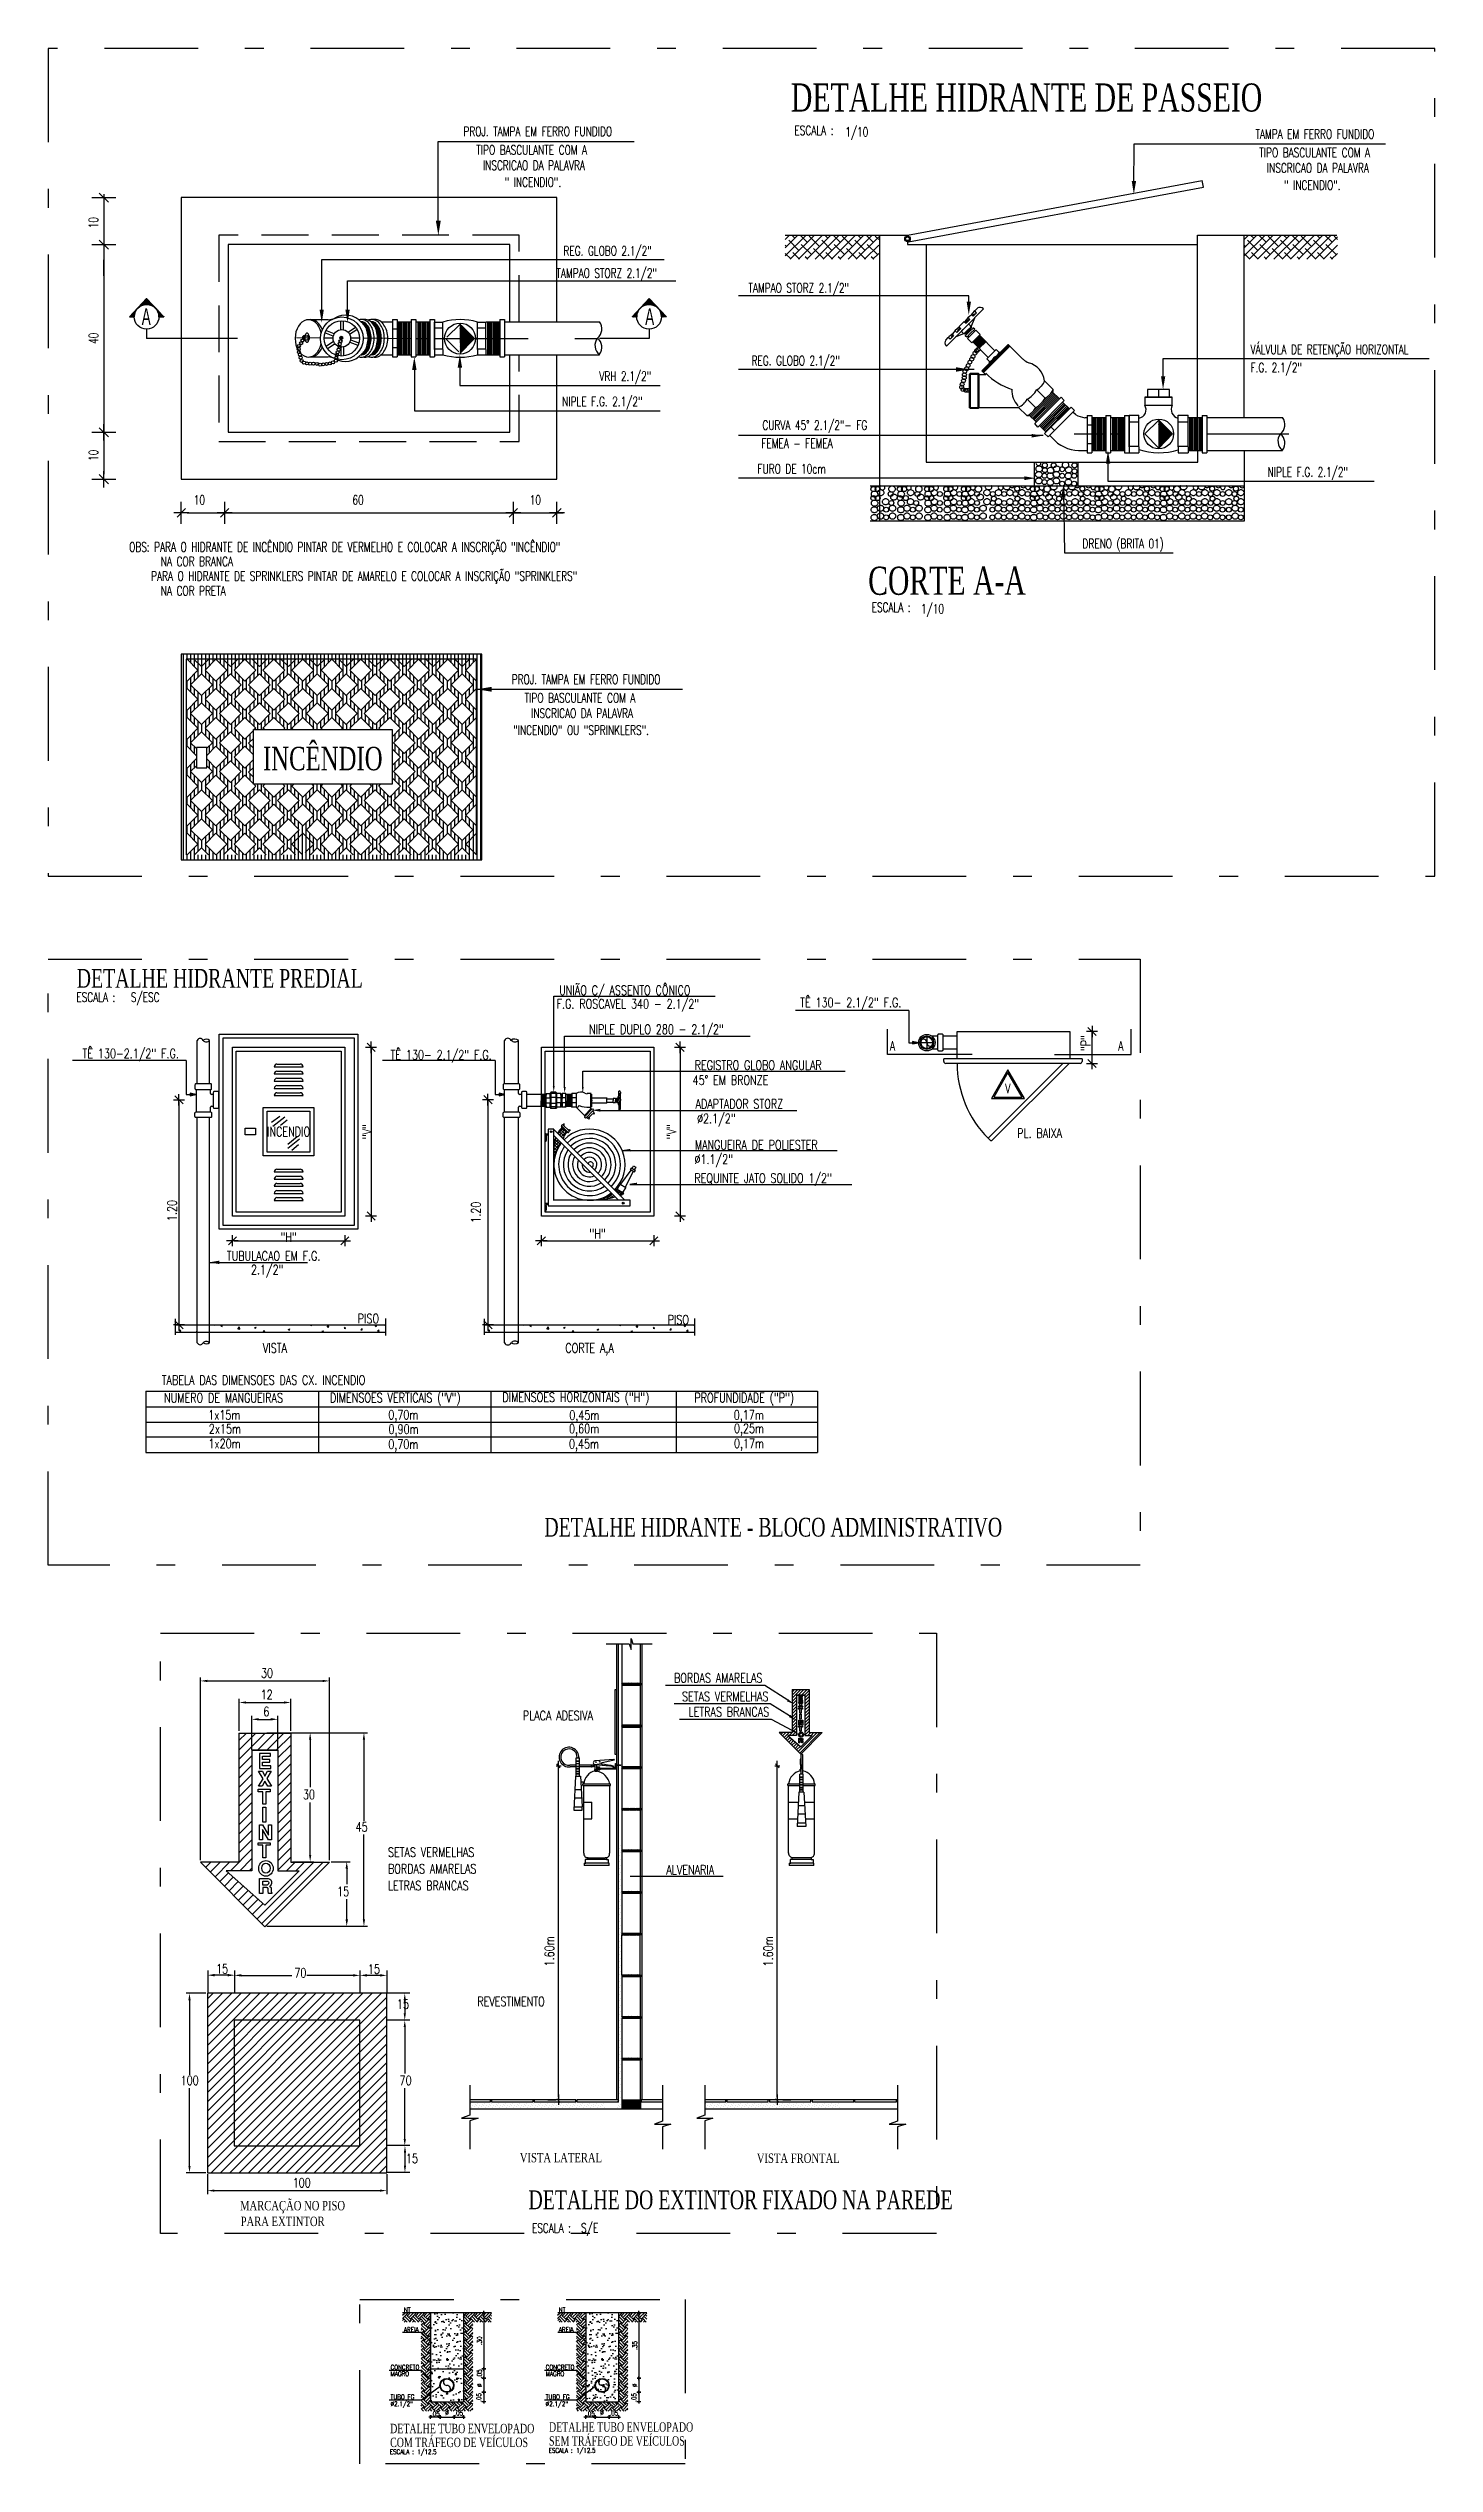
# Model space of a CAD drawing. Header units: millimetres. Extents: x 1822 to 2319, y 1244 to 1347.
# Drawn here: x 2311.56 to 2318.96, y 1333.63 to 1346.51 of the extents above; entities outside this region: 2.
import ezdxf
from ezdxf.enums import TextEntityAlignment as Align

# ---------------------------------------------------------------- set-up
doc = ezdxf.new("R2010")
doc.units = ezdxf.units.MM
for name, pattern in [('ACAD_ISO07W100', [3, 0, -3]), ('DASHDOT', [1, 0.5, -0.25, 0, -0.25]), ('HIDDEN', [0.375, 0.25, -0.125])]:
    doc.linetypes.add(name, pattern=pattern)
for name, color, linetype in [('I-ARQ', 8, 'Continuous'), ('I-CONEXAO', 1, 'Continuous'), ('I-INCENDIO', 2, 'Continuous'), ('I-NORMO_INST', 4, 'Continuous'), ('QUANT', 41, 'Continuous')]:
    doc.layers.add(name, color=color, linetype=linetype)
doc.styles.add('100', font='ROMANS.SHX', dxfattribs={"width": 0.7, "height": 0.2})
doc.styles.add('25', font='ROMANS.SHX', dxfattribs={"width": 0.7, "height": 0.05})
doc.styles.add('50', font='ROMANS.SHX', dxfattribs={"width": 0.7, "height": 0.1})
doc.styles.add('60', font='ROMANS.SHX', dxfattribs={"height": 0.09})
doc.styles.add('60-125', font='ROMANS.shx', dxfattribs={"height": 0.187})
doc.styles.add('R80', font='ROMANS', dxfattribs={"height": 10})
doc.styles.add('ROMANS', font='romans.shx', dxfattribs={"width": 0.75, "height": 0.025})
doc.styles.add('SASB', font='ARIALN.TTF')
doc.styles.get("Standard").update_dxf_attribs({"font": 'arial.ttf'})
doc.styles.add('STYLE2', font='times.ttf')
doc.styles.add('TITULO', font='times.ttf')
doc.linetypes.add('GAS_LINE', pattern='A,12.7,-5.08,["GAS",Standard,S=2.54,R=0,X=-2.54,Y=-1.27],-6.35', length=24.13)
doc.dimstyles.new('10', dxfattribs={"dimtxt": 0.1, "dimasz": 0.025, "dimexe": 0.18, "dimexo": 0.06, "dimgap": 0.025, "dimtad": 1, "dimzin": 0, "dimdsep": 46, "dimtxsty": '50', "dimblk": 'DOT', "dimcen": 0.09, "dimse1": 1, "dimse2": 1, "dimclrt": 253, "dimadec": 0, "dimazin": 0, "dimtfac": 1, "dimtix": 1, "dimtmove": 2, "dimatfit": 3, "dimfxl": 0.18, "dimtolj": 1, "dimtzin": 0, "dimarcsym": 0})
doc.dimstyles.new('DOT12.5', dxfattribs={"dimtxt": 0.025, "dimasz": 0.01, "dimexe": 0.1, "dimexo": 0.68, "dimgap": 0.01, "dimtad": 1, "dimzin": 4, "dimdsep": 46, "dimtxsty": 'ROMANS', "dimblk1": 'DOT', "dimblk2": 'DOT', "dimsah": 1, "dimcen": 0.09, "dimse1": 1, "dimse2": 1, "dimclrd": 256, "dimclrt": 256, "dimadec": 0, "dimazin": 0, "dimtfac": 1, "dimtmove": 2, "dimatfit": 3, "dimldrblk": 'DOT', "dimfxl": 1, "dimtolj": 1, "dimtzin": 4, "dimarcsym": 0})

msp = doc.modelspace()

# ---------------------------------------------------------------- texts
at = {"layer": 'I-NORMO_INST', "color": 4, "style": '60', "width": 0.7}
for s, p in [('PROJ. TAMPA EM FERRO FUNDIDO', (2313.774, 1346.046)), ('TIPO BASCULANTE COM A', (2313.843, 1345.947)), ('TAMPA EM FERRO FUNDIDO', (2318.001, 1346.032)), ('TIPO BASCULANTE COM A', (2318.022, 1345.933)), ('INSCRICAO DA PALAVRA', (2313.878, 1345.865)), ('INSCRICAO DA PALAVRA', (2318.062, 1345.851)), ('" INCENDIO".', (2313.994, 1345.775)), ('" INCENDIO".', (2318.154, 1345.759)), (' OBS: PARA O HIDRANTE DE INCÊNDIO PINTAR DE VERMELHO E COLOCAR A INSCRIÇÃO "INCÊNDIO"', (2311.966, 1343.829)), ('NA COR BRANCA', (2312.159, 1343.752)), ('     PARA O HIDRANTE DE SPRINKLERS PINTAR DE AMARELO E COLOCAR A INSCRIÇÃO "SPRINKLERS"', (2311.977, 1343.674)), ('NA COR PRETA', (2312.159, 1343.595)), ('PROJ. TAMPA EM FERRO FUNDIDO', (2314.032, 1343.123)), ('TIPO BASCULANTE COM A', (2314.101, 1343.024)), ('"INCENDIO" OU "SPRINKLERS".', (2314.04, 1342.852)), ('INSCRICAO DA PALAVRA', (2314.135, 1342.942))]:
    msp.add_text(s, height=0.05, dxfattribs=at).set_placement(p)
at = {"layer": 'I-NORMO_INST', "color": 4, "linetype": 'ByBlock', "style": 'ROMANS', "width": 0.7}
for p in [(2311.799, 1345.584), (2311.799, 1344.343)]:
    msp.add_text('10', height=0.05, rotation=90, dxfattribs=at).set_placement(p, align=Align.MIDDLE_CENTER)
at = {"layer": 'I-NORMO_INST', "color": 4, "style": '60', "width": 0.7}
for s, p in [('REG. GLOBO 2.1/2"', (2314.308, 1345.434)), ('TAMPAO STORZ 2.1/2"', (2314.27, 1345.315)), ('TAMPAO STORZ 2.1/2"', (2315.295, 1345.236)), ('VÁLVULA DE RETENÇÃO HORIZONTAL', (2317.975, 1344.908)), ('REG. GLOBO 2.1/2"', (2315.312, 1344.848)), ('F.G. 2.1/2"', (2317.975, 1344.811)), ('VRH 2.1/2"', (2314.499, 1344.765)), ('NIPLE F.G. 2.1/2"', (2314.301, 1344.63)), ('NIPLE F.G. 2.1/2"', (2318.066, 1344.254)), ('DRENO (BRITA 01)', (2317.078, 1343.872))]:
    msp.add_text(s, height=0.05, dxfattribs=at).set_placement(p, align=Align.MIDDLE_LEFT)
at = {"layer": 'I-NORMO_INST', "color": 4, "linetype": 'ByBlock', "style": 'ROMANS', "width": 0.7}
msp.add_text('40', height=0.05, rotation=90, dxfattribs=at).set_placement((2311.8, 1344.967), align=Align.MIDDLE)
at = {"layer": 'I-NORMO_INST', "color": 4, "style": '60', "width": 0.7}
for s, p in [('FEMEA - FEMEA', (2315.745, 1344.407)), ('CURVA 45%%D 2.1/2"- FG', (2315.929, 1344.504)), ('FURO DE 10cm', (2315.708, 1344.271))]:
    msp.add_text(s, height=0.05, dxfattribs=at).set_placement(p, align=Align.MIDDLE_RIGHT)
at = {"layer": 'I-NORMO_INST', "color": 4, "linetype": 'ByBlock', "style": 'ROMANS', "width": 0.7}
for p in [(2312.365, 1344.105), (2314.158, 1344.105)]:
    msp.add_text('10', height=0.05, dxfattribs=at).set_placement(p, align=Align.MIDDLE_CENTER)
msp.add_text('60', height=0.05, dxfattribs=at).set_placement((2313.212, 1344.105), align=Align.MIDDLE)
at = {"layer": 'I-NORMO_INST', "style": 'ROMANS', "width": 0.75}
for s, p in [('UNIÃO C/ ASSENTO CÔNICO ', (2314.285, 1341.489)), (' F.G. ROSCAVEL 340 - 2.1/2"', (2314.246, 1341.417)), ('NIPLE DUPLO 280 - 2.1/2"', (2314.444, 1341.281)), ('REGISTRO GLOBO ANGULAR ', (2315.008, 1341.09)), ('45%%D EM BRONZE', (2314.997, 1341.01)), ('ADAPTADOR STORZ ', (2315.013, 1340.883)), ('%%C2.1/2"', (2315.021, 1340.805)), ('MANGUEIRA DE POLIESTER', (2315.009, 1340.665)), ('%%C1.1/2"', (2315.007, 1340.588)), ('REQUINTE JATO SOLIDO 1/2"', (2315.006, 1340.487)), ('TUBULACAO EM F.G. ', (2312.511, 1340.072)), ('2.1/2"', (2312.64, 1339.999))]:
    msp.add_text(s, height=0.05, dxfattribs=at).set_placement(p, align=Align.MIDDLE_LEFT)
for s, p in [('TÊ 130- 2.1/2" F.G.', (2315.841, 1341.424)), ('TÊ 130-2.1/2" F.G.', (2311.998, 1341.152)), ('TÊ 130- 2.1/2" F.G.', (2313.655, 1341.145)), ('INCENDIO', (2312.841, 1340.735)), ('"H"', (2312.841, 1340.173)), ('"H"', (2314.49, 1340.191))]:
    msp.add_text(s, height=0.05, dxfattribs=at).set_placement(p, align=Align.MIDDLE_CENTER)
at = {"layer": 'I-NORMO_INST'}
for s, height, style, width, p in [('A', 0.05, 'ROMANS', 0.75, (2316.05, 1341.168)), ('A', 0.05, 'ROMANS', 0.75, (2317.268, 1341.168)), ('VISTA', 0.05, 'ROMANS', 0.75, (2312.704, 1339.556)), ('CORTE A,A', 0.05, 'ROMANS', 0.75, (2314.318, 1339.556)), ('NUMERO DE MANGUEIRAS', 0.05, 'ROMANS', 0.75, (2312.176, 1339.29)), ('DIMENSOES VERTICAIS ("V")', 0.05, 'ROMANS', 0.75, (2313.062, 1339.291)), ('DIMENSOES HORIZONTAIS ("H")', 0.05, 'ROMANS', 0.75, (2313.982, 1339.293)), ('PROFUNDIDADE ("P")', 0.05, 'ROMANS', 0.75, (2315.007, 1339.291)), ('2x15m', 0.05, 'ROMANS', 0.75, (2312.415, 1339.125)), ('1x15m', 0.05, 'ROMANS', 0.75, (2312.412, 1339.199)), ('0,70m', 0.05, 'ROMANS', 0.75, (2313.373, 1339.2)), ('0,90m', 0.05, 'ROMANS', 0.75, (2313.374, 1339.123)), ('0,60m', 0.05, 'ROMANS', 0.75, (2314.338, 1339.126)), ('0,45m', 0.05, 'ROMANS', 0.75, (2314.339, 1339.198)), ('0,17m', 0.05, 'ROMANS', 0.75, (2315.217, 1339.199)), ('0,25m', 0.05, 'ROMANS', 0.75, (2315.218, 1339.127)), ('1x20m', 0.05, 'ROMANS', 0.75, (2312.413, 1339.046)), ('0,70m', 0.05, 'ROMANS', 0.75, (2313.373, 1339.043)), ('0,45m', 0.05, 'ROMANS', 0.75, (2314.337, 1339.045)), ('0,17m', 0.05, 'ROMANS', 0.75, (2315.218, 1339.047)), ('DETALHE HIDRANTE - BLOCO ADMINISTRATIVO', 0.1, 'STYLE2', 0.7, (2314.206, 1338.575)), ('PLACA ADESIVA', 0.05, 'ROMANS', 0.75, (2314.091, 1337.595)), ('SETAS VERMELHAS', 0.05, 'ROMANS', 0.75, (2313.371, 1336.866)), ('BORDAS AMARELAS', 0.05, 'ROMANS', 0.75, (2313.371, 1336.778)), ('ALVENARIA', 0.05, '60-125', 0.75, (2314.857, 1336.773)), ('LETRAS BRANCAS', 0.05, 'ROMANS', 0.75, (2313.371, 1336.688)), ('REVESTIMENTO ', 0.05, 'ROMANS', 0.75, (2313.848, 1336.07)), ('VISTA LATERAL', 0.05, 'STYLE2', 0.75, (2314.075, 1335.237)), ('VISTA FRONTAL', 0.05, 'STYLE2', 0.75, (2315.34, 1335.234)), ('MARCAÇÃO NO PISO', 0.05, 'STYLE2', 0.75, (2312.582, 1334.981)), ('PARA EXTINTOR', 0.05, 'STYLE2', 0.75, (2312.585, 1334.897)), ('NT', 0.025, 'ROMANS', 0.75, (2313.456, 1334.438)), ('NT', 0.025, 'ROMANS', 0.75, (2314.283, 1334.438)), ('AREIA', 0.025, 'ROMANS', 0.75, (2313.456, 1334.332)), ('AREIA', 0.025, 'ROMANS', 0.75, (2314.283, 1334.332)), ('CONCRETO', 0.025, 'ROMANS', 0.75, (2313.385, 1334.131)), ('MAGRO', 0.025, 'ROMANS', 0.75, (2313.385, 1334.097)), ('CONCRETO', 0.025, 'ROMANS', 0.75, (2314.213, 1334.131)), ('MAGRO', 0.025, 'ROMANS', 0.75, (2314.213, 1334.097)), ('TUBO FG ', 0.025, 'ROMANS', 0.75, (2313.385, 1333.973)), ('TUBO FG ', 0.025, 'ROMANS', 0.75, (2314.213, 1333.973)), ('%%C2.1/2"', 0.025, 'ROMANS', 0.75, (2313.385, 1333.936)), ('%%C2.1/2"', 0.025, 'ROMANS', 0.75, (2314.213, 1333.936))]:
    msp.add_text(s, height=height, dxfattribs=dict(at, style=style, width=width)).set_placement(p)
at = {"layer": 'I-NORMO_INST', "linetype": 'ByBlock', "width": 0.75}
for s, style, p in [('"P"', 'ROMANS', (2317.095, 1341.207)), ('"V"', 'ROMANS', (2313.261, 1340.735)), ('"V"', 'ROMANS', (2314.884, 1340.735)), ('1.20', 'ROMANS', (2312.219, 1340.314)), ('1.20', 'ROMANS', (2313.841, 1340.305)), ('1.60m', '100', (2314.233, 1336.362)), ('1.60m', '100', (2315.401, 1336.362))]:
    msp.add_text(s, height=0.05, rotation=90, dxfattribs=dict(at, style=style)).set_placement(p, align=Align.MIDDLE_CENTER)
at = {"layer": 'I-NORMO_INST', "style": 'ROMANS', "width": 0.75}
for s, p in [('V', (2316.68, 1340.926)), ('PL. BAIXA', (2316.849, 1340.687))]:
    msp.add_text(s, height=0.05, dxfattribs=at).set_placement(p, align=Align.BOTTOM_CENTER)
for s, p in [('PISO', (2313.267, 1339.738)), ('PISO', (2314.921, 1339.732)), ('TABELA DAS DIMENSOES DAS CX. INCENDIO', (2312.707, 1339.41))]:
    msp.add_text(s, height=0.05, dxfattribs=at).set_placement(p, align=Align.MIDDLE)
at = {"layer": 'I-NORMO_INST', "linetype": 'GAS_LINE', "width": 0.75}
for s, style, p in [('30', '60', (2312.694, 1337.822)), ('12', '60', (2312.692, 1337.707)), ('6', '100', (2312.706, 1337.617)), ('30', '60', (2312.917, 1337.174)), ('45', '60', (2313.199, 1337.001)), ('15', '60', (2313.1, 1336.657)), ('15', '100', (2312.454, 1336.244)), ('70', '100', (2312.872, 1336.223)), ('15', '100', (2313.264, 1336.243)), ('15', '100', (2313.419, 1336.056)), ('100', '100', (2312.265, 1335.649)), ('70', '100', (2313.433, 1335.649)), ('15', '100', (2313.467, 1335.233)), ('100', '100', (2312.863, 1335.103))]:
    msp.add_text(s, height=0.05, dxfattribs=dict(at, style=style)).set_placement(p)
at = {"layer": 'I-NORMO_INST', "linetype": 'Continuous', "style": 'R80', "width": 0.75}
for s, p in [('BORDAS AMARELAS', (2315.37, 1337.821)), ('SETAS VERMELHAS', (2315.402, 1337.722)), ('LETRAS BRANCAS', (2315.406, 1337.64))]:
    msp.add_text(s, height=0.05, dxfattribs=at).set_placement(p, align=Align.MIDDLE_RIGHT)

# ---------------------------------------------------------------- blocks, each defined once
blk = doc.blocks.new('CRUZ')
for p, q in [((-2.04, 0), (2.04, 0)), ((-1.44, -1.44), (1.44, 1.44)), ((0, 1.97), (0, -1.97))]:
    blk.add_line(p, q)
blk = doc.blocks.new('TITOLO HS')
at = {"color": 253, "style": 'ROMANS', "width": 0.7}
blk.add_text('ESCALA :', height=0.002, dxfattribs=at).set_placement((-0.00005, -0.00001))
at = {"style": 'TITULO', "width": 0.7}
blk.add_attdef('LNOME', (0.00006, 0.003), '', height=0.006, dxfattribs=at)
at = {"color": 253, "style": 'ROMANS', "width": 0.7}
blk.add_attdef('LESC', (0.01163, -0.00003), '', height=0.002, dxfattribs=at)
blk = doc.blocks.new('*X10')
at = {"color": 0}
for p, q in [((60.855, 66.806), (60.855, 66.806)), ((60.867, 66.802), (60.867, 66.802)), ((60.875, 66.81), (60.875, 66.81)), ((60.855, 66.774), (60.855, 66.774)), ((60.855, 66.742), (60.855, 66.742)), ((60.855, 66.71), (60.855, 66.71)), ((60.859, 66.794), (60.859, 66.794)), ((60.859, 66.762), (60.859, 66.762)), ((60.859, 66.73), (60.859, 66.73)), ((60.859, 66.698), (60.859, 66.698)), ((60.863, 66.782), (60.863, 66.782)), ((60.863, 66.75), (60.863, 66.75)), ((60.863, 66.718), (60.863, 66.718)), ((60.863, 66.686), (60.863, 66.686)), ((60.867, 66.77), (60.867, 66.77)), ((60.867, 66.738), (60.867, 66.738)), ((60.867, 66.706), (60.867, 66.706)), ((60.855, 66.678), (60.855, 66.678)), ((60.855, 66.647), (60.855, 66.647)), ((60.855, 66.615), (60.855, 66.615)), ((60.855, 66.583), (60.855, 66.583)), ((60.859, 66.666), (60.859, 66.666)), ((60.859, 66.635), (60.859, 66.635)), ((60.859, 66.603), (60.859, 66.603)), ((60.859, 66.571), (60.859, 66.571)), ((60.863, 66.655), (60.863, 66.655)), ((60.863, 66.623), (60.863, 66.623)), ((60.863, 66.591), (60.863, 66.591)), ((60.867, 66.674), (60.867, 66.674)), ((60.867, 66.643), (60.867, 66.643)), ((60.867, 66.611), (60.867, 66.611)), ((60.867, 66.579), (60.867, 66.579)), ((60.855, 66.551), (60.855, 66.551)), ((60.855, 66.519), (60.855, 66.519)), ((60.855, 66.487), (60.855, 66.487)), ((60.855, 66.456), (60.855, 66.456)), ((60.859, 66.539), (60.859, 66.539)), ((60.859, 66.507), (60.859, 66.507)), ((60.859, 66.476), (60.859, 66.476)), ((60.863, 66.559), (60.863, 66.559)), ((60.863, 66.527), (60.863, 66.527)), ((60.863, 66.495), (60.863, 66.495)), ((60.863, 66.464), (60.863, 66.464)), ((60.867, 66.547), (60.867, 66.547)), ((60.867, 66.515), (60.867, 66.515)), ((60.867, 66.484), (60.867, 66.484)), ((60.867, 66.452), (60.867, 66.452)), ((60.855, 66.424), (60.855, 66.424)), ((60.855, 66.392), (60.855, 66.392)), ((60.855, 66.36), (60.855, 66.36)), ((60.859, 66.444), (60.859, 66.444)), ((60.859, 66.412), (60.859, 66.412)), ((60.859, 66.38), (60.859, 66.38)), ((60.859, 66.348), (60.859, 66.348)), ((60.863, 66.432), (60.863, 66.432)), ((60.863, 66.4), (60.863, 66.4)), ((60.863, 66.368), (60.863, 66.368)), ((60.863, 66.336), (60.863, 66.336)), ((60.867, 66.42), (60.867, 66.42)), ((60.867, 66.388), (60.867, 66.388)), ((60.867, 66.356), (60.867, 66.356)), ((60.855, 66.328), (60.855, 66.328)), ((60.855, 66.297), (60.855, 66.297)), ((60.855, 66.265), (60.855, 66.265)), ((60.855, 66.233), (60.855, 66.233)), ((60.859, 66.316), (60.859, 66.316)), ((60.859, 66.285), (60.859, 66.285)), ((60.859, 66.253), (60.859, 66.253)), ((60.859, 66.221), (60.859, 66.221)), ((60.863, 66.305), (60.863, 66.305)), ((60.863, 66.273), (60.863, 66.273)), ((60.863, 66.241), (60.863, 66.241)), ((60.867, 66.324), (60.867, 66.324)), ((60.867, 66.293), (60.867, 66.293)), ((60.867, 66.261), (60.867, 66.261)), ((60.867, 66.229), (60.867, 66.229)), ((60.855, 66.201), (60.855, 66.201)), ((60.855, 66.169), (60.855, 66.169)), ((60.855, 66.137), (60.855, 66.137)), ((60.855, 66.106), (60.855, 66.106)), ((60.859, 66.189), (60.859, 66.189)), ((60.859, 66.157), (60.859, 66.157)), ((60.859, 66.126), (60.859, 66.126)), ((60.863, 66.209), (60.863, 66.209)), ((60.863, 66.177), (60.863, 66.177)), ((60.863, 66.145), (60.863, 66.145)), ((60.863, 66.114), (60.863, 66.114)), ((60.867, 66.197), (60.867, 66.197)), ((60.867, 66.165), (60.867, 66.165)), ((60.867, 66.133), (60.867, 66.133)), ((60.867, 66.102), (60.867, 66.102)), ((60.855, 66.074), (60.855, 66.074)), ((60.855, 66.042), (60.855, 66.042)), ((60.855, 66.01), (60.855, 66.01)), ((60.859, 66.094), (60.859, 66.094)), ((60.859, 66.062), (60.859, 66.062)), ((60.859, 66.03), (60.859, 66.03)), ((60.859, 65.998), (60.859, 65.998)), ((60.863, 66.082), (60.863, 66.082)), ((60.863, 66.05), (60.863, 66.05)), ((60.863, 66.018), (60.863, 66.018)), ((60.863, 65.986), (60.863, 65.986)), ((60.867, 66.07), (60.867, 66.07)), ((60.867, 66.038), (60.867, 66.038)), ((60.867, 66.006), (60.867, 66.006)), ((60.855, 65.978), (60.855, 65.978)), ((60.855, 65.947), (60.855, 65.947)), ((60.855, 65.915), (60.855, 65.915)), ((60.855, 65.883), (60.855, 65.883)), ((60.859, 65.966), (60.859, 65.966)), ((60.859, 65.935), (60.859, 65.935)), ((60.859, 65.903), (60.859, 65.903)), ((60.859, 65.871), (60.859, 65.871)), ((60.863, 65.955), (60.863, 65.955)), ((60.863, 65.923), (60.863, 65.923)), ((60.863, 65.891), (60.863, 65.891)), ((60.867, 65.974), (60.867, 65.974)), ((60.867, 65.943), (60.867, 65.943)), ((60.867, 65.911), (60.867, 65.911)), ((60.867, 65.879), (60.867, 65.879)), ((60.855, 65.851), (60.855, 65.851)), ((60.855, 65.819), (60.855, 65.819)), ((60.855, 65.787), (60.855, 65.787)), ((60.855, 65.756), (60.855, 65.756)), ((60.859, 65.839), (60.859, 65.839)), ((60.859, 65.807), (60.859, 65.807)), ((60.859, 65.776), (60.859, 65.776)), ((60.863, 65.859), (60.863, 65.859)), ((60.863, 65.827), (60.863, 65.827)), ((60.863, 65.795), (60.863, 65.795)), ((60.863, 65.764), (60.863, 65.764)), ((60.867, 65.847), (60.867, 65.847)), ((60.867, 65.815), (60.867, 65.815)), ((60.867, 65.783), (60.867, 65.783)), ((60.855, 65.724), (60.855, 65.724)), ((60.855, 65.692), (60.855, 65.692)), ((60.855, 65.66), (60.855, 65.66)), ((60.859, 65.744), (60.859, 65.744)), ((60.859, 65.712), (60.859, 65.712)), ((60.859, 65.68), (60.859, 65.68)), ((60.859, 65.648), (60.859, 65.648)), ((60.863, 65.732), (60.863, 65.732)), ((60.863, 65.7), (60.863, 65.7)), ((60.863, 65.668), (60.863, 65.668)), ((60.863, 65.636), (60.863, 65.636)), ((60.867, 65.752), (60.867, 65.752)), ((60.867, 65.72), (60.867, 65.72)), ((60.867, 65.688), (60.867, 65.688)), ((60.867, 65.656), (60.867, 65.656)), ((60.855, 65.628), (60.855, 65.628)), ((60.855, 65.597), (60.855, 65.597)), ((60.855, 65.565), (60.855, 65.565)), ((60.855, 65.533), (60.855, 65.533)), ((60.859, 65.616), (60.859, 65.616)), ((60.859, 65.585), (60.859, 65.585)), ((60.859, 65.553), (60.859, 65.553)), ((60.863, 65.604), (60.863, 65.604)), ((60.863, 65.573), (60.863, 65.573)), ((60.863, 65.541), (60.863, 65.541)), ((60.867, 65.624), (60.867, 65.624)), ((60.867, 65.593), (60.867, 65.593)), ((60.867, 65.561), (60.867, 65.561)), ((60.871, 65.581), (60.871, 65.581)), ((60.871, 65.549), (60.871, 65.549)), ((60.875, 65.569), (60.875, 65.569)), ((60.875, 65.537), (60.875, 65.537))]:
    blk.add_line(p, q, dxfattribs=at)
blk = doc.blocks.new('TITULO')
at = {"color": 253, "style": 'ROMANS', "width": 0.7}
blk.add_text('ESCALA :', height=0.002, dxfattribs=at).set_placement((0.00014, -0.00207))
at = {"style": 'SASB', "width": 0.7}
blk.add_attdef('LNOME', (0.00004, 0.00121), '', height=0.009, dxfattribs=at)
at = {"color": 253, "style": 'ROMANS', "width": 0.7}
blk.add_attdef('LESC', (0.01067, -0.00209), '', height=0.002, dxfattribs=at)
blk = doc.blocks.new('*X9')
at = {"color": 0}
for p, q in [((60.936, 65.538), (60.936, 65.538)), ((60.94, 65.559), (60.94, 65.559)), ((60.945, 65.546), (60.945, 65.546)), ((60.949, 65.534), (60.949, 65.534)), ((60.953, 65.555), (60.953, 65.555)), ((60.957, 65.542), (60.957, 65.542)), ((60.961, 65.563), (60.961, 65.563)), ((60.966, 65.55), (60.966, 65.55)), ((60.97, 65.538), (60.97, 65.538)), ((60.974, 65.559), (60.974, 65.559)), ((60.978, 65.546), (60.978, 65.546)), ((60.982, 65.534), (60.982, 65.534)), ((60.987, 65.555), (60.987, 65.555)), ((60.991, 65.542), (60.991, 65.542)), ((60.995, 65.563), (60.995, 65.563)), ((60.999, 65.55), (60.999, 65.55)), ((61.003, 65.538), (61.003, 65.538)), ((61.008, 65.559), (61.008, 65.559)), ((61.012, 65.546), (61.012, 65.546)), ((61.016, 65.534), (61.016, 65.534)), ((61.02, 65.555), (61.02, 65.555)), ((61.024, 65.542), (61.024, 65.542)), ((61.029, 65.563), (61.029, 65.563)), ((61.033, 65.55), (61.033, 65.55)), ((61.037, 65.538), (61.037, 65.538)), ((61.041, 65.559), (61.041, 65.559)), ((61.045, 65.546), (61.045, 65.546)), ((61.05, 65.534), (61.05, 65.534)), ((61.054, 65.555), (61.054, 65.555)), ((61.058, 65.542), (61.058, 65.542)), ((61.062, 65.563), (61.062, 65.563)), ((61.066, 65.55), (61.066, 65.55)), ((61.071, 65.538), (61.071, 65.538)), ((61.075, 65.559), (61.075, 65.559)), ((61.079, 65.546), (61.079, 65.546)), ((61.083, 65.534), (61.083, 65.534)), ((61.087, 65.555), (61.087, 65.555)), ((61.092, 65.542), (61.092, 65.542)), ((61.096, 65.563), (61.096, 65.563)), ((61.1, 65.55), (61.1, 65.55)), ((61.104, 65.538), (61.104, 65.538)), ((61.108, 65.559), (61.108, 65.559)), ((61.113, 65.546), (61.113, 65.546)), ((61.117, 65.534), (61.117, 65.534)), ((61.121, 65.555), (61.121, 65.555)), ((61.125, 65.542), (61.125, 65.542)), ((61.129, 65.563), (61.129, 65.563)), ((61.134, 65.55), (61.134, 65.55)), ((61.138, 65.538), (61.138, 65.538)), ((61.142, 65.559), (61.142, 65.559)), ((61.146, 65.546), (61.146, 65.546)), ((61.15, 65.534), (61.15, 65.534)), ((61.155, 65.555), (61.155, 65.555)), ((61.159, 65.542), (61.159, 65.542)), ((61.163, 65.563), (61.163, 65.563)), ((61.167, 65.55), (61.167, 65.55)), ((61.171, 65.538), (61.171, 65.538)), ((61.176, 65.559), (61.176, 65.559)), ((61.18, 65.546), (61.18, 65.546)), ((61.184, 65.534), (61.184, 65.534)), ((61.188, 65.555), (61.188, 65.555)), ((61.192, 65.542), (61.192, 65.542)), ((61.197, 65.563), (61.197, 65.563)), ((61.201, 65.55), (61.201, 65.55)), ((61.205, 65.538), (61.205, 65.538)), ((61.209, 65.559), (61.209, 65.559)), ((61.213, 65.546), (61.213, 65.546)), ((61.218, 65.534), (61.218, 65.534)), ((61.222, 65.555), (61.222, 65.555)), ((61.226, 65.542), (61.226, 65.542)), ((61.23, 65.563), (61.23, 65.563)), ((61.234, 65.55), (61.234, 65.55)), ((61.239, 65.538), (61.239, 65.538)), ((61.243, 65.559), (61.243, 65.559)), ((61.247, 65.546), (61.247, 65.546)), ((61.251, 65.534), (61.251, 65.534)), ((61.255, 65.555), (61.255, 65.555)), ((61.26, 65.542), (61.26, 65.542)), ((61.264, 65.563), (61.264, 65.563)), ((61.268, 65.55), (61.268, 65.55)), ((61.272, 65.538), (61.272, 65.538)), ((61.276, 65.559), (61.276, 65.559)), ((61.281, 65.546), (61.281, 65.546)), ((61.285, 65.534), (61.285, 65.534)), ((61.289, 65.555), (61.289, 65.555)), ((61.293, 65.542), (61.293, 65.542)), ((61.297, 65.563), (61.297, 65.563)), ((61.302, 65.55), (61.302, 65.55)), ((61.306, 65.538), (61.306, 65.538)), ((61.31, 65.559), (61.31, 65.559)), ((61.314, 65.546), (61.314, 65.546)), ((61.318, 65.534), (61.318, 65.534)), ((61.323, 65.555), (61.323, 65.555)), ((61.327, 65.542), (61.327, 65.542)), ((61.331, 65.563), (61.331, 65.563)), ((61.335, 65.55), (61.335, 65.55)), ((61.339, 65.538), (61.339, 65.538)), ((61.344, 65.559), (61.344, 65.559)), ((61.348, 65.546), (61.348, 65.546)), ((61.352, 65.534), (61.352, 65.534)), ((61.356, 65.555), (61.356, 65.555)), ((61.36, 65.542), (61.36, 65.542)), ((61.364, 65.563), (61.364, 65.563)), ((61.369, 65.55), (61.369, 65.55)), ((61.373, 65.538), (61.373, 65.538)), ((61.377, 65.559), (61.377, 65.559)), ((61.381, 65.546), (61.381, 65.546)), ((61.385, 65.534), (61.385, 65.534)), ((61.39, 65.555), (61.39, 65.555)), ((61.394, 65.542), (61.394, 65.542)), ((61.398, 65.563), (61.398, 65.563)), ((61.402, 65.55), (61.402, 65.55)), ((61.406, 65.538), (61.406, 65.538)), ((61.411, 65.559), (61.411, 65.559)), ((61.415, 65.546), (61.415, 65.546)), ((61.419, 65.534), (61.419, 65.534)), ((61.423, 65.555), (61.423, 65.555)), ((61.427, 65.542), (61.427, 65.542)), ((61.432, 65.563), (61.432, 65.563)), ((61.436, 65.55), (61.436, 65.55)), ((61.44, 65.538), (61.44, 65.538)), ((61.444, 65.559), (61.444, 65.559)), ((61.448, 65.546), (61.448, 65.546)), ((61.453, 65.534), (61.453, 65.534)), ((61.457, 65.555), (61.457, 65.555)), ((61.461, 65.542), (61.461, 65.542)), ((61.465, 65.563), (61.465, 65.563)), ((61.469, 65.55), (61.469, 65.55)), ((61.474, 65.538), (61.474, 65.538)), ((61.478, 65.559), (61.478, 65.559)), ((61.482, 65.546), (61.482, 65.546)), ((61.486, 65.534), (61.486, 65.534)), ((61.49, 65.555), (61.49, 65.555)), ((61.495, 65.542), (61.495, 65.542)), ((61.499, 65.563), (61.499, 65.563)), ((61.503, 65.55), (61.503, 65.55)), ((61.507, 65.538), (61.507, 65.538)), ((61.511, 65.559), (61.511, 65.559)), ((61.516, 65.546), (61.516, 65.546)), ((61.52, 65.534), (61.52, 65.534)), ((61.524, 65.555), (61.524, 65.555)), ((61.528, 65.542), (61.528, 65.542)), ((61.532, 65.563), (61.532, 65.563)), ((61.537, 65.55), (61.537, 65.55)), ((61.541, 65.538), (61.541, 65.538)), ((61.545, 65.559), (61.545, 65.559)), ((61.549, 65.546), (61.549, 65.546)), ((61.553, 65.534), (61.553, 65.534)), ((61.558, 65.555), (61.558, 65.555)), ((61.562, 65.542), (61.562, 65.542)), ((61.566, 65.563), (61.566, 65.563)), ((61.57, 65.55), (61.57, 65.55)), ((61.574, 65.538), (61.574, 65.538)), ((61.579, 65.559), (61.579, 65.559)), ((61.583, 65.546), (61.583, 65.546))]:
    blk.add_line(p, q, dxfattribs=at)
blk = doc.blocks.new('*X8')
at = {"color": 0}
for p, q in [((73.934, 58.13), (73.976, 58.172)), ((73.934, 58.137), (73.969, 58.172)), ((73.934, 58.144), (73.962, 58.172)), ((73.934, 58.151), (73.955, 58.172)), ((73.934, 58.159), (73.948, 58.172)), ((73.934, 58.166), (73.941, 58.172)), ((73.938, 58.127), (73.983, 58.172)), ((73.945, 58.127), (73.99, 58.172)), ((73.953, 58.127), (73.998, 58.172)), ((73.96, 58.127), (74.005, 58.172)), ((73.967, 58.127), (74.012, 58.172)), ((73.974, 58.127), (74.019, 58.172)), ((73.981, 58.127), (74.024, 58.171)), ((73.988, 58.127), (74.024, 58.164)), ((73.995, 58.127), (74.024, 58.157)), ((74.002, 58.127), (74.024, 58.15)), ((74.009, 58.127), (74.024, 58.142)), ((74.016, 58.127), (74.024, 58.135)), ((74.023, 58.127), (74.024, 58.128))]:
    blk.add_line(p, q, dxfattribs=at)
blk = doc.blocks.new('*X7')
at = {"color": 0}
for p, q in [((73.934, 58.366), (73.94, 58.372)), ((73.934, 58.372), (73.934, 58.372)), ((73.936, 58.362), (73.946, 58.372)), ((73.941, 58.362), (73.951, 58.372)), ((73.947, 58.362), (73.957, 58.372)), ((73.953, 58.362), (73.963, 58.372)), ((73.958, 58.362), (73.968, 58.372)), ((73.964, 58.362), (73.974, 58.372)), ((73.97, 58.362), (73.98, 58.372)), ((73.975, 58.362), (73.985, 58.372)), ((73.981, 58.362), (73.991, 58.372)), ((73.987, 58.362), (73.997, 58.372)), ((73.992, 58.362), (74.002, 58.372)), ((73.998, 58.362), (74.008, 58.372)), ((74.004, 58.362), (74.014, 58.372)), ((74.009, 58.362), (74.019, 58.372)), ((74.015, 58.362), (74.024, 58.372)), ((74.021, 58.362), (74.024, 58.366))]:
    blk.add_line(p, q, dxfattribs=at)
blk = doc.blocks.new('EXTINTOR')
at = {"color": 1}
for p, q in [((76.13, -25.44), (75.83, -25.44)), ((76.13, -25.09), (76.29, -25.09)), ((76.13, -25.96), (76.13, -25.09)), ((76.29, -25.96), (76.29, -25.09)), ((76.87, -25.44), (76.29, -25.44)), ((77.93, -25.16), (77.04, -25.23)), ((77.04, -25.4), (77.72, -25.47)), ((77.04, -25.64), (77.04, -25.4)), ((77.12, -25.64), (77.12, -25.41)), ((77.31, -25.33), (77.95, -25.18)), ((78.02, -25.35), (78.06, -25.35)), ((78.02, -25.58), (78.02, -25.35)), ((76.13, -25.52), (75.84, -25.52)), ((76.09, -25.96), (76.01, -27.6)), ((76.09, -25.96), (76.33, -25.96)), ((76.87, -25.52), (76.29, -25.52)), ((76.33, -25.96), (76.35, -26.23)), ((76.35, -26.24), (76.41, -27.44)), ((77.12, -25.58), (78.02, -25.58)), ((77.12, -25.62), (78.06, -25.62)), ((76.01, -27.6), (76.41, -27.6)), ((76.41, -27.6), (76.41, -27.44))]:
    blk.add_line(p, q, dxfattribs=at)
at = {"color": 8}
for p, q in [((76.13, -25.23), (76.29, -25.23)), ((76.13, -25.24), (76.29, -25.24)), ((76.13, -25.24), (76.29, -25.24)), ((76.13, -25.35), (76.29, -25.35)), ((76.13, -25.35), (76.29, -25.35)), ((76.13, -25.36), (76.29, -25.36)), ((76.13, -25.48), (76.29, -25.48)), ((76.13, -25.49), (76.29, -25.49)), ((76.13, -25.5), (76.29, -25.5)), ((76.87, -25.53), (76.87, -25.44)), ((76.88, -25.44), (76.87, -25.44)), ((76.88, -25.46), (76.87, -25.46)), ((76.88, -25.48), (76.87, -25.48)), ((76.88, -25.5), (76.87, -25.5)), ((76.88, -25.53), (76.88, -25.44)), ((76.96, -25.44), (76.88, -25.44)), ((76.96, -25.52), (76.96, -25.44)), ((77.04, -25.46), (76.96, -25.46)), ((77.04, -25.5), (76.96, -25.5)), ((77.04, -25.4), (77.33, -25.35)), ((78.02, -25.45), (78.02, -25.41)), ((78.02, -25.41), (78.02, -25.41)), ((78.02, -25.42), (78.23, -25.42)), ((78.02, -25.44), (78.23, -25.44)), ((78.02, -25.45), (78.02, -25.45)), ((78.14, -25.42), (78.16, -25.44)), ((78.14, -25.42), (78.15, -25.44)), ((78.15, -25.42), (78.16, -25.44)), ((78.15, -25.42), (78.17, -25.44)), ((78.16, -25.42), (78.18, -25.44)), ((78.16, -25.42), (78.17, -25.44)), ((78.17, -25.42), (78.19, -25.44)), ((78.18, -25.42), (78.2, -25.44)), ((78.18, -25.42), (78.19, -25.44)), ((78.19, -25.42), (78.2, -25.44)), ((78.19, -25.42), (78.21, -25.44)), ((78.2, -25.42), (78.22, -25.44)), ((78.2, -25.42), (78.21, -25.44)), ((78.21, -25.42), (78.23, -25.44)), ((78.21, -25.42), (78.22, -25.44)), ((78.22, -25.42), (78.24, -25.44)), ((78.23, -25.42), (78.24, -25.43)), ((78.23, -25.42), (78.24, -25.43)), ((78.23, -25.42), (78.27, -25.43)), ((78.23, -25.44), (78.27, -25.43)), ((78.24, -25.42), (78.25, -25.43)), ((78.25, -25.42), (78.26, -25.43)), ((78.25, -25.42), (78.25, -25.43)), ((78.26, -25.43), (78.26, -25.43)), ((78.27, -25.43), (78.27, -25.43)), ((76.06, -26.61), (76.37, -26.61)), ((76.13, -25.6), (76.29, -25.6)), ((76.13, -25.61), (76.29, -25.61)), ((76.13, -25.62), (76.29, -25.62)), ((76.13, -25.73), (76.29, -25.73)), ((76.13, -25.74), (76.29, -25.74)), ((76.13, -25.74), (76.29, -25.74)), ((76.13, -25.84), (76.29, -25.84)), ((76.13, -25.84), (76.29, -25.84)), ((76.13, -25.85), (76.29, -25.85)), ((76.35, -26.23), (76.46, -26.23)), ((76.35, -26.23), (76.35, -26.24)), ((76.35, -26.24), (76.46, -26.24)), ((76.45, -26.34), (76.46, -26.34)), ((76.45, -26.42), (76.45, -26.34)), ((76.45, -26.42), (77.78, -26.42)), ((76.46, -26.23), (76.46, -26.36)), ((76.46, -26.24), (76.46, -26.36)), ((76.46, -26.34), (77.78, -26.34)), ((76.46, -26.36), (76.46, -26.36)), ((76.88, -25.52), (76.87, -25.52)), ((76.88, -25.53), (76.87, -25.53)), ((76.96, -25.52), (76.88, -25.52)), ((77.02, -25.72), (77.02, -25.64)), ((77.02, -25.64), (77.13, -25.64)), ((77.02, -25.68), (77.13, -25.68)), ((77.02, -25.72), (77.13, -25.72)), ((77.13, -25.72), (77.13, -25.64)), ((77.14, -25.52), (77.26, -25.52)), ((77.14, -25.54), (77.14, -25.52)), ((77.14, -25.54), (77.26, -25.54)), ((77.14, -25.62), (77.14, -25.66)), ((77.14, -25.66), (77.26, -25.66)), ((77.18, -25.58), (77.18, -25.54)), ((77.18, -25.62), (77.18, -25.66)), ((77.22, -25.58), (77.22, -25.54)), ((77.22, -25.62), (77.22, -25.66)), ((77.26, -25.54), (77.26, -25.52)), ((77.26, -25.62), (77.26, -25.66)), ((77.78, -26.42), (77.78, -26.34)), ((76.02, -27.44), (76.41, -27.44)), ((76.04, -27), (76.39, -27)), ((76.49, -27.22), (76.88, -27.22)), ((76.88, -28.01), (76.88, -27.22)), ((76.49, -28.01), (76.88, -28.01))]:
    blk.add_line(p, q, dxfattribs=at)
for centre in [(77.08, -25.29), (77.26, -25.27)]:
    blk.add_circle(centre, 0.0158, dxfattribs=at)
at = {"color": 1}
for centre, radius, start, end in [((75.78, -25.05), 0.472, 355.6674, 276.9532), ((75.78, -25.05), 0.394, 354.7987, 277.6178), ((77.04, -25.32), 0.0908, 94.4001, 266.9484), ((77.43, -25.25), 0.144, 217.3019, 258.3161), ((76.83, -29.57), 4.22, 77.3633, 82.2786), ((77.64, -26.08), 0.614, 63.0245, 82.7001), ((76.99, -28.42), 3.07, 71.7393, 75.5641), ((77.94, -25.53), 0.0211, 207.4016, 58.3259), ((77.19, -26.4), 0.7, 102.0233, 174.9502), ((76.98, -26.48), 0.773, 10.2418, 79.5014)]:
    blk.add_arc(centre, radius, start, end, dxfattribs=at)
at = {"layer": 'I-CONEXAO'}
for p, q in [((76.49, -29.66), (76.49, -26.42)), ((77.74, -29.66), (77.74, -26.42)), ((76.71, -29.88), (77.52, -29.88))]:
    blk.add_line(p, q, dxfattribs=at)
for centre, start, end in [((76.69, -29.68), 173.3602, 276.6398), ((77.54, -29.68), 263.3602, 6.6398)]:
    blk.add_arc(centre, 0.198, start, end, dxfattribs=at)
blk = doc.blocks.new('*U12')
at = {"layer": 'QUANT', "color": 1, "style": '25', "flags": 1}
for tag, p in [('DESCRICAO', (0.503, -0.108)), ('MARCA', (0.503, -0.188))]:
    blk.add_attdef(tag, text='', height=0.05, dxfattribs=at).set_placement(p, align=Align.CENTER)
at = {"color": 2}
blk.add_wipeout([(0.503, 0.04), (0.524, 0.033), (0.539, 0.017), (0.543, -0.002), (0.536, -0.023), (0.52, -0.036), (0.503, -0.039), (0.481, -0.033), (0.466, -0.015), (0.464, 0.001), (0.469, 0.017), (0.482, 0.034)], dxfattribs=at)
blk.add_circle((0.503, 0), 0.0375)
at = {"color": 8, "ltscale": 0.01}
blk.add_circle((0.503, 0), 0.035, dxfattribs=at)
for centre, start, end in [((0.503, 0.019), 132.0789, 270), ((0.503, -0.019), 312.0789, 90)]:
    blk.add_arc(centre, 0.0188, start, end, dxfattribs=at)
blk = doc.blocks.new('*U22')
at = {"style": 'TITULO', "width": 0.7}
blk.add_attdef('LNOME', (0.0001, 0.003), '', height=0.006, dxfattribs=at)
blk = doc.blocks.new('*X16')
at = {"color": 0}
for p, q in [((29.024, 117.7482), (29.0687, 117.7929)), ((29.024, 117.7659), (29.051, 117.7929)), ((29.024, 117.7836), (29.0333, 117.7929)), ((29.0267, 117.7686), (29.024, 117.7714)), ((29.0356, 117.7421), (29.024, 117.7537)), ((29.0532, 117.7598), (29.0312, 117.7819)), ((29.0346, 117.7411), (29.0863, 117.7929)), ((29.0444, 117.7863), (29.0378, 117.7929)), ((29.0542, 117.7411), (29.04, 117.7554)), ((29.0523, 117.7411), (29.104, 117.7929)), ((29.0709, 117.7775), (29.0555, 117.7929)), ((29.0798, 117.751), (29.0577, 117.7731)), ((29.0699, 117.7411), (29.1217, 117.7929)), ((29.0974, 117.7686), (29.0753, 117.7907)), ((29.1063, 117.7421), (29.0842, 117.7642)), ((29.0876, 117.7411), (29.1394, 117.7929)), ((29.124, 117.7598), (29.1019, 117.7819)), ((29.1053, 117.7411), (29.157, 117.7929)), ((29.1151, 117.7863), (29.1085, 117.7929)), ((29.1249, 117.7411), (29.1107, 117.7554)), ((29.123, 117.7411), (29.1747, 117.7929)), ((29.1416, 117.7775), (29.1262, 117.7929)), ((29.1505, 117.751), (29.1284, 117.7731)), ((29.1407, 117.7411), (29.1924, 117.7929)), ((29.1682, 117.7686), (29.1461, 117.7907)), ((29.177, 117.7421), (29.1549, 117.7642)), ((29.1583, 117.7411), (29.2101, 117.7929)), ((29.1947, 117.7598), (29.1726, 117.7819)), ((29.176, 117.7411), (29.224, 117.7891)), ((29.1858, 117.7863), (29.1793, 117.7929)), ((29.1957, 117.7411), (29.1814, 117.7554)), ((29.1937, 117.7411), (29.224, 117.7714)), ((29.2123, 117.7775), (29.1969, 117.7929)), ((29.2212, 117.751), (29.1991, 117.7731)), ((29.2114, 117.7411), (29.224, 117.7537)), ((29.224, 117.7835), (29.2168, 117.7907)), ((29.0719, 117.7411), (29.0665, 117.7465)), ((29.1426, 117.7411), (29.1372, 117.7465)), ((29.2133, 117.7411), (29.2079, 117.7465))]:
    blk.add_line(p, q, dxfattribs=at)
blk = doc.blocks.new('*X17')
at = {"color": 0}
for p, q in [((-7.346, 6.109), (-7.264, 6.19)), ((-7.338, 6.114), (-7.229, 6.224)), ((-7.332, 6.119), (-7.194, 6.257)), ((-7.327, 6.123), (-7.182, 6.268)), ((-7.322, 6.126), (-7.182, 6.266)), ((-7.317, 6.128), (-7.182, 6.264)), ((-7.313, 6.131), (-7.182, 6.262)), ((-7.309, 6.133), (-7.182, 6.26)), ((-7.305, 6.135), (-7.182, 6.259)), ((-7.301, 6.137), (-7.182, 6.257)), ((-7.298, 6.139), (-7.182, 6.255)), ((-7.294, 6.141), (-7.182, 6.253)), ((-7.291, 6.142), (-7.182, 6.252)), ((-7.288, 6.144), (-7.182, 6.25)), ((-7.285, 6.145), (-7.182, 6.248)), ((-7.282, 6.146), (-7.182, 6.246)), ((-7.279, 6.147), (-7.182, 6.245)), ((-7.276, 6.149), (-7.182, 6.243)), ((-7.273, 6.15), (-7.182, 6.241)), ((-7.27, 6.151), (-7.182, 6.239)), ((-7.268, 6.152), (-7.182, 6.237)), ((-7.265, 6.152), (-7.182, 6.236)), ((-7.262, 6.153), (-7.182, 6.234)), ((-7.26, 6.154), (-7.182, 6.232)), ((-7.257, 6.155), (-7.182, 6.23)), ((-7.255, 6.156), (-7.182, 6.229)), ((-7.252, 6.156), (-7.182, 6.227)), ((-7.25, 6.157), (-7.182, 6.225)), ((-7.247, 6.158), (-7.182, 6.223)), ((-7.245, 6.158), (-7.182, 6.222)), ((-7.243, 6.159), (-7.182, 6.22)), ((-7.24, 6.159), (-7.182, 6.218)), ((-7.238, 6.16), (-7.182, 6.216)), ((-7.236, 6.16), (-7.182, 6.215)), ((-7.234, 6.161), (-7.182, 6.213)), ((-7.231, 6.161), (-7.182, 6.211)), ((-7.229, 6.162), (-7.182, 6.209)), ((-7.227, 6.162), (-7.182, 6.207)), ((-7.225, 6.162), (-7.182, 6.206)), ((-7.223, 6.163), (-7.182, 6.204)), ((-7.221, 6.163), (-7.182, 6.202)), ((-7.219, 6.163), (-7.182, 6.2)), ((-7.217, 6.164), (-7.182, 6.199)), ((-7.215, 6.164), (-7.182, 6.197)), ((-7.213, 6.164), (-7.182, 6.195)), ((-7.211, 6.164), (-7.182, 6.193)), ((-7.209, 6.165), (-7.182, 6.192)), ((-7.207, 6.165), (-7.182, 6.19)), ((-7.205, 6.165), (-7.182, 6.188)), ((-7.203, 6.165), (-7.182, 6.186)), ((-7.567, 5.901), (-7.543, 5.926)), ((-7.566, 5.9), (-7.473, 5.992)), ((-7.566, 5.9), (-7.508, 5.959)), ((-7.565, 5.899), (-7.438, 6.025)), ((-7.564, 5.898), (-7.403, 6.058)), ((-7.563, 5.897), (-7.369, 6.091)), ((-7.562, 5.896), (-7.334, 6.124)), ((-7.561, 5.895), (-7.379, 6.077)), ((-7.56, 5.894), (-7.388, 6.066)), ((-7.559, 5.894), (-7.394, 6.059)), ((-7.558, 5.893), (-7.399, 6.052)), ((-7.557, 5.892), (-7.402, 6.047)), ((-7.556, 5.891), (-7.405, 6.042)), ((-7.556, 5.89), (-7.408, 6.037)), ((-7.555, 5.889), (-7.411, 6.033)), ((-7.554, 5.888), (-7.413, 6.029)), ((-7.553, 5.887), (-7.415, 6.025)), ((-7.552, 5.887), (-7.417, 6.022)), ((-7.551, 5.886), (-7.419, 6.018)), ((-7.55, 5.885), (-7.42, 6.015)), ((-7.549, 5.884), (-7.422, 6.011)), ((-7.548, 5.883), (-7.423, 6.008)), ((-7.547, 5.882), (-7.425, 6.005)), ((-7.546, 5.881), (-7.426, 6.002)), ((-7.546, 5.881), (-7.427, 5.999)), ((-7.545, 5.88), (-7.428, 5.996)), ((-7.544, 5.879), (-7.429, 5.993)), ((-7.543, 5.878), (-7.43, 5.991)), ((-7.542, 5.877), (-7.431, 5.988)), ((-7.541, 5.876), (-7.432, 5.985)), ((-7.54, 5.875), (-7.433, 5.983)), ((-7.539, 5.875), (-7.434, 5.98)), ((-7.538, 5.874), (-7.435, 5.977)), ((-7.537, 5.873), (-7.435, 5.975)), ((-7.537, 5.872), (-7.436, 5.972)), ((-7.536, 5.871), (-7.437, 5.97)), ((-7.535, 5.87), (-7.437, 5.968)), ((-7.534, 5.869), (-7.438, 5.965)), ((-7.533, 5.869), (-7.438, 5.963)), ((-7.532, 5.868), (-7.439, 5.961)), ((-7.531, 5.867), (-7.44, 5.958)), ((-7.53, 5.866), (-7.44, 5.956)), ((-7.529, 5.865), (-7.44, 5.954)), ((-7.528, 5.864), (-7.441, 5.952)), ((-7.527, 5.863), (-7.441, 5.95)), ((-7.527, 5.863), (-7.442, 5.947)), ((-7.526, 5.862), (-7.442, 5.945)), ((-7.525, 5.861), (-7.442, 5.943)), ((-7.524, 5.86), (-7.443, 5.941)), ((-7.523, 5.859), (-7.443, 5.939)), ((-7.522, 5.858), (-7.443, 5.937)), ((-7.521, 5.857), (-7.444, 5.935)), ((-7.52, 5.857), (-7.444, 5.933)), ((-7.519, 5.856), (-7.444, 5.931)), ((-7.518, 5.855), (-7.444, 5.929)), ((-7.517, 5.854), (-7.444, 5.927)), ((-7.517, 5.853), (-7.445, 5.925)), ((-7.516, 5.852), (-7.445, 5.923)), ((-7.515, 5.851), (-7.445, 5.921)), ((-7.514, 5.85), (-7.445, 5.919)), ((-7.513, 5.85), (-7.445, 5.917)), ((-7.512, 5.849), (-7.445, 5.915)), ((-7.511, 5.848), (-7.445, 5.914)), ((-7.51, 5.847), (-7.445, 5.912)), ((-7.509, 5.846), (-7.446, 5.91)), ((-7.508, 5.845), (-7.446, 5.908)), ((-7.507, 5.844), (-7.446, 5.906)), ((-7.507, 5.844), (-7.446, 5.905)), ((-7.506, 5.843), (-7.446, 5.903)), ((-7.505, 5.842), (-7.446, 5.901)), ((-7.504, 5.841), (-7.446, 5.899)), ((-7.503, 5.84), (-7.446, 5.897)), ((-7.502, 5.839), (-7.446, 5.896)), ((-7.501, 5.838), (-7.446, 5.894)), ((-7.5, 5.838), (-7.445, 5.892)), ((-7.499, 5.837), (-7.445, 5.891)), ((-7.498, 5.836), (-7.445, 5.889)), ((-7.498, 5.835), (-7.445, 5.887)), ((-7.497, 5.834), (-7.445, 5.886)), ((-7.496, 5.833), (-7.445, 5.884)), ((-7.495, 5.832), (-7.445, 5.882)), ((-7.494, 5.832), (-7.445, 5.881)), ((-7.493, 5.831), (-7.445, 5.879)), ((-7.492, 5.83), (-7.445, 5.877)), ((-7.491, 5.829), (-7.444, 5.876)), ((-7.49, 5.828), (-7.444, 5.874)), ((-7.489, 5.827), (-7.444, 5.873)), ((-7.488, 5.826), (-7.444, 5.871)), ((-7.488, 5.826), (-7.444, 5.869)), ((-7.487, 5.825), (-7.443, 5.868)), ((-7.486, 5.824), (-7.443, 5.866)), ((-7.485, 5.823), (-7.443, 5.865)), ((-7.484, 5.822), (-7.443, 5.863)), ((-7.483, 5.821), (-7.443, 5.862)), ((-7.482, 5.82), (-7.442, 5.86)), ((-7.481, 5.819), (-7.442, 5.859)), ((-7.48, 5.819), (-7.442, 5.857)), ((-7.479, 5.818), (-7.442, 5.856)), ((-7.478, 5.817), (-7.441, 5.854)), ((-7.478, 5.816), (-7.441, 5.853)), ((-7.477, 5.815), (-7.441, 5.851)), ((-7.476, 5.814), (-7.44, 5.85)), ((-7.475, 5.813), (-7.44, 5.848)), ((-7.474, 5.813), (-7.44, 5.847)), ((-7.473, 5.812), (-7.44, 5.845)), ((-7.472, 5.811), (-7.439, 5.844)), ((-7.471, 5.81), (-7.439, 5.842)), ((-7.47, 5.809), (-7.439, 5.841)), ((-7.469, 5.808), (-7.438, 5.84)), ((-7.468, 5.807), (-7.438, 5.838)), ((-7.468, 5.807), (-7.437, 5.837)), ((-7.467, 5.806), (-7.437, 5.835)), ((-7.466, 5.805), (-7.437, 5.834)), ((-7.465, 5.804), (-7.436, 5.832)), ((-7.464, 5.803), (-7.436, 5.831)), ((-7.463, 5.802), (-7.436, 5.83)), ((-7.462, 5.801), (-7.435, 5.828)), ((-7.461, 5.801), (-7.435, 5.827)), ((-7.46, 5.8), (-7.434, 5.826)), ((-7.459, 5.799), (-7.434, 5.824)), ((-7.459, 5.798), (-7.434, 5.823)), ((-7.458, 5.797), (-7.433, 5.822)), ((-7.457, 5.796), (-7.433, 5.82)), ((-7.456, 5.795), (-7.432, 5.819)), ((-7.455, 5.795), (-7.432, 5.818)), ((-7.454, 5.794), (-7.431, 5.816)), ((-7.453, 5.793), (-7.431, 5.815)), ((-7.452, 5.792), (-7.43, 5.814)), ((-7.451, 5.791), (-7.43, 5.812)), ((-7.45, 5.79), (-7.43, 5.811)), ((-7.449, 5.789), (-7.429, 5.81)), ((-7.449, 5.788), (-7.429, 5.808)), ((-7.448, 5.788), (-7.428, 5.807)), ((-7.447, 5.787), (-7.428, 5.806)), ((-7.446, 5.786), (-7.427, 5.805)), ((-7.445, 5.785), (-7.427, 5.803)), ((-7.444, 5.784), (-7.426, 5.802)), ((-7.443, 5.783), (-7.426, 5.801)), ((-7.442, 5.782), (-7.425, 5.8)), ((-7.441, 5.782), (-7.425, 5.798)), ((-7.44, 5.781), (-7.424, 5.797)), ((-7.439, 5.78), (-7.423, 5.796)), ((-7.439, 5.779), (-7.423, 5.795)), ((-7.438, 5.778), (-7.422, 5.793)), ((-7.437, 5.777), (-7.422, 5.792)), ((-7.436, 5.776), (-7.421, 5.791)), ((-7.435, 5.776), (-7.421, 5.79)), ((-7.434, 5.775), (-7.42, 5.789)), ((-7.433, 5.774), (-7.42, 5.787)), ((-7.432, 5.773), (-7.419, 5.786)), ((-7.431, 5.772), (-7.418, 5.785)), ((-7.43, 5.771), (-7.418, 5.784)), ((-7.43, 5.77), (-7.417, 5.783)), ((-7.429, 5.77), (-7.417, 5.782)), ((-7.428, 5.769), (-7.416, 5.78)), ((-7.427, 5.768), (-7.415, 5.779)), ((-7.426, 5.767), (-7.415, 5.778)), ((-7.425, 5.766), (-7.414, 5.777)), ((-7.424, 5.765), (-7.414, 5.776)), ((-7.423, 5.764), (-7.413, 5.775)), ((-7.422, 5.764), (-7.412, 5.773)), ((-7.421, 5.763), (-7.412, 5.772)), ((-7.42, 5.762), (-7.411, 5.771)), ((-7.42, 5.761), (-7.41, 5.77)), ((-7.419, 5.76), (-7.41, 5.769)), ((-7.418, 5.759), (-7.409, 5.768)), ((-7.417, 5.758), (-7.408, 5.767)), ((-7.416, 5.758), (-7.408, 5.766)), ((-7.415, 5.757), (-7.407, 5.765)), ((-7.414, 5.756), (-7.406, 5.763)), ((-7.413, 5.755), (-7.406, 5.762)), ((-7.412, 5.754), (-7.405, 5.761)), ((-7.411, 5.753), (-7.404, 5.76)), ((-7.41, 5.752), (-7.404, 5.759)), ((-7.41, 5.751), (-7.403, 5.758)), ((-7.409, 5.751), (-7.402, 5.757)), ((-7.408, 5.75), (-7.402, 5.756)), ((-7.407, 5.749), (-7.401, 5.755)), ((-7.406, 5.748), (-7.4, 5.754)), ((-7.405, 5.747), (-7.399, 5.753)), ((-7.404, 5.746), (-7.399, 5.752)), ((-7.403, 5.745), (-7.398, 5.751)), ((-7.402, 5.745), (-7.397, 5.75)), ((-7.401, 5.744), (-7.397, 5.749)), ((-7.4, 5.743), (-7.396, 5.748)), ((-7.4, 5.742), (-7.395, 5.746)), ((-7.399, 5.741), (-7.394, 5.745)), ((-7.398, 5.74), (-7.394, 5.744)), ((-7.397, 5.739), (-7.393, 5.743)), ((-7.396, 5.739), (-7.392, 5.742)), ((-7.395, 5.738), (-7.391, 5.741)), ((-7.394, 5.737), (-7.391, 5.74)), ((-7.393, 5.736), (-7.39, 5.739)), ((-7.392, 5.735), (-7.389, 5.738)), ((-7.391, 5.734), (-7.388, 5.737)), ((-7.391, 5.733), (-7.387, 5.736)), ((-7.39, 5.733), (-7.387, 5.736)), ((-7.389, 5.732), (-7.386, 5.735)), ((-7.388, 5.731), (-7.385, 5.734)), ((-7.387, 5.73), (-7.384, 5.733)), ((-7.386, 5.729), (-7.383, 5.732)), ((-7.385, 5.728), (-7.383, 5.731)), ((-7.384, 5.727), (-7.382, 5.73)), ((-7.383, 5.727), (-7.381, 5.729)), ((-7.382, 5.726), (-7.38, 5.728)), ((-7.381, 5.725), (-7.379, 5.727)), ((-7.381, 5.724), (-7.378, 5.726)), ((-7.38, 5.723), (-7.378, 5.725)), ((-7.379, 5.722), (-7.377, 5.724)), ((-7.378, 5.721), (-7.376, 5.723)), ((-7.377, 5.72), (-7.375, 5.722)), ((-7.376, 5.72), (-7.374, 5.721)), ((-7.375, 5.719), (-7.373, 5.72)), ((-7.374, 5.718), (-7.373, 5.72)), ((-7.373, 5.717), (-7.372, 5.719)), ((-7.372, 5.716), (-7.371, 5.718)), ((-7.371, 5.715), (-7.37, 5.717)), ((-7.371, 5.714), (-7.369, 5.716)), ((-7.37, 5.714), (-7.368, 5.715)), ((-7.369, 5.713), (-7.367, 5.714)), ((-7.368, 5.712), (-7.366, 5.713)), ((-7.367, 5.711), (-7.366, 5.712)), ((-7.366, 5.71), (-7.365, 5.712)), ((-7.365, 5.709), (-7.364, 5.711)), ((-7.364, 5.708), (-7.363, 5.71)), ((-7.363, 5.708), (-7.362, 5.709)), ((-7.362, 5.707), (-7.361, 5.708)), ((-7.361, 5.706), (-7.36, 5.707)), ((-7.361, 5.705), (-7.359, 5.706)), ((-7.36, 5.704), (-7.358, 5.706)), ((-7.359, 5.703), (-7.357, 5.705)), ((-7.358, 5.702), (-7.356, 5.704)), ((-7.357, 6.099), (-7.299, 6.157)), ((-7.357, 5.702), (-7.355, 5.703)), ((-7.356, 5.701), (-7.354, 5.702)), ((-7.355, 5.7), (-7.353, 5.701)), ((-7.354, 5.699), (-7.353, 5.701)), ((-7.353, 5.698), (-7.352, 5.7)), ((-7.352, 5.697), (-7.351, 5.699)), ((-7.352, 5.696), (-7.35, 5.698)), ((-7.351, 5.696), (-7.349, 5.697)), ((-7.35, 5.695), (-7.348, 5.697)), ((-7.349, 5.694), (-7.347, 5.696)), ((-7.348, 5.693), (-7.346, 5.695)), ((-7.347, 5.692), (-7.345, 5.694)), ((-7.346, 5.691), (-7.344, 5.694)), ((-7.345, 5.69), (-7.343, 5.693)), ((-7.344, 5.689), (-7.342, 5.692)), ((-7.343, 5.689), (-7.341, 5.691)), ((-7.342, 5.688), (-7.34, 5.69)), ((-7.342, 5.687), (-7.339, 5.69)), ((-7.341, 5.686), (-7.338, 5.689)), ((-7.34, 5.685), (-7.337, 5.688)), ((-7.339, 5.684), (-7.336, 5.687)), ((-7.338, 5.683), (-7.335, 5.687)), ((-7.337, 5.683), (-7.334, 5.686)), ((-7.336, 5.682), (-7.333, 5.685)), ((-7.335, 5.681), (-7.332, 5.685)), ((-7.334, 5.68), (-7.33, 5.684)), ((-7.333, 5.679), (-7.329, 5.683)), ((-7.332, 5.678), (-7.328, 5.682)), ((-7.332, 5.677), (-7.327, 5.682)), ((-7.331, 5.677), (-7.326, 5.681)), ((-7.33, 5.676), (-7.325, 5.68)), ((-7.329, 5.675), (-7.324, 5.68)), ((-7.328, 5.674), (-7.323, 5.679)), ((-7.327, 5.673), (-7.322, 5.678)), ((-7.326, 5.672), (-7.321, 5.678)), ((-7.325, 5.671), (-7.32, 5.677)), ((-7.324, 5.671), (-7.319, 5.676)), ((-7.323, 5.67), (-7.318, 5.676)), ((-7.322, 5.669), (-7.316, 5.675)), ((-7.322, 5.668), (-7.315, 5.674)), ((-7.321, 5.667), (-7.314, 5.674)), ((-7.32, 5.666), (-7.313, 5.673)), ((-7.319, 5.665), (-7.312, 5.672)), ((-7.318, 5.665), (-7.311, 5.672)), ((-7.317, 5.664), (-7.31, 5.671)), ((-7.316, 5.663), (-7.309, 5.67)), ((-7.315, 5.662), (-7.307, 5.67)), ((-7.201, 6.165), (-7.182, 6.184)), ((-7.199, 6.165), (-7.182, 6.183)), ((-7.197, 6.165), (-7.182, 6.181)), ((-7.195, 6.166), (-7.182, 6.179)), ((-7.193, 6.166), (-7.182, 6.177)), ((-7.192, 6.166), (-7.182, 6.176)), ((-7.19, 6.166), (-7.182, 6.174)), ((-7.188, 6.166), (-7.182, 6.172)), ((-7.186, 6.166), (-7.182, 6.17)), ((-7.184, 6.166), (-7.182, 6.169)), ((-7.182, 6.166), (-7.182, 6.167)), ((-7.314, 5.661), (-7.306, 5.669)), ((-7.313, 5.66), (-7.305, 5.669)), ((-7.313, 5.659), (-7.304, 5.668)), ((-7.312, 5.658), (-7.303, 5.667)), ((-7.311, 5.658), (-7.302, 5.667)), ((-7.31, 5.657), (-7.3, 5.666)), ((-7.309, 5.656), (-7.299, 5.666)), ((-7.308, 5.655), (-7.298, 5.665)), ((-7.307, 5.654), (-7.297, 5.664)), ((-7.306, 5.653), (-7.296, 5.664)), ((-7.305, 5.652), (-7.295, 5.663)), ((-7.304, 5.652), (-7.293, 5.663)), ((-7.303, 5.651), (-7.292, 5.662)), ((-7.303, 5.65), (-7.291, 5.662)), ((-7.302, 5.649), (-7.29, 5.661)), ((-7.301, 5.648), (-7.288, 5.66)), ((-7.3, 5.647), (-7.287, 5.66)), ((-7.299, 5.646), (-7.286, 5.659)), ((-7.298, 5.646), (-7.285, 5.659)), ((-7.297, 5.645), (-7.284, 5.658)), ((-7.296, 5.644), (-7.282, 5.658)), ((-7.295, 5.643), (-7.281, 5.657)), ((-7.294, 5.642), (-7.28, 5.657)), ((-7.293, 5.641), (-7.278, 5.656)), ((-7.293, 5.64), (-7.277, 5.656)), ((-7.292, 5.64), (-7.276, 5.655)), ((-7.291, 5.639), (-7.275, 5.655)), ((-7.29, 5.638), (-7.273, 5.654)), ((-7.289, 5.637), (-7.272, 5.654)), ((-7.288, 5.636), (-7.271, 5.653)), ((-7.287, 5.635), (-7.269, 5.653)), ((-7.286, 5.634), (-7.268, 5.652)), ((-7.285, 5.634), (-7.267, 5.652)), ((-7.284, 5.633), (-7.266, 5.652)), ((-7.283, 5.632), (-7.264, 5.651)), ((-7.283, 5.631), (-7.263, 5.651)), ((-7.282, 5.63), (-7.262, 5.65)), ((-7.281, 5.629), (-7.26, 5.65)), ((-7.28, 5.628), (-7.259, 5.649)), ((-7.279, 5.628), (-7.257, 5.649)), ((-7.278, 5.627), (-7.256, 5.649)), ((-7.277, 5.626), (-7.255, 5.648)), ((-7.276, 5.625), (-7.253, 5.648)), ((-7.275, 5.624), (-7.252, 5.647)), ((-7.274, 5.623), (-7.251, 5.647)), ((-7.274, 5.622), (-7.249, 5.647)), ((-7.273, 5.621), (-7.248, 5.646)), ((-7.272, 5.621), (-7.246, 5.646)), ((-7.271, 5.62), (-7.245, 5.646)), ((-7.27, 5.619), (-7.244, 5.645)), ((-7.269, 5.618), (-7.242, 5.645)), ((-7.268, 5.617), (-7.241, 5.645)), ((-7.267, 5.616), (-7.239, 5.644)), ((-7.266, 5.615), (-7.238, 5.644)), ((-7.265, 5.615), (-7.236, 5.644)), ((-7.264, 5.614), (-7.235, 5.643)), ((-7.264, 5.613), (-7.233, 5.643)), ((-7.263, 5.612), (-7.232, 5.643)), ((-7.262, 5.611), (-7.23, 5.642)), ((-7.261, 5.61), (-7.229, 5.642)), ((-7.26, 5.609), (-7.227, 5.642)), ((-7.259, 5.609), (-7.226, 5.642)), ((-7.258, 5.608), (-7.224, 5.641)), ((-7.257, 5.607), (-7.223, 5.641)), ((-7.256, 5.606), (-7.221, 5.641)), ((-7.255, 5.605), (-7.22, 5.641)), ((-7.254, 5.604), (-7.218, 5.64)), ((-7.254, 5.603), (-7.217, 5.64)), ((-7.253, 5.603), (-7.215, 5.64)), ((-7.252, 5.602), (-7.214, 5.64)), ((-7.251, 5.601), (-7.212, 5.64)), ((-7.25, 5.6), (-7.21, 5.639)), ((-7.249, 5.599), (-7.209, 5.639)), ((-7.248, 5.598), (-7.207, 5.639)), ((-7.247, 5.597), (-7.206, 5.639)), ((-7.246, 5.597), (-7.204, 5.639)), ((-7.245, 5.596), (-7.202, 5.639)), ((-7.244, 5.595), (-7.201, 5.639)), ((-7.244, 5.594), (-7.199, 5.638)), ((-7.243, 5.593), (-7.197, 5.638)), ((-7.242, 5.592), (-7.196, 5.638)), ((-7.241, 5.591), (-7.194, 5.638)), ((-7.24, 5.59), (-7.192, 5.638)), ((-7.239, 5.59), (-7.191, 5.638)), ((-7.238, 5.589), (-7.189, 5.638)), ((-7.237, 5.588), (-7.187, 5.638)), ((-7.236, 5.587), (-7.185, 5.638)), ((-7.235, 5.586), (-7.184, 5.638)), ((-7.235, 5.585), (-7.182, 5.638)), ((-7.234, 5.584), (-7.182, 5.636)), ((-7.233, 5.584), (-7.182, 5.635)), ((-7.232, 5.583), (-7.182, 5.633)), ((-7.231, 5.582), (-7.182, 5.631)), ((-7.23, 5.581), (-7.182, 5.629)), ((-7.229, 5.58), (-7.182, 5.628)), ((-7.228, 5.579), (-7.182, 5.626)), ((-7.227, 5.578), (-7.182, 5.624)), ((-7.226, 5.578), (-7.182, 5.622)), ((-7.225, 5.577), (-7.182, 5.621)), ((-7.225, 5.576), (-7.182, 5.619)), ((-7.224, 5.575), (-7.182, 5.617)), ((-7.223, 5.574), (-7.182, 5.615)), ((-7.222, 5.573), (-7.182, 5.613)), ((-7.221, 5.572), (-7.182, 5.612)), ((-7.22, 5.572), (-7.182, 5.61)), ((-7.219, 5.571), (-7.182, 5.608)), ((-7.218, 5.57), (-7.182, 5.606)), ((-7.217, 5.569), (-7.182, 5.605)), ((-7.216, 5.568), (-7.182, 5.603)), ((-7.215, 5.567), (-7.182, 5.601)), ((-7.215, 5.566), (-7.182, 5.599)), ((-7.214, 5.566), (-7.182, 5.598)), ((-7.213, 5.565), (-7.182, 5.596)), ((-7.212, 5.564), (-7.182, 5.594)), ((-7.211, 5.563), (-7.182, 5.592)), ((-7.21, 5.562), (-7.182, 5.59)), ((-7.209, 5.561), (-7.182, 5.589)), ((-7.208, 5.56), (-7.182, 5.587)), ((-7.207, 5.559), (-7.182, 5.585)), ((-7.206, 5.559), (-7.182, 5.583)), ((-7.206, 5.558), (-7.182, 5.582)), ((-7.205, 5.557), (-7.182, 5.58)), ((-7.204, 5.556), (-7.182, 5.578)), ((-7.203, 5.555), (-7.182, 5.576)), ((-7.202, 5.554), (-7.182, 5.575)), ((-7.201, 5.553), (-7.182, 5.573)), ((-7.2, 5.553), (-7.182, 5.571)), ((-7.199, 5.552), (-7.182, 5.569)), ((-7.198, 5.551), (-7.182, 5.568)), ((-7.197, 5.55), (-7.182, 5.566)), ((-7.196, 5.549), (-7.182, 5.564)), ((-7.196, 5.548), (-7.182, 5.562)), ((-7.195, 5.547), (-7.182, 5.56)), ((-7.194, 5.547), (-7.182, 5.559)), ((-7.193, 5.546), (-7.182, 5.557)), ((-7.192, 5.545), (-7.182, 5.555)), ((-7.191, 5.544), (-7.182, 5.553)), ((-7.19, 5.543), (-7.182, 5.552)), ((-7.189, 5.542), (-7.182, 5.55)), ((-7.188, 5.541), (-7.182, 5.548)), ((-7.187, 5.541), (-7.182, 5.546)), ((-7.186, 5.54), (-7.182, 5.545)), ((-7.186, 5.539), (-7.182, 5.543)), ((-7.185, 5.538), (-7.182, 5.541)), ((-7.184, 5.537), (-7.182, 5.539)), ((-7.183, 5.536), (-7.182, 5.537)), ((-7.182, 5.535), (-7.182, 5.536))]:
    blk.add_line(p, q, dxfattribs=at)
blk = doc.blocks.new('TITULO2')
at = {"style": 'SASB', "width": 0.7}
blk.add_attdef('LNOME', (-0.00008, 0.00058), '', height=0.009, dxfattribs=at)
blk = doc.blocks.new('*X15')
at = {"color": 0}
for p, q in [((29.5187, 116.624), (29.5247, 116.624)), ((29.5189, 116.625), (29.5246, 116.625)), ((29.519, 116.623), (29.5245, 116.623)), ((29.5194, 116.626), (29.5241, 116.626)), ((29.5196, 116.622), (29.5238, 116.622)), ((29.5208, 116.627), (29.5226, 116.627))]:
    blk.add_line(p, q, dxfattribs=at)
blk = doc.blocks.new('*X18')
at = {"color": 0}
for p, q in [((-9.05302, 35.73574), (-9.05158, 35.73719)), ((-9.05301, 35.73574), (-9.05157, 35.73718)), ((-9.053, 35.73573), (-9.05156, 35.73717)), ((-9.05299, 35.73572), (-9.05155, 35.73716)), ((-9.05298, 35.73571), (-9.05154, 35.73715)), ((-9.05297, 35.7357), (-9.05153, 35.73714)), ((-9.05296, 35.73569), (-9.05152, 35.73713)), ((-9.05296, 35.73568), (-9.05152, 35.73712)), ((-9.05295, 35.73567), (-9.05151, 35.73711)), ((-9.05294, 35.73567), (-9.0515, 35.7371)), ((-9.05293, 35.73566), (-9.05149, 35.7371)), ((-9.05292, 35.73565), (-9.05148, 35.73709)), ((-9.05291, 35.73564), (-9.05147, 35.73708)), ((-9.0529, 35.73563), (-9.05146, 35.73707)), ((-9.05289, 35.73562), (-9.05146, 35.73706)), ((-9.05288, 35.73561), (-9.05145, 35.73705)), ((-9.05288, 35.7356), (-9.05144, 35.73704)), ((-9.05287, 35.73559), (-9.05143, 35.73703)), ((-9.05286, 35.73559), (-9.05142, 35.73702)), ((-9.05285, 35.73558), (-9.05141, 35.73701)), ((-9.05284, 35.73557), (-9.0514, 35.737)), ((-9.05283, 35.73556), (-9.0514, 35.737)), ((-9.05282, 35.73555), (-9.05139, 35.73699)), ((-9.05281, 35.73554), (-9.05138, 35.73698)), ((-9.05281, 35.73553), (-9.05137, 35.73697)), ((-9.0528, 35.73552), (-9.05136, 35.73696)), ((-9.05279, 35.73552), (-9.05135, 35.73695)), ((-9.05278, 35.73551), (-9.05134, 35.73694)), ((-9.05277, 35.7355), (-9.05133, 35.73693)), ((-9.05276, 35.73549), (-9.05133, 35.73692)), ((-9.05275, 35.73548), (-9.05132, 35.73691)), ((-9.05274, 35.73547), (-9.05131, 35.73691)), ((-9.05273, 35.73546), (-9.0513, 35.7369)), ((-9.05273, 35.73545), (-9.05129, 35.73689)), ((-9.05272, 35.73544), (-9.05128, 35.73688)), ((-9.05271, 35.73544), (-9.05127, 35.73687)), ((-9.0527, 35.73543), (-9.05127, 35.73686)), ((-9.05269, 35.73542), (-9.05126, 35.73685)), ((-9.05268, 35.73541), (-9.05125, 35.73684)), ((-9.05267, 35.7354), (-9.05124, 35.73683)), ((-9.05266, 35.73539), (-9.05123, 35.73682)), ((-9.05265, 35.73538), (-9.05122, 35.73682)), ((-9.05265, 35.73537), (-9.05121, 35.73681)), ((-9.05264, 35.73536), (-9.0512, 35.7368)), ((-9.05263, 35.73536), (-9.0512, 35.73679)), ((-9.05262, 35.73535), (-9.05119, 35.73678)), ((-9.05261, 35.73534), (-9.05118, 35.73677)), ((-9.0526, 35.73533), (-9.05117, 35.73676)), ((-9.05259, 35.73532), (-9.05116, 35.73675)), ((-9.05258, 35.73531), (-9.05115, 35.73674)), ((-9.05258, 35.7353), (-9.05114, 35.73673)), ((-9.05257, 35.73529), (-9.05114, 35.73673)), ((-9.05256, 35.73529), (-9.05113, 35.73672)), ((-9.05255, 35.73528), (-9.05112, 35.73671)), ((-9.05254, 35.73527), (-9.05111, 35.7367)), ((-9.05253, 35.73526), (-9.0511, 35.73669)), ((-9.05252, 35.73525), (-9.05109, 35.73668)), ((-9.05251, 35.73524), (-9.05108, 35.73667)), ((-9.0525, 35.73523), (-9.05108, 35.73666)), ((-9.0525, 35.73522), (-9.05107, 35.73665)), ((-9.05249, 35.73521), (-9.05106, 35.73664)), ((-9.05248, 35.73521), (-9.05105, 35.73663)), ((-9.05247, 35.7352), (-9.05104, 35.73663)), ((-9.05246, 35.73519), (-9.05103, 35.73662)), ((-9.05245, 35.73518), (-9.05102, 35.73661)), ((-9.05244, 35.73517), (-9.05101, 35.7366)), ((-9.05243, 35.73516), (-9.05101, 35.73659)), ((-9.05243, 35.73515), (-9.051, 35.73658)), ((-9.05242, 35.73514), (-9.05099, 35.73657)), ((-9.05241, 35.73514), (-9.05098, 35.73656)), ((-9.0524, 35.73513), (-9.05097, 35.73655)), ((-9.05239, 35.73512), (-9.05096, 35.73654)), ((-9.05238, 35.73511), (-9.05095, 35.73654)), ((-9.05237, 35.7351), (-9.05095, 35.73653)), ((-9.05236, 35.73509), (-9.05094, 35.73652)), ((-9.05235, 35.73508), (-9.05093, 35.73651)), ((-9.05235, 35.73507), (-9.05092, 35.7365)), ((-9.05234, 35.73506), (-9.05091, 35.73649)), ((-9.05233, 35.73506), (-9.0509, 35.73648)), ((-9.05232, 35.73505), (-9.05089, 35.73647)), ((-9.05231, 35.73504), (-9.05088, 35.73646)), ((-9.0523, 35.73503), (-9.05088, 35.73645)), ((-9.05229, 35.73502), (-9.05087, 35.73645)), ((-9.05228, 35.73501), (-9.05086, 35.73644)), ((-9.05227, 35.735), (-9.05085, 35.73643)), ((-9.05227, 35.73499), (-9.05084, 35.73642)), ((-9.05226, 35.73498), (-9.05083, 35.73641)), ((-9.05225, 35.73498), (-9.05082, 35.7364)), ((-9.05224, 35.73497), (-9.05082, 35.73639)), ((-9.05223, 35.73496), (-9.05081, 35.73638)), ((-9.05222, 35.73495), (-9.0508, 35.73637)), ((-9.05221, 35.73494), (-9.05079, 35.73636)), ((-9.0522, 35.73493), (-9.05078, 35.73635)), ((-9.0522, 35.73492), (-9.05077, 35.73635)), ((-9.05219, 35.73491), (-9.05076, 35.73634)), ((-9.05218, 35.73491), (-9.05075, 35.73633)), ((-9.05217, 35.7349), (-9.05075, 35.73632)), ((-9.05216, 35.73489), (-9.05074, 35.73631)), ((-9.05215, 35.73488), (-9.05073, 35.7363)), ((-9.05214, 35.73487), (-9.05072, 35.73629)), ((-9.05213, 35.73486), (-9.05071, 35.73628)), ((-9.05212, 35.73485), (-9.0507, 35.73627)), ((-9.05212, 35.73484), (-9.05069, 35.73626)), ((-9.05211, 35.73483), (-9.05069, 35.73626)), ((-9.0521, 35.73483), (-9.05068, 35.73625)), ((-9.05209, 35.73482), (-9.05067, 35.73624)), ((-9.05208, 35.73481), (-9.05066, 35.73623)), ((-9.05207, 35.7348), (-9.05065, 35.73622)), ((-9.05206, 35.73479), (-9.05064, 35.73621)), ((-9.05205, 35.73478), (-9.05063, 35.7362)), ((-9.05205, 35.73477), (-9.05063, 35.73619)), ((-9.05204, 35.73476), (-9.05062, 35.73618)), ((-9.05203, 35.73475), (-9.05061, 35.73617)), ((-9.05202, 35.73475), (-9.0506, 35.73617)), ((-9.05201, 35.73474), (-9.05059, 35.73616)), ((-9.052, 35.73473), (-9.05058, 35.73615)), ((-9.05199, 35.73472), (-9.05057, 35.73614)), ((-9.05198, 35.73471), (-9.05056, 35.73613)), ((-9.05197, 35.7347), (-9.05056, 35.73612)), ((-9.05197, 35.73469), (-9.05055, 35.73611)), ((-9.05196, 35.73468), (-9.05054, 35.7361)), ((-9.05195, 35.73468), (-9.05053, 35.73609)), ((-9.05194, 35.73467), (-9.05052, 35.73608)), ((-9.05193, 35.73466), (-9.05051, 35.73608)), ((-9.05192, 35.73465), (-9.0505, 35.73607)), ((-9.05191, 35.73464), (-9.0505, 35.73606)), ((-9.0519, 35.73463), (-9.05049, 35.73605)), ((-9.05189, 35.73462), (-9.05048, 35.73604)), ((-9.05189, 35.73461), (-9.05047, 35.73603)), ((-9.05188, 35.7346), (-9.05046, 35.73602)), ((-9.05187, 35.7346), (-9.05045, 35.73601)), ((-9.05186, 35.73459), (-9.05044, 35.736)), ((-9.05185, 35.73458), (-9.05043, 35.73599)), ((-9.05184, 35.73457), (-9.05043, 35.73598)), ((-9.05183, 35.73456), (-9.05042, 35.73598)), ((-9.05182, 35.73455), (-9.05041, 35.73597)), ((-9.05182, 35.73454), (-9.0504, 35.73596)), ((-9.05181, 35.73453), (-9.05039, 35.73595)), ((-9.0518, 35.73453), (-9.05038, 35.73594)), ((-9.05179, 35.73452), (-9.05037, 35.73593)), ((-9.05178, 35.73451), (-9.05037, 35.73592)), ((-9.05177, 35.7345), (-9.05036, 35.73591)), ((-9.05176, 35.73449), (-9.05035, 35.7359)), ((-9.05175, 35.73448), (-9.05034, 35.73589)), ((-9.05174, 35.73447), (-9.05033, 35.73589)), ((-9.05174, 35.73446), (-9.05032, 35.73588)), ((-9.05173, 35.73445), (-9.05031, 35.73587)), ((-9.05172, 35.73445), (-9.05031, 35.73586)), ((-9.05171, 35.73444), (-9.0503, 35.73585)), ((-9.0517, 35.73443), (-9.05029, 35.73584)), ((-9.05169, 35.73442), (-9.05028, 35.73583)), ((-9.05168, 35.73441), (-9.05027, 35.73582)), ((-9.05167, 35.7344), (-9.05026, 35.73581)), ((-9.05166, 35.73439), (-9.05025, 35.7358)), ((-9.05166, 35.73438), (-9.05024, 35.7358)), ((-9.05165, 35.73437), (-9.05024, 35.73579))]:
    blk.add_line(p, q, dxfattribs=at)
blk = doc.blocks.new('*X19')
at = {"color": 0}
for p, q in [((-9.05107, 35.72962), (-9.04545, 35.73523)), ((-9.05106, 35.72961), (-9.04544, 35.73523)), ((-9.05105, 35.7296), (-9.04543, 35.73522)), ((-9.05104, 35.72959), (-9.04542, 35.73521)), ((-9.05103, 35.72958), (-9.04541, 35.7352)), ((-9.05102, 35.72957), (-9.0454, 35.73519)), ((-9.05101, 35.72956), (-9.0454, 35.73518)), ((-9.051, 35.72955), (-9.04539, 35.73517)), ((-9.051, 35.72955), (-9.04538, 35.73516)), ((-9.05099, 35.72954), (-9.04537, 35.73516)), ((-9.05098, 35.72953), (-9.04536, 35.73515)), ((-9.05097, 35.72952), (-9.04535, 35.73514)), ((-9.05096, 35.72951), (-9.04534, 35.73513)), ((-9.05095, 35.7295), (-9.04533, 35.73512)), ((-9.05094, 35.72949), (-9.04533, 35.73511)), ((-9.05093, 35.72948), (-9.04532, 35.7351)), ((-9.05093, 35.72948), (-9.04531, 35.73509)), ((-9.05092, 35.72947), (-9.0453, 35.73508)), ((-9.05091, 35.72946), (-9.04529, 35.73508)), ((-9.0509, 35.72945), (-9.04528, 35.73507)), ((-9.05089, 35.72944), (-9.04527, 35.73506)), ((-9.05088, 35.72943), (-9.04526, 35.73505)), ((-9.05087, 35.72942), (-9.04525, 35.73504)), ((-9.05086, 35.72941), (-9.04525, 35.73503)), ((-9.05085, 35.7294), (-9.04524, 35.73502)), ((-9.05085, 35.7294), (-9.04523, 35.73501)), ((-9.05084, 35.72939), (-9.04522, 35.735)), ((-9.05083, 35.72938), (-9.04521, 35.735)), ((-9.05082, 35.72937), (-9.0452, 35.73499)), ((-9.05081, 35.72936), (-9.04519, 35.73498)), ((-9.0508, 35.72935), (-9.04518, 35.73497)), ((-9.05079, 35.72934), (-9.04517, 35.73496)), ((-9.05078, 35.72933), (-9.04517, 35.73495)), ((-9.05078, 35.72933), (-9.04516, 35.73494)), ((-9.05077, 35.72932), (-9.04515, 35.73493)), ((-9.05076, 35.72931), (-9.04514, 35.73493)), ((-9.05075, 35.7293), (-9.04513, 35.73492)), ((-9.05074, 35.72929), (-9.04512, 35.73491)), ((-9.05073, 35.72928), (-9.04511, 35.7349)), ((-9.05072, 35.72927), (-9.0451, 35.73489))]:
    blk.add_line(p, q, dxfattribs=at)
blk = doc.blocks.new('A$C3E395034')
at = {"layer": 'I-ARQ'}
h = blk.add_hatch(dxfattribs=at)
h.set_pattern_fill('ANSI31', color=256, scale=0.005, style=0)
h.set_pattern_definition([(45, (0.702261, 0.106241), (-0.01122532, 0.01122532), [])])
h.paths.add_polyline_path([(0.702, 0.9), (0.702, 0.106), (1.099, 0.503)])
at = {"color": 3}
for p, q in [((0, 0.813), (0, 0.954)), ((0, 0.954), (0.235, 0.954)), ((0, 0.812), (0, 0.953)), ((0, 0.201), (0, 0.813)), ((0, 0.2), (0, 0.812)), ((0.235, 0.813), (0.235, 0.954)), ((0.235, 0.201), (0.235, 0.813)), ((1.176, 0.954), (1.412, 0.954)), ((1.176, 0.813), (1.176, 0.954)), ((1.176, 0.201), (1.176, 0.813)), ((1.412, 0.813), (1.412, 0.954)), ((1.412, 0.201), (1.412, 0.813)), ((0, 0.201), (0, 0.06)), ((0, 0.2), (0, 0.059)), ((0, 0.06), (0.235, 0.06)), ((0.235, 0.201), (0.235, 0.06)), ((1.176, 0.201), (1.176, 0.06)), ((1.176, 0.06), (1.412, 0.06)), ((1.412, 0.201), (1.412, 0.06))]:
    blk.add_line(p, q, dxfattribs=at)
at = {"color": 8, "linetype": 'DASHDOT'}
for p, q in [((0, 0.796), (0.235, 0.796)), ((0.702, 0.9), (0.702, 0.106)), ((1.176, 0.796), (1.412, 0.796)), ((0, 0.218), (0.235, 0.218)), ((1.176, 0.218), (1.412, 0.218))]:
    blk.add_line(p, q, dxfattribs=at)
blk.add_lwpolyline([(0.305, 0.503), (0.702, 0.106), (1.099, 0.503), (0.702, 0.9)], close=True, dxfattribs=at)
at = {"color": 3}
blk.add_circle((0.702, 0.503), 0.424, dxfattribs=at)
for centre, start, end in [((0.706, -0.646), 73.61757, 106.38243), ((0.706, 1.661), 253.61757, 286.38243)]:
    blk.add_arc(centre, 1.668, start, end, dxfattribs=at)
blk = doc.blocks.new('A$C70BF2347')
at = {"color": 3}
for p, q in [((0.373, 1.327), (1.032, 1.327)), ((0.969, 1.515), (0.436, 1.515)), ((0.436, 1.515), (0.436, 1.327)), ((0.969, 1.327), (0.969, 1.515)), ((0, 0.753), (0, 0.895)), ((0, 0.895), (0.235, 0.895)), ((0, 0.142), (0, 0.753)), ((0.235, 0.753), (0.235, 0.895)), ((0.235, 0.142), (0.235, 0.753)), ((0.235, 0.142), (0.235, 0.753)), ((1.176, 0.895), (1.412, 0.895)), ((1.176, 0.753), (1.176, 0.895)), ((1.176, 0.142), (1.176, 0.753)), ((1.412, 0.753), (1.412, 0.895)), ((1.412, 0.142), (1.412, 0.753)), ((1.412, 0.142), (1.412, 0.753)), ((0, 0.142), (0, 0)), ((0, 0), (0.235, 0)), ((0.235, 0.142), (0.235, 0)), ((1.176, 0.142), (1.176, 0)), ((1.176, 0), (1.412, 0)), ((1.412, 0.142), (1.412, 0))]:
    blk.add_line(p, q, dxfattribs=at)
at = {"color": 8, "linetype": 'DASHDOT'}
for p, q in [((0.702, 1.515), (0.702, 1.326)), ((0, 0.737), (0.235, 0.737)), ((1.176, 0.737), (1.412, 0.737)), ((0, 0.158), (0.235, 0.158)), ((1.176, 0.158), (1.412, 0.158))]:
    blk.add_line(p, q, dxfattribs=at)
at = {"color": 3}
blk.add_lwpolyline([(0.373, 1.138), (1.032, 1.138), (1.032, 1.326), (0.373, 1.326)], close=True, dxfattribs=at)
for centre, radius, start, end in [((0.203, 1.026), 0.203, 279.02363, 33.49319), ((1.22, 1.036), 0.214, 151.533, 258.33634), ((0.719, 1.49), 1.491, 251.0491, 287.85846)]:
    blk.add_arc(centre, radius, start, end, dxfattribs=at)
blk = doc.blocks.new('DOT')
for p, q in [((-1, 0), (1, 0)), ((0, 1), (0, -1))]:
    blk.add_line(p, q)
blk.add_circle((0, 0), 0.35)
blk = doc.blocks.new('*D25')
at = {"layer": 'DEFPOINTS', "color": 0}
for p in [(2313.774, 1334.435), (2313.774, 1334.135), (2313.883, 1334.135)]:
    blk.add_point(p, dxfattribs=at)
at = {"layer": 'I-NORMO_INST', "lineweight": -2}
blk.add_line((2313.883, 1334.425), (2313.883, 1334.145), dxfattribs=at)
at = {"layer": 'I-NORMO_INST', "lineweight": -2, "xscale": 0.01, "yscale": 0.01, "zscale": 0.01}
for p, rotation in [((2313.883, 1334.435), 90), ((2313.883, 1334.135), 270)]:
    blk.add_blockref('DOT', p, dxfattribs=dict(at, rotation=rotation))
at = {"layer": 'I-NORMO_INST', "insert": (2313.86, 1334.285), "char_height": 0.025, "attachment_point": 5, "rotation": 90, "style": 'ROMANS'}
blk.add_mtext('\\A1;.30', dxfattribs=at)
blk = doc.blocks.new('_Dot')
at = {"color": 0, "linetype": 'ByBlock', "lineweight": -2}
blk.add_line((-0.5, 0), (-1, 0), dxfattribs=at)
at = {"color": 0, "linetype": 'ByBlock', "const_width": 0.5}
blk.add_lwpolyline([(-0.25, 0, 1), (0.25, 0, 1)], format="xyb", close=True, dxfattribs=at)
blk = doc.blocks.new('*D26')
at = {"layer": 'DEFPOINTS', "color": 0}
for p in [(2313.686, 1334.135), (2313.686, 1334.085), (2313.883, 1334.085)]:
    blk.add_point(p, dxfattribs=at)
at = {"layer": 'I-NORMO_INST', "lineweight": -2}
blk.add_line((2313.883, 1334.125), (2313.883, 1334.095), dxfattribs=at)
at = {"layer": 'I-NORMO_INST', "lineweight": -2, "xscale": 0.01, "yscale": 0.01, "zscale": 0.01}
for p, rotation in [((2313.883, 1334.135), 90), ((2313.883, 1334.085), 270)]:
    blk.add_blockref('DOT', p, dxfattribs=dict(at, rotation=rotation))
at = {"layer": 'I-NORMO_INST', "insert": (2313.859, 1334.109), "char_height": 0.025, "attachment_point": 5, "rotation": 90, "style": 'ROMANS'}
blk.add_mtext('\\A1;.05', dxfattribs=at)
blk = doc.blocks.new('*D27')
at = {"layer": 'DEFPOINTS', "color": 0}
for p in [(2313.686, 1334.01), (2313.686, 1333.96), (2313.883, 1333.96)]:
    blk.add_point(p, dxfattribs=at)
at = {"layer": 'I-NORMO_INST', "lineweight": -2}
blk.add_line((2313.883, 1334), (2313.883, 1333.97), dxfattribs=at)
at = {"layer": 'I-NORMO_INST', "lineweight": -2, "xscale": 0.01, "yscale": 0.01, "zscale": 0.01}
for p, rotation in [((2313.883, 1334.01), 90), ((2313.883, 1333.96), 270)]:
    blk.add_blockref('DOT', p, dxfattribs=dict(at, rotation=rotation))
at = {"layer": 'I-NORMO_INST', "insert": (2313.856, 1333.983), "char_height": 0.025, "attachment_point": 5, "rotation": 90, "style": 'ROMANS'}
blk.add_mtext('\\A1;.05', dxfattribs=at)
blk = doc.blocks.new('*D23')
at = {"layer": 'DEFPOINTS', "color": 0}
for p in [(2313.686, 1334.085), (2313.686, 1334.01), (2313.883, 1334.01)]:
    blk.add_point(p, dxfattribs=at)
at = {"layer": 'I-NORMO_INST', "lineweight": -2}
blk.add_line((2313.883, 1334.075), (2313.883, 1334.02), dxfattribs=at)
at = {"layer": 'I-NORMO_INST', "lineweight": -2, "xscale": 0.01, "yscale": 0.01, "zscale": 0.01}
for p, rotation in [((2313.883, 1334.085), 90), ((2313.883, 1334.01), 270)]:
    blk.add_blockref('DOT', p, dxfattribs=dict(at, rotation=rotation))
at = {"layer": 'I-NORMO_INST', "insert": (2313.86, 1334.047), "char_height": 0.025, "attachment_point": 5, "rotation": 90, "style": 'ROMANS'}
blk.add_mtext('\\A1;%%C', dxfattribs=at)
blk = doc.blocks.new('*D28')
at = {"layer": 'DEFPOINTS', "color": 0}
for p in [(2313.599, 1334.047), (2313.649, 1334.047), (2313.599, 1333.878)]:
    blk.add_point(p, dxfattribs=at)
at = {"layer": 'I-NORMO_INST', "lineweight": -2}
blk.add_line((2313.639, 1333.878), (2313.609, 1333.878), dxfattribs=at)
at = {"layer": 'I-NORMO_INST', "lineweight": -2, "xscale": 0.01, "yscale": 0.01, "zscale": 0.01, "rotation": 180}
blk.add_blockref('DOT', (2313.599, 1333.878), dxfattribs=at)
at = {"layer": 'I-NORMO_INST', "lineweight": -2, "xscale": 0.01, "yscale": 0.01, "zscale": 0.01}
blk.add_blockref('DOT', (2313.649, 1333.878), dxfattribs=at)
at = {"layer": 'I-NORMO_INST', "insert": (2313.624, 1333.896), "char_height": 0.025, "attachment_point": 5, "style": 'ROMANS'}
blk.add_mtext('\\A1;.05', dxfattribs=at)
blk = doc.blocks.new('*D29')
at = {"layer": 'DEFPOINTS', "color": 0}
for p in [(2313.649, 1334.047), (2313.724, 1334.047), (2313.724, 1333.878)]:
    blk.add_point(p, dxfattribs=at)
at = {"layer": 'I-NORMO_INST', "lineweight": -2}
blk.add_line((2313.659, 1333.878), (2313.714, 1333.878), dxfattribs=at)
at = {"layer": 'I-NORMO_INST', "lineweight": -2, "xscale": 0.01, "yscale": 0.01, "zscale": 0.01, "rotation": 180}
blk.add_blockref('DOT', (2313.649, 1333.878), dxfattribs=at)
at = {"layer": 'I-NORMO_INST', "lineweight": -2, "xscale": 0.01, "yscale": 0.01, "zscale": 0.01}
blk.add_blockref('DOT', (2313.724, 1333.878), dxfattribs=at)
at = {"layer": 'I-NORMO_INST', "insert": (2313.686, 1333.901), "char_height": 0.025, "attachment_point": 5, "style": 'ROMANS'}
blk.add_mtext('\\A1;%%C', dxfattribs=at)
blk = doc.blocks.new('*D30')
at = {"layer": 'DEFPOINTS', "color": 0}
for p in [(2313.724, 1334.047), (2313.774, 1334.047), (2313.774, 1333.878)]:
    blk.add_point(p, dxfattribs=at)
at = {"layer": 'I-NORMO_INST', "lineweight": -2}
blk.add_line((2313.734, 1333.878), (2313.764, 1333.878), dxfattribs=at)
at = {"layer": 'I-NORMO_INST', "lineweight": -2, "xscale": 0.01, "yscale": 0.01, "zscale": 0.01, "rotation": 180}
blk.add_blockref('DOT', (2313.724, 1333.878), dxfattribs=at)
at = {"layer": 'I-NORMO_INST', "lineweight": -2, "xscale": 0.01, "yscale": 0.01, "zscale": 0.01}
blk.add_blockref('DOT', (2313.774, 1333.878), dxfattribs=at)
at = {"layer": 'I-NORMO_INST', "insert": (2313.749, 1333.899), "char_height": 0.025, "attachment_point": 5, "style": 'ROMANS'}
blk.add_mtext('\\A1;.05', dxfattribs=at)
blk = doc.blocks.new('*D31')
at = {"layer": 'DEFPOINTS', "color": 0}
for p in [(2314.602, 1334.435), (2314.514, 1334.085), (2314.711, 1334.085)]:
    blk.add_point(p, dxfattribs=at)
at = {"layer": 'I-NORMO_INST', "lineweight": -2}
blk.add_line((2314.711, 1334.425), (2314.711, 1334.095), dxfattribs=at)
at = {"layer": 'I-NORMO_INST', "lineweight": -2, "xscale": 0.01, "yscale": 0.01, "zscale": 0.01}
for p, rotation in [((2314.711, 1334.435), 90), ((2314.711, 1334.085), 270)]:
    blk.add_blockref('DOT', p, dxfattribs=dict(at, rotation=rotation))
at = {"layer": 'I-NORMO_INST', "insert": (2314.688, 1334.26), "char_height": 0.025, "attachment_point": 5, "rotation": 90, "style": 'ROMANS'}
blk.add_mtext('\\A1;.35', dxfattribs=at)
blk = doc.blocks.new('*D32')
at = {"layer": 'DEFPOINTS', "color": 0}
for p in [(2314.514, 1334.01), (2314.514, 1333.96), (2314.71, 1333.96)]:
    blk.add_point(p, dxfattribs=at)
at = {"layer": 'I-NORMO_INST', "lineweight": -2}
blk.add_line((2314.71, 1334), (2314.71, 1333.97), dxfattribs=at)
at = {"layer": 'I-NORMO_INST', "lineweight": -2, "xscale": 0.01, "yscale": 0.01, "zscale": 0.01}
for p, rotation in [((2314.71, 1334.01), 90), ((2314.71, 1333.96), 270)]:
    blk.add_blockref('DOT', p, dxfattribs=dict(at, rotation=rotation))
at = {"layer": 'I-NORMO_INST', "insert": (2314.684, 1333.983), "char_height": 0.025, "attachment_point": 5, "rotation": 90, "style": 'ROMANS'}
blk.add_mtext('\\A1;.05', dxfattribs=at)
blk = doc.blocks.new('*D24')
at = {"layer": 'DEFPOINTS', "color": 0}
for p in [(2314.514, 1334.085), (2314.514, 1334.01), (2314.711, 1334.01)]:
    blk.add_point(p, dxfattribs=at)
at = {"layer": 'I-NORMO_INST', "lineweight": -2}
blk.add_line((2314.711, 1334.075), (2314.711, 1334.02), dxfattribs=at)
at = {"layer": 'I-NORMO_INST', "lineweight": -2, "xscale": 0.01, "yscale": 0.01, "zscale": 0.01}
for p, rotation in [((2314.711, 1334.085), 90), ((2314.711, 1334.01), 270)]:
    blk.add_blockref('DOT', p, dxfattribs=dict(at, rotation=rotation))
at = {"layer": 'I-NORMO_INST', "insert": (2314.688, 1334.047), "char_height": 0.025, "attachment_point": 5, "rotation": 90, "style": 'ROMANS'}
blk.add_mtext('\\A1;%%C', dxfattribs=at)
blk = doc.blocks.new('*D33')
at = {"layer": 'DEFPOINTS', "color": 0}
for p in [(2314.427, 1334.047), (2314.477, 1334.047), (2314.427, 1333.878)]:
    blk.add_point(p, dxfattribs=at)
at = {"layer": 'I-NORMO_INST', "lineweight": -2}
blk.add_line((2314.467, 1333.878), (2314.437, 1333.878), dxfattribs=at)
at = {"layer": 'I-NORMO_INST', "lineweight": -2, "xscale": 0.01, "yscale": 0.01, "zscale": 0.01, "rotation": 180}
blk.add_blockref('DOT', (2314.427, 1333.878), dxfattribs=at)
at = {"layer": 'I-NORMO_INST', "lineweight": -2, "xscale": 0.01, "yscale": 0.01, "zscale": 0.01}
blk.add_blockref('DOT', (2314.477, 1333.878), dxfattribs=at)
at = {"layer": 'I-NORMO_INST', "insert": (2314.452, 1333.896), "char_height": 0.025, "attachment_point": 5, "style": 'ROMANS'}
blk.add_mtext('\\A1;.05', dxfattribs=at)
blk = doc.blocks.new('*D34')
at = {"layer": 'DEFPOINTS', "color": 0}
for p in [(2314.477, 1334.047), (2314.552, 1334.047), (2314.552, 1333.878)]:
    blk.add_point(p, dxfattribs=at)
at = {"layer": 'I-NORMO_INST', "lineweight": -2}
blk.add_line((2314.487, 1333.878), (2314.542, 1333.878), dxfattribs=at)
at = {"layer": 'I-NORMO_INST', "lineweight": -2, "xscale": 0.01, "yscale": 0.01, "zscale": 0.01, "rotation": 180}
blk.add_blockref('DOT', (2314.477, 1333.878), dxfattribs=at)
at = {"layer": 'I-NORMO_INST', "lineweight": -2, "xscale": 0.01, "yscale": 0.01, "zscale": 0.01}
blk.add_blockref('DOT', (2314.552, 1333.878), dxfattribs=at)
at = {"layer": 'I-NORMO_INST', "insert": (2314.514, 1333.901), "char_height": 0.025, "attachment_point": 5, "style": 'ROMANS'}
blk.add_mtext('\\A1;%%C', dxfattribs=at)
blk = doc.blocks.new('*D35')
at = {"layer": 'DEFPOINTS', "color": 0}
for p in [(2314.552, 1334.047), (2314.602, 1334.047), (2314.602, 1333.878)]:
    blk.add_point(p, dxfattribs=at)
at = {"layer": 'I-NORMO_INST', "lineweight": -2}
blk.add_line((2314.562, 1333.878), (2314.592, 1333.878), dxfattribs=at)
at = {"layer": 'I-NORMO_INST', "lineweight": -2, "xscale": 0.01, "yscale": 0.01, "zscale": 0.01, "rotation": 180}
blk.add_blockref('DOT', (2314.552, 1333.878), dxfattribs=at)
at = {"layer": 'I-NORMO_INST', "lineweight": -2, "xscale": 0.01, "yscale": 0.01, "zscale": 0.01}
blk.add_blockref('DOT', (2314.602, 1333.878), dxfattribs=at)
at = {"layer": 'I-NORMO_INST', "insert": (2314.577, 1333.899), "char_height": 0.025, "attachment_point": 5, "style": 'ROMANS'}
blk.add_mtext('\\A1;.05', dxfattribs=at)

# ---------------------------------------------------------------- hatches: boundary and pattern name
at = {"linetype": 'DASHDOT'}
h = msp.add_hatch(dxfattribs=at)
h.set_pattern_fill('ANSI31', color=8, scale=0.001, style=0)
h.set_pattern_definition([(45, (2317.4847063, 1344.3821404), (-0.002245064, 0.002245064), [])])
h.paths.add_polyline_path([(2317.485, 1344.531), (2317.485, 1344.382), (2317.559, 1344.457)])
at = {"linetype": 'GAS_LINE'}
h = msp.add_hatch(dxfattribs=at)
h.set_pattern_fill('ANSI31', color=8, scale=0.003703, style=0)
h.set_pattern_definition([(45, (2313.03407, 1338.876588), (-0.00831422, 0.00831422), [])])
h.paths.add_polyline_path([(2315.597, 1337.514), (2315.635, 1337.514), (2315.574, 1337.453), (2315.505, 1337.514), (2315.551, 1337.514), (2315.551, 1337.729), (2315.551, 1337.759), (2315.528, 1337.759), (2315.528, 1337.53), (2315.459, 1337.53), (2315.574, 1337.415), (2315.689, 1337.53), (2315.62, 1337.53), (2315.62, 1337.759), (2315.597, 1337.759), (2315.597, 1337.729)])
h.paths.add_polyline_path([(2315.597, 1337.729), (2315.597, 1337.759), (2315.551, 1337.759), (2315.551, 1337.729)], flags=17)
h = msp.add_hatch(dxfattribs=at)
h.set_pattern_fill('ANSI31', color=8, scale=0.011111, style=0)
h.set_pattern_definition([(45, (2305.093186, 1340.879627), (-0.02494516, 0.02494516), [])])
h.paths.add_polyline_path([(2312.783, 1336.792), (2312.898, 1336.792), (2312.714, 1336.609), (2312.507, 1336.792), (2312.645, 1336.792), (2312.645, 1337.436), (2312.645, 1337.527), (2312.576, 1337.527), (2312.576, 1336.838), (2312.37, 1336.838), (2312.714, 1336.494), (2313.059, 1336.838), (2312.852, 1336.838), (2312.852, 1337.527), (2312.783, 1337.527), (2312.783, 1337.437)])
h.paths.add_polyline_path([(2312.783, 1337.436), (2312.783, 1337.527), (2312.645, 1337.527), (2312.645, 1337.436)], flags=17)
h = msp.add_hatch(dxfattribs=at)
h.set_pattern_fill('ANSI31', color=8, scale=0.011111, style=0)
h.set_pattern_definition([(45, (2306.220532, 1340.049228), (-0.02494516, 0.02494516), [])])
h.paths.add_polyline_path([(2313.365, 1335.181), (2313.365, 1336.139), (2312.408, 1336.139), (2312.408, 1335.181)])
at = {"layer": 'I-ARQ'}
h = msp.add_hatch(dxfattribs=at)
h.set_pattern_fill('ANSI31', color=256, scale=0.00625, angle=45, style=0)
h.set_pattern_definition([(90, (2298.071169, 1340.929812), (-0.01984375, 3e-18), [])])
h.paths.add_polyline_path([(2312.268, 1342.185), (2313.872, 1342.185), (2313.872, 1343.283), (2312.268, 1343.283)])
h.paths.add_polyline_path([(2313.245, 1342.965), (2313.303, 1343.023), (2313.361, 1342.965), (2313.303, 1342.907)], flags=0)
h.paths.add_polyline_path([(2313.168, 1343.042), (2313.226, 1343.1), (2313.284, 1343.042), (2313.226, 1342.984)], flags=16)
h.paths.add_polyline_path([(2312.55, 1342.578), (2312.608, 1342.636), (2312.653, 1342.591), (2312.653, 1342.626), (2312.627, 1342.652), (2312.653, 1342.678), (2312.653, 1342.72), (2312.608, 1342.675), (2312.55, 1342.733), (2312.608, 1342.791), (2312.653, 1342.746), (2312.653, 1342.781), (2312.627, 1342.807), (2312.653, 1342.833), (2312.653, 1342.875), (2312.608, 1342.829), (2312.55, 1342.887), (2312.608, 1342.945), (2312.673, 1342.88), (2312.697, 1342.88), (2312.762, 1342.945), (2312.828, 1342.88), (2312.852, 1342.88), (2312.917, 1342.945), (2312.982, 1342.88), (2313.006, 1342.88), (2313.071, 1342.945), (2313.137, 1342.88), (2313.161, 1342.88), (2313.226, 1342.945), (2313.291, 1342.88), (2313.315, 1342.88), (2313.381, 1342.945), (2313.439, 1342.887), (2313.393, 1342.842), (2313.393, 1342.778), (2313.439, 1342.733), (2313.393, 1342.688), (2313.393, 1342.623), (2313.439, 1342.578), (2313.381, 1342.52), (2313.323, 1342.578), (2313.332, 1342.588), (2313.275, 1342.588), (2313.284, 1342.578), (2313.226, 1342.52), (2313.168, 1342.578), (2313.178, 1342.588), (2313.12, 1342.588), (2313.129, 1342.578), (2313.071, 1342.52), (2313.014, 1342.578), (2313.023, 1342.588), (2312.965, 1342.588), (2312.975, 1342.578), (2312.917, 1342.52), (2312.859, 1342.578), (2312.868, 1342.588), (2312.811, 1342.588), (2312.82, 1342.578), (2312.762, 1342.52), (2312.704, 1342.578), (2312.714, 1342.588), (2312.656, 1342.588), (2312.666, 1342.578), (2312.608, 1342.52)], flags=16)
h.paths.add_polyline_path([(2313.091, 1342.965), (2313.149, 1343.023), (2313.207, 1342.965), (2313.149, 1342.907)], flags=0)
h.paths.add_polyline_path([(2313.323, 1343.042), (2313.381, 1343.1), (2313.439, 1343.042), (2313.381, 1342.984)], flags=16)
h.paths.add_polyline_path([(2313.245, 1343.119), (2313.303, 1343.177), (2313.361, 1343.119), (2313.303, 1343.061)], flags=0)
h.paths.add_polyline_path([(2313.091, 1343.119), (2313.149, 1343.177), (2313.207, 1343.119), (2313.149, 1343.061)], flags=0)
h.paths.add_polyline_path([(2313.014, 1343.042), (2313.071, 1343.1), (2313.129, 1343.042), (2313.071, 1342.984)], flags=16)
h.paths.add_polyline_path([(2313.4, 1342.965), (2313.458, 1343.023), (2313.516, 1342.965), (2313.458, 1342.907)], flags=0)
h.paths.add_polyline_path([(2313.284, 1343.197), (2313.226, 1343.139), (2313.168, 1343.197), (2313.227, 1343.255), (2313.225, 1343.255)], flags=16)
h.paths.add_polyline_path([(2312.936, 1342.965), (2312.994, 1343.023), (2313.052, 1342.965), (2312.994, 1342.907)], flags=0)
h.paths.add_polyline_path([(2313.4, 1343.119), (2313.458, 1343.177), (2313.516, 1343.119), (2313.458, 1343.061)], flags=0)
h.paths.add_polyline_path([(2313.323, 1343.197), (2313.381, 1343.255), (2313.439, 1343.197), (2313.381, 1343.139)], flags=16)
h.paths.add_polyline_path([(2313.4, 1342.81), (2313.458, 1342.868), (2313.516, 1342.81), (2313.458, 1342.752)], flags=0)
h.paths.add_polyline_path([(2313.014, 1343.197), (2313.071, 1343.255), (2313.129, 1343.197), (2313.071, 1343.139)], flags=16)
h.paths.add_polyline_path([(2312.936, 1343.119), (2312.994, 1343.177), (2313.052, 1343.119), (2312.994, 1343.061)], flags=0)
h.paths.add_polyline_path([(2313.477, 1343.042), (2313.535, 1343.1), (2313.593, 1343.042), (2313.535, 1342.984)], flags=16)
h.paths.add_polyline_path([(2313.477, 1342.887), (2313.535, 1342.945), (2313.593, 1342.887), (2313.535, 1342.829)], flags=16)
h.paths.add_polyline_path([(2312.859, 1343.042), (2312.917, 1343.1), (2312.975, 1343.042), (2312.917, 1342.984)], flags=16)
h.paths.add_polyline_path([(2313.555, 1342.965), (2313.613, 1343.023), (2313.67, 1342.965), (2313.613, 1342.907)], flags=0)
h.paths.add_polyline_path([(2313.477, 1343.197), (2313.535, 1343.255), (2313.593, 1343.197), (2313.535, 1343.139)], flags=16)
h.paths.add_polyline_path([(2313.477, 1342.733), (2313.535, 1342.791), (2313.593, 1342.733), (2313.535, 1342.675)], flags=16)
h.paths.add_polyline_path([(2313.4, 1342.656), (2313.458, 1342.714), (2313.516, 1342.656), (2313.458, 1342.598)], flags=0)
h.paths.add_polyline_path([(2312.782, 1342.965), (2312.84, 1343.023), (2312.898, 1342.965), (2312.84, 1342.907)], flags=0)
h.paths.add_polyline_path([(2312.859, 1343.197), (2312.917, 1343.255), (2312.975, 1343.197), (2312.917, 1343.139)], flags=16)
h.paths.add_polyline_path([(2313.555, 1343.119), (2313.613, 1343.177), (2313.67, 1343.119), (2313.613, 1343.061)], flags=0)
h.paths.add_polyline_path([(2313.555, 1342.81), (2313.613, 1342.868), (2313.67, 1342.81), (2313.613, 1342.752)], flags=0)
h.paths.add_polyline_path([(2312.782, 1343.119), (2312.84, 1343.177), (2312.898, 1343.119), (2312.84, 1343.061)], flags=0)
h.paths.add_polyline_path([(2313.632, 1343.042), (2313.69, 1343.1), (2313.748, 1343.042), (2313.69, 1342.984)], flags=16)
h.paths.add_polyline_path([(2313.632, 1342.887), (2313.69, 1342.945), (2313.748, 1342.887), (2313.69, 1342.829)], flags=16)
h.paths.add_polyline_path([(2313.245, 1342.501), (2313.303, 1342.559), (2313.361, 1342.501), (2313.303, 1342.443)], flags=0)
h.paths.add_polyline_path([(2313.091, 1342.501), (2313.149, 1342.559), (2313.207, 1342.501), (2313.149, 1342.443)], flags=0)
h.paths.add_polyline_path([(2312.704, 1343.042), (2312.762, 1343.1), (2312.82, 1343.042), (2312.762, 1342.984)], flags=16)
h.paths.add_polyline_path([(2313.555, 1342.656), (2313.613, 1342.714), (2313.67, 1342.656), (2313.613, 1342.598)], flags=0)
h.paths.add_polyline_path([(2313.477, 1342.578), (2313.535, 1342.636), (2313.593, 1342.578), (2313.535, 1342.52)], flags=16)
h.paths.add_polyline_path([(2313.632, 1343.197), (2313.69, 1343.255), (2313.748, 1343.197), (2313.69, 1343.139)], flags=16)
h.paths.add_polyline_path([(2313.632, 1342.733), (2313.69, 1342.791), (2313.748, 1342.733), (2313.69, 1342.675)], flags=16)
h.paths.add_polyline_path([(2313.4, 1342.501), (2313.458, 1342.559), (2313.516, 1342.501), (2313.458, 1342.443)], flags=0)
h.paths.add_polyline_path([(2313.709, 1342.965), (2313.767, 1343.023), (2313.825, 1342.965), (2313.767, 1342.907)], flags=0)
h.paths.add_polyline_path([(2312.704, 1343.197), (2312.762, 1343.255), (2312.82, 1343.197), (2312.762, 1343.139)], flags=16)
h.paths.add_polyline_path([(2312.936, 1342.501), (2312.994, 1342.559), (2313.052, 1342.501), (2312.994, 1342.443)], flags=0)
h.paths.add_polyline_path([(2313.168, 1342.424), (2313.226, 1342.482), (2313.284, 1342.424), (2313.226, 1342.366)], flags=16)
h.paths.add_polyline_path([(2313.709, 1343.119), (2313.767, 1343.177), (2313.825, 1343.119), (2313.767, 1343.061)], flags=0)
h.paths.add_polyline_path([(2313.709, 1342.81), (2313.767, 1342.868), (2313.825, 1342.81), (2313.767, 1342.752)], flags=0)
h.paths.add_polyline_path([(2312.627, 1342.965), (2312.685, 1343.023), (2312.743, 1342.965), (2312.685, 1342.907)], flags=0)
h.paths.add_polyline_path([(2313.323, 1342.424), (2313.381, 1342.482), (2313.439, 1342.424), (2313.381, 1342.366)], flags=16)
h.paths.add_polyline_path([(2313.014, 1342.424), (2313.071, 1342.482), (2313.129, 1342.424), (2313.071, 1342.366)], flags=16)
h.paths.add_polyline_path([(2312.627, 1343.119), (2312.685, 1343.177), (2312.743, 1343.119), (2312.685, 1343.061)], flags=0)
h.paths.add_polyline_path([(2312.295, 1342.212), (2312.295, 1343.258), (2312.357, 1343.197), (2312.295, 1343.135), (2312.295, 1343.103), (2312.357, 1343.042), (2312.295, 1342.981), (2312.295, 1342.949), (2312.357, 1342.887), (2312.295, 1342.826), (2312.295, 1342.794), (2312.349, 1342.74), (2312.349, 1342.779), (2312.318, 1342.81), (2312.376, 1342.868), (2312.434, 1342.81), (2312.404, 1342.78), (2312.404, 1342.741), (2312.453, 1342.791), (2312.511, 1342.733), (2312.453, 1342.675), (2312.404, 1342.724), (2312.404, 1342.686), (2312.434, 1342.656), (2312.376, 1342.598), (2312.318, 1342.656), (2312.349, 1342.687), (2312.349, 1342.725), (2312.295, 1342.672), (2312.295, 1342.64), (2312.357, 1342.578), (2312.295, 1342.517), (2312.295, 1342.485), (2312.357, 1342.424), (2312.295, 1342.362), (2312.295, 1342.33), (2312.357, 1342.269), (2312.3, 1342.212), (2312.339, 1342.212), (2312.376, 1342.25), (2312.413, 1342.212), (2312.452, 1342.212), (2312.395, 1342.269), (2312.453, 1342.327), (2312.511, 1342.269), (2312.454, 1342.212), (2312.493, 1342.212), (2312.53, 1342.25), (2312.568, 1342.212), (2312.606, 1342.212), (2312.55, 1342.269), (2312.608, 1342.327), (2312.666, 1342.269), (2312.609, 1342.212), (2312.648, 1342.212), (2312.685, 1342.25), (2312.722, 1342.212), (2312.761, 1342.212), (2312.704, 1342.269), (2312.762, 1342.327), (2312.82, 1342.269), (2312.764, 1342.212), (2312.802, 1342.212), (2312.84, 1342.25), (2312.877, 1342.212), (2312.957, 1342.212), (2312.994, 1342.25), (2313.032, 1342.212), (2313.07, 1342.212), (2313.014, 1342.269), (2313.071, 1342.327), (2313.129, 1342.269), (2313.073, 1342.212), (2313.111, 1342.212), (2313.149, 1342.25), (2313.186, 1342.212), (2313.225, 1342.212), (2313.168, 1342.269), (2313.226, 1342.327), (2313.284, 1342.269), (2313.227, 1342.212), (2313.266, 1342.212), (2313.303, 1342.25), (2313.341, 1342.212), (2313.379, 1342.212), (2313.323, 1342.269), (2313.381, 1342.327), (2313.439, 1342.269), (2313.382, 1342.212), (2313.421, 1342.212), (2313.458, 1342.25), (2313.495, 1342.212), (2313.534, 1342.212), (2313.477, 1342.269), (2313.535, 1342.327), (2313.593, 1342.269), (2313.537, 1342.212), (2313.575, 1342.212), (2313.613, 1342.25), (2313.65, 1342.212), (2313.688, 1342.212), (2313.632, 1342.269), (2313.69, 1342.327), (2313.748, 1342.269), (2313.691, 1342.212), (2313.73, 1342.212), (2313.767, 1342.25), (2313.804, 1342.212), (2313.844, 1342.212), (2313.844, 1342.366), (2313.786, 1342.424), (2313.844, 1342.482), (2313.844, 1342.52), (2313.786, 1342.578), (2313.844, 1342.636), (2313.844, 1342.675), (2313.786, 1342.733), (2313.844, 1342.791), (2313.844, 1342.829), (2313.786, 1342.887), (2313.844, 1342.945), (2313.844, 1342.984), (2313.786, 1343.042), (2313.844, 1343.1), (2313.844, 1343.139), (2313.786, 1343.197), (2313.844, 1343.255), (2313.844, 1342.212)], flags=16)
h.paths.add_polyline_path([(2313.632, 1342.578), (2313.69, 1342.636), (2313.748, 1342.578), (2313.69, 1342.52)], flags=16)
h.paths.add_polyline_path([(2313.555, 1342.501), (2313.613, 1342.559), (2313.67, 1342.501), (2313.613, 1342.443)], flags=0)
h.paths.add_polyline_path([(2313.709, 1342.656), (2313.767, 1342.714), (2313.825, 1342.656), (2313.767, 1342.598)], flags=0)
h.paths.add_polyline_path([(2313.245, 1342.346), (2313.303, 1342.404), (2313.361, 1342.346), (2313.303, 1342.288)], flags=0)
h.paths.add_polyline_path([(2313.477, 1342.424), (2313.535, 1342.482), (2313.593, 1342.424), (2313.535, 1342.366)], flags=16)
h.paths.add_polyline_path([(2313.091, 1342.346), (2313.149, 1342.404), (2313.207, 1342.346), (2313.149, 1342.288)], flags=0)
h.paths.add_polyline_path([(2312.782, 1342.501), (2312.84, 1342.559), (2312.898, 1342.501), (2312.84, 1342.443)], flags=0)
h.paths.add_polyline_path([(2312.55, 1343.042), (2312.608, 1343.1), (2312.666, 1343.042), (2312.608, 1342.984)], flags=16)
h.paths.add_polyline_path([(2312.859, 1342.424), (2312.917, 1342.482), (2312.975, 1342.424), (2312.917, 1342.366)], flags=16)
h.paths.add_polyline_path([(2313.4, 1342.346), (2313.458, 1342.404), (2313.516, 1342.346), (2313.458, 1342.288)], flags=0)
h.paths.add_polyline_path([(2312.936, 1342.346), (2312.994, 1342.404), (2313.052, 1342.346), (2312.994, 1342.288)], flags=0)
h.paths.add_polyline_path([(2312.55, 1343.197), (2312.608, 1343.255), (2312.666, 1343.197), (2312.608, 1343.139)], flags=16)
h.paths.add_polyline_path([(2312.473, 1342.965), (2312.53, 1343.023), (2312.588, 1342.965), (2312.53, 1342.907)], flags=0)
h.paths.add_polyline_path([(2313.709, 1342.501), (2313.767, 1342.559), (2313.825, 1342.501), (2313.767, 1342.443)], flags=0)
h.paths.add_polyline_path([(2313.632, 1342.424), (2313.69, 1342.482), (2313.748, 1342.424), (2313.69, 1342.366)], flags=16)
h.paths.add_polyline_path([(2312.473, 1343.119), (2312.53, 1343.177), (2312.588, 1343.119), (2312.53, 1343.061)], flags=0)
h.paths.add_polyline_path([(2312.473, 1342.81), (2312.53, 1342.868), (2312.588, 1342.81), (2312.53, 1342.752)], flags=0)
h.paths.add_polyline_path([(2313.555, 1342.346), (2313.613, 1342.404), (2313.67, 1342.346), (2313.613, 1342.288)], flags=0)
h.paths.add_polyline_path([(2312.704, 1342.424), (2312.762, 1342.482), (2312.82, 1342.424), (2312.762, 1342.366)], flags=16)
h.paths.add_polyline_path([(2312.627, 1342.501), (2312.685, 1342.559), (2312.743, 1342.501), (2312.685, 1342.443)], flags=0)
h.paths.add_polyline_path([(2312.782, 1342.346), (2312.84, 1342.404), (2312.898, 1342.346), (2312.84, 1342.288)], flags=0)
h.paths.add_polyline_path([(2312.473, 1342.656), (2312.53, 1342.714), (2312.588, 1342.656), (2312.53, 1342.598)], flags=0)
h.paths.add_polyline_path([(2312.395, 1343.042), (2312.453, 1343.1), (2312.511, 1343.042), (2312.453, 1342.984)], flags=16)
h.paths.add_polyline_path([(2312.395, 1342.887), (2312.453, 1342.945), (2312.511, 1342.887), (2312.453, 1342.829)], flags=16)
h.paths.add_polyline_path([(2312.395, 1343.197), (2312.453, 1343.255), (2312.511, 1343.197), (2312.453, 1343.139)], flags=16)
h.paths.add_polyline_path([(2313.709, 1342.346), (2313.767, 1342.404), (2313.825, 1342.346), (2313.767, 1342.288)], flags=0)
h.paths.add_polyline_path([(2312.627, 1342.346), (2312.685, 1342.404), (2312.743, 1342.346), (2312.685, 1342.288)], flags=0)
h.paths.add_polyline_path([(2312.55, 1342.424), (2312.608, 1342.482), (2312.666, 1342.424), (2312.608, 1342.366)], flags=16)
h.paths.add_polyline_path([(2312.473, 1342.501), (2312.53, 1342.559), (2312.588, 1342.501), (2312.53, 1342.443)], flags=0)
h.paths.add_polyline_path([(2312.318, 1342.965), (2312.376, 1343.023), (2312.434, 1342.965), (2312.376, 1342.907)], flags=0)
h.paths.add_polyline_path([(2312.318, 1343.119), (2312.376, 1343.177), (2312.434, 1343.119), (2312.376, 1343.061)], flags=0)
h.paths.add_polyline_path([(2312.395, 1342.578), (2312.453, 1342.636), (2312.511, 1342.578), (2312.453, 1342.52)], flags=16)
h.paths.add_polyline_path([(2312.473, 1342.346), (2312.53, 1342.404), (2312.588, 1342.346), (2312.53, 1342.288)], flags=0)
h.paths.add_polyline_path([(2312.395, 1342.424), (2312.453, 1342.482), (2312.511, 1342.424), (2312.453, 1342.366)], flags=16)
h.paths.add_polyline_path([(2312.318, 1342.501), (2312.376, 1342.559), (2312.434, 1342.501), (2312.376, 1342.443)], flags=0)
h.paths.add_polyline_path([(2312.318, 1342.346), (2312.376, 1342.404), (2312.434, 1342.346), (2312.376, 1342.288)], flags=0)
h.paths.add_polyline_path([(2312.663, 1342.619), (2313.37, 1342.619), (2313.37, 1342.866), (2312.663, 1342.866)], flags=8)
h = msp.add_hatch(dxfattribs=at)
h.set_pattern_fill('AR-CONC', color=256, scale=0.0005, angle=45, style=0)
h.set_pattern_definition([(95, (2313.59881, 1333.95979), (0.070047, 0.058777), [0.009525, -0.104775]), (40, (2313.59881, 1333.95979), (-0.08001, 0.05509), [0.00762, -0.08382]), (145.45, (2313.60465, 1333.96469), (-0.00996, 0.113865), [0.008095, -0.089045]), (91.184, (2313.58085, 1333.97775), (0.110705, 0.080977), [0.014287, -0.157162]), (141.636, (2313.59008, 1333.9845), (-0.00354, 0.17141), [0.01214, -0.13357]), (36.184, (2313.58085, 1333.97775), (-0.00354, 0.17141), [0.01143, -0.12573]), (66, (2313.59432, 1333.98224), (0.08976, 0.017448), [0.009525, -0.104775]), (11, (2313.59432, 1333.98224), (-0.04327, 0.08697), [0.00762, -0.08382]), (116.45, (2313.6018, 1333.98369), (0.04649, 0.104418), [0.008095, -0.089045]), (82.5, (2313.59881, 1333.95979), (-0.0288027, 0.0309867), [0, -0.082804, 0, -0.08509, 0, -0.0841375]), (52.5, (2313.59881, 1333.95979), (-0.011795, 0.0590435), [0, -0.048514, 0, -0.080899, 0, -0.0320675]), (12.5, (2313.578785, 1333.939763), (0.049964, 0.045913), [0, -0.03175, 0, -0.09906, 0, -0.131445]), (2.5, (2313.569804, 1333.93078), (0.043382, 0.061361), [0, -0.041275, 0, -0.065786, 0, -0.093345])])
h.paths.add_polyline_path([(2313.774, 1334.135), (2313.599, 1334.135), (2313.599, 1333.96), (2313.774, 1333.96)])
h.paths.add_polyline_path([(2313.724, 1334.047, -1), (2313.649, 1334.047, -1)], flags=16)
h.paths.add_polyline_path([(2313.721, 1334.047, -1), (2313.651, 1334.047, -1)], flags=0)

# ---------------------------------------------------------------- linework, layer by layer
at = {"color": 253}
for p, q in [((2311.791, 1345.718), (2311.918, 1345.718)), ((2311.879, 1345.694), (2311.83, 1345.742)), ((2311.791, 1345.467), (2311.918, 1345.467)), ((2311.879, 1345.443), (2311.83, 1345.491)), ((2311.854, 1345.3), (2311.854, 1345.386)), ((2311.791, 1344.466), (2311.918, 1344.466)), ((2311.879, 1344.442), (2311.83, 1344.49)), ((2311.854, 1344.423), (2311.854, 1344.509)), ((2311.791, 1344.215), (2311.918, 1344.215)), ((2311.879, 1344.191), (2311.83, 1344.24)), ((2311.854, 1344.172), (2311.854, 1344.258)), ((2312.308, 1344.037), (2312.228, 1344.037)), ((2312.29, 1344.059), (2312.246, 1344.014)), ((2312.268, 1343.978), (2312.268, 1344.095)), ((2312.54, 1344.037), (2312.46, 1344.037)), ((2312.522, 1344.059), (2312.478, 1344.014)), ((2312.5, 1343.978), (2312.5, 1344.095)), ((2314.081, 1344.037), (2314.001, 1344.037)), ((2314.063, 1344.059), (2314.018, 1344.014)), ((2314.041, 1343.978), (2314.041, 1344.095)), ((2314.313, 1344.037), (2314.233, 1344.037)), ((2314.295, 1344.059), (2314.25, 1344.014)), ((2314.273, 1343.978), (2314.273, 1344.095))]:
    msp.add_line(p, q, dxfattribs=at)
at = {"color": 253, "linetype": 'ByBlock'}
for p, q in [((2311.854, 1345.736), (2311.854, 1344.242)), ((2312.3, 1344.037), (2314.307, 1344.037))]:
    msp.add_line(p, q, dxfattribs=at)
at = {"color": 3}
for p, q in [((2312.083, 1345.179), (2311.991, 1345.082)), ((2311.991, 1345.082), (2312.017, 1345.082)), ((2312.083, 1345.179), (2312.175, 1345.082)), ((2312.149, 1345.082), (2312.175, 1345.082)), ((2312.942, 1345.067), (2313.052, 1345.067)), ((2312.963, 1345.067), (2312.98, 1345.067)), ((2313.395, 1345.067), (2313.42, 1345.067)), ((2313.395, 1345.067), (2313.395, 1344.868)), ((2313.42, 1345.067), (2313.42, 1344.868)), ((2313.495, 1345.067), (2313.52, 1345.067)), ((2313.495, 1345.067), (2313.495, 1344.868)), ((2313.52, 1345.067), (2313.52, 1344.868)), ((2313.594, 1345.067), (2313.619, 1345.067)), ((2313.594, 1345.067), (2313.594, 1344.868)), ((2313.619, 1345.067), (2313.619, 1344.868)), ((2313.969, 1345.067), (2313.994, 1345.067)), ((2313.969, 1345.067), (2313.969, 1344.868)), ((2313.994, 1345.067), (2313.994, 1344.868)), ((2314.765, 1345.179), (2314.674, 1345.082)), ((2314.765, 1345.179), (2314.857, 1345.082)), ((2314.857, 1345.082), (2314.831, 1345.082)), ((2312.083, 1345.016), (2312.083, 1344.967)), ((2312.568, 1344.967), (2312.083, 1344.967)), ((2313.335, 1345.055), (2313.395, 1345.055)), ((2313.42, 1345.055), (2313.495, 1345.055)), ((2313.52, 1345.055), (2313.594, 1345.055)), ((2313.895, 1345.055), (2313.969, 1345.055)), ((2313.994, 1345.055), (2314.501, 1345.055)), ((2314.765, 1344.967), (2314.5, 1344.967)), ((2314.765, 1345.016), (2314.765, 1344.967)), ((2316.575, 1344.865), (2316.492, 1344.948)), ((2316.611, 1344.901), (2316.528, 1344.984)), ((2312.963, 1344.868), (2313.052, 1344.868)), ((2313.335, 1344.88), (2313.395, 1344.88)), ((2313.395, 1344.868), (2313.42, 1344.868)), ((2313.42, 1344.88), (2313.495, 1344.88)), ((2313.495, 1344.868), (2313.52, 1344.868)), ((2313.52, 1344.88), (2313.594, 1344.88)), ((2313.594, 1344.868), (2313.619, 1344.868)), ((2313.895, 1344.88), (2313.969, 1344.88)), ((2313.969, 1344.868), (2313.994, 1344.868)), ((2313.994, 1344.88), (2314.501, 1344.88)), ((2316.568, 1344.857), (2316.618, 1344.908)), ((2316.582, 1344.843), (2316.568, 1344.857)), ((2316.632, 1344.894), (2316.618, 1344.908)), ((2316.681, 1344.935), (2316.64, 1344.894)), ((2316.681, 1344.935), (2316.76, 1344.856)), ((2316.475, 1344.597), (2316.475, 1344.776)), ((2316.48, 1344.781), (2316.521, 1344.781)), ((2316.562, 1344.773), (2316.526, 1344.773)), ((2316.562, 1344.773), (2316.541, 1344.794)), ((2316.922, 1344.686), (2316.789, 1344.553)), ((2316.876, 1344.74), (2316.922, 1344.694)), ((2316.955, 1344.644), (2316.917, 1344.681)), ((2316.922, 1344.686), (2316.922, 1344.694)), ((2316.521, 1344.592), (2316.48, 1344.592)), ((2316.735, 1344.597), (2316.526, 1344.597)), ((2316.735, 1344.6), (2316.782, 1344.553)), ((2316.789, 1344.553), (2316.782, 1344.553)), ((2316.831, 1344.521), (2316.794, 1344.558)), ((2316.823, 1344.512), (2316.964, 1344.653)), ((2316.84, 1344.494), (2316.981, 1344.635)), ((2316.876, 1344.459), (2317.017, 1344.6)), ((2316.894, 1344.441), (2317.035, 1344.582)), ((2316.981, 1344.635), (2316.964, 1344.653)), ((2317.008, 1344.591), (2316.972, 1344.626)), ((2317.035, 1344.582), (2317.017, 1344.6)), ((2317.041, 1344.561), (2317.026, 1344.574)), ((2317.103, 1344.556), (2317.103, 1344.357)), ((2317.103, 1344.556), (2317.128, 1344.556)), ((2317.128, 1344.556), (2317.128, 1344.357)), ((2317.203, 1344.556), (2317.203, 1344.357)), ((2317.203, 1344.556), (2317.228, 1344.556)), ((2317.228, 1344.556), (2317.228, 1344.357)), ((2317.302, 1344.556), (2317.302, 1344.357)), ((2317.302, 1344.556), (2317.327, 1344.556)), ((2317.327, 1344.556), (2317.327, 1344.357)), ((2317.717, 1344.556), (2317.742, 1344.556)), ((2317.717, 1344.556), (2317.717, 1344.357)), ((2317.742, 1344.556), (2317.742, 1344.357)), ((2316.84, 1344.494), (2316.823, 1344.512)), ((2316.885, 1344.467), (2316.849, 1344.503)), ((2316.894, 1344.441), (2316.876, 1344.459)), ((2316.931, 1344.422), (2316.903, 1344.449)), ((2317.091, 1344.544), (2317.103, 1344.544)), ((2317.128, 1344.544), (2317.203, 1344.544)), ((2317.228, 1344.544), (2317.302, 1344.544)), ((2317.642, 1344.544), (2317.717, 1344.544)), ((2317.742, 1344.544), (2318.146, 1344.544)), ((2317.077, 1344.369), (2317.103, 1344.369)), ((2317.103, 1344.357), (2317.128, 1344.357)), ((2317.128, 1344.369), (2317.203, 1344.369)), ((2317.203, 1344.357), (2317.228, 1344.357)), ((2317.228, 1344.369), (2317.302, 1344.369)), ((2317.302, 1344.357), (2317.327, 1344.357)), ((2317.642, 1344.369), (2317.717, 1344.369)), ((2317.717, 1344.357), (2317.742, 1344.357)), ((2317.742, 1344.369), (2318.146, 1344.369))]:
    msp.add_line(p, q, dxfattribs=at)
at = {"color": 8}
for p, q in [((2316.451, 1345.025), (2316.55, 1345.124)), ((2316.457, 1345.048), (2316.477, 1345.068)), ((2316.477, 1345.068), (2316.468, 1345.078)), ((2316.483, 1345.029), (2316.503, 1345.077)), ((2316.487, 1345.093), (2316.495, 1345.085)), ((2316.491, 1345.089), (2316.498, 1345.096)), ((2316.495, 1345.085), (2316.513, 1345.104)), ((2316.502, 1345.096), (2316.503, 1345.094)), ((2316.517, 1345.128), (2316.504, 1345.114)), ((2316.513, 1345.104), (2316.504, 1345.114)), ((2313.079, 1344.979), (2313.035, 1344.996)), ((2313.085, 1344.992), (2313.04, 1345.009)), ((2313.081, 1344.95), (2313.042, 1344.923)), ((2313.089, 1344.937), (2313.049, 1344.911)), ((2313.12, 1345.014), (2313.12, 1345.061)), ((2313.134, 1345.013), (2313.134, 1345.061)), ((2313.158, 1345), (2313.198, 1345.027)), ((2313.166, 1344.989), (2313.206, 1345.015)), ((2313.167, 1344.946), (2313.211, 1344.93)), ((2313.171, 1344.96), (2313.216, 1344.943)), ((2313.395, 1345.017), (2313.42, 1345.017)), ((2313.427, 1345.055), (2313.427, 1344.88)), ((2313.435, 1345.055), (2313.435, 1344.88)), ((2313.442, 1345.055), (2313.442, 1344.88)), ((2313.45, 1345.055), (2313.45, 1344.88)), ((2313.457, 1345.055), (2313.457, 1344.88)), ((2313.465, 1345.055), (2313.465, 1344.88)), ((2313.472, 1345.055), (2313.472, 1344.88)), ((2313.48, 1345.055), (2313.48, 1344.88)), ((2313.487, 1345.055), (2313.487, 1344.88)), ((2313.53, 1345.055), (2313.53, 1344.88)), ((2313.537, 1345.055), (2313.537, 1344.88)), ((2313.544, 1345.055), (2313.544, 1344.88)), ((2313.552, 1345.055), (2313.552, 1344.88)), ((2313.559, 1345.055), (2313.559, 1344.88)), ((2313.567, 1345.055), (2313.567, 1344.88)), ((2313.574, 1345.055), (2313.574, 1344.88)), ((2313.582, 1345.055), (2313.582, 1344.88)), ((2313.589, 1345.055), (2313.589, 1344.88)), ((2313.902, 1345.055), (2313.902, 1344.88)), ((2313.909, 1345.055), (2313.909, 1344.88)), ((2313.917, 1345.055), (2313.917, 1344.88)), ((2313.924, 1345.055), (2313.924, 1344.88)), ((2313.932, 1345.055), (2313.932, 1344.88)), ((2313.939, 1345.055), (2313.939, 1344.88)), ((2313.947, 1345.055), (2313.947, 1344.88)), ((2313.954, 1345.055), (2313.954, 1344.88)), ((2313.962, 1345.055), (2313.962, 1344.88)), ((2316.348, 1344.958), (2316.362, 1344.972)), ((2316.451, 1345.025), (2316.352, 1344.926)), ((2316.371, 1344.962), (2316.362, 1344.972)), ((2316.39, 1344.981), (2316.371, 1344.962)), ((2316.387, 1344.985), (2316.379, 1344.978)), ((2316.379, 1344.974), (2316.381, 1344.972)), ((2316.382, 1344.989), (2316.39, 1344.981)), ((2316.407, 1344.998), (2316.398, 1345.008)), ((2316.447, 1344.993), (2316.398, 1344.973)), ((2316.428, 1345.019), (2316.407, 1344.998)), ((2316.424, 1345.022), (2316.412, 1345.01)), ((2316.412, 1345.007), (2316.414, 1345.005)), ((2316.42, 1345.03), (2316.433, 1345.043)), ((2316.42, 1345.027), (2316.428, 1345.019)), ((2316.445, 1345.056), (2316.433, 1345.043)), ((2316.451, 1345.025), (2316.433, 1345.007)), ((2316.447, 1344.993), (2316.465, 1345.011)), ((2316.451, 1344.989), (2316.447, 1344.993)), ((2316.449, 1345.056), (2316.457, 1345.048)), ((2316.451, 1345.025), (2316.469, 1345.043)), ((2316.451, 1344.989), (2316.469, 1345.007)), ((2316.453, 1345.051), (2316.465, 1345.063)), ((2316.454, 1344.982), (2316.474, 1345.002)), ((2316.454, 1344.978), (2316.454, 1344.982)), ((2316.46, 1344.973), (2316.454, 1344.978)), ((2316.465, 1344.993), (2316.46, 1344.998)), ((2316.46, 1344.973), (2316.481, 1344.994)), ((2316.483, 1345.029), (2316.465, 1345.011)), ((2316.465, 1344.967), (2316.487, 1344.989)), ((2316.488, 1344.944), (2316.465, 1344.967)), ((2316.472, 1344.975), (2316.467, 1344.98)), ((2316.469, 1345.063), (2316.471, 1345.062)), ((2316.487, 1345.025), (2316.469, 1345.007)), ((2316.494, 1345.021), (2316.474, 1345.002)), ((2316.483, 1345.011), (2316.478, 1345.016)), ((2316.503, 1345.016), (2316.481, 1344.994)), ((2316.487, 1345.025), (2316.483, 1345.029)), ((2316.508, 1345.011), (2316.487, 1344.989)), ((2316.488, 1344.944), (2316.51, 1344.966)), ((2316.497, 1345.021), (2316.494, 1345.021)), ((2316.501, 1345.003), (2316.496, 1345.009)), ((2316.503, 1345.016), (2316.497, 1345.021)), ((2316.532, 1344.987), (2316.508, 1345.011)), ((2316.532, 1344.987), (2316.51, 1344.966)), ((2313.12, 1344.921), (2313.12, 1344.873)), ((2313.134, 1344.921), (2313.134, 1344.873)), ((2313.395, 1344.918), (2313.42, 1344.918)), ((2316.352, 1344.926), (2316.35, 1344.928)), ((2316.69, 1344.926), (2316.55, 1344.785)), ((2316.64, 1344.894), (2316.582, 1344.836)), ((2316.611, 1344.865), (2316.586, 1344.839)), ((2316.475, 1344.776), (2316.48, 1344.781)), ((2316.475, 1344.776), (2316.526, 1344.776)), ((2316.48, 1344.592), (2316.48, 1344.781)), ((2316.521, 1344.592), (2316.521, 1344.781)), ((2316.521, 1344.781), (2316.526, 1344.776)), ((2316.526, 1344.597), (2316.526, 1344.776)), ((2316.832, 1344.694), (2316.877, 1344.649)), ((2316.526, 1344.597), (2316.475, 1344.597)), ((2316.48, 1344.592), (2316.475, 1344.597)), ((2316.526, 1344.597), (2316.521, 1344.592)), ((2316.782, 1344.643), (2316.827, 1344.598)), ((2316.923, 1344.676), (2316.799, 1344.552)), ((2316.805, 1344.548), (2316.929, 1344.671)), ((2316.811, 1344.542), (2316.934, 1344.666)), ((2316.816, 1344.537), (2316.939, 1344.66)), ((2316.821, 1344.532), (2316.944, 1344.655)), ((2316.826, 1344.526), (2316.95, 1344.65)), ((2316.855, 1344.498), (2316.978, 1344.621)), ((2316.86, 1344.492), (2316.983, 1344.616)), ((2316.865, 1344.487), (2316.988, 1344.61)), ((2316.87, 1344.482), (2316.994, 1344.605)), ((2316.876, 1344.477), (2316.999, 1344.6)), ((2316.881, 1344.471), (2317.004, 1344.595)), ((2316.929, 1344.476), (2316.911, 1344.494)), ((2317.103, 1344.506), (2317.128, 1344.506)), ((2317.135, 1344.544), (2317.135, 1344.369)), ((2317.143, 1344.544), (2317.143, 1344.369)), ((2317.15, 1344.544), (2317.15, 1344.369)), ((2317.158, 1344.544), (2317.158, 1344.369)), ((2317.165, 1344.544), (2317.165, 1344.369)), ((2317.173, 1344.544), (2317.173, 1344.369)), ((2317.18, 1344.544), (2317.18, 1344.369)), ((2317.188, 1344.544), (2317.188, 1344.369)), ((2317.195, 1344.544), (2317.195, 1344.369)), ((2317.238, 1344.544), (2317.238, 1344.369)), ((2317.245, 1344.544), (2317.245, 1344.369)), ((2317.253, 1344.544), (2317.253, 1344.369)), ((2317.26, 1344.544), (2317.26, 1344.369)), ((2317.268, 1344.544), (2317.268, 1344.369)), ((2317.275, 1344.544), (2317.275, 1344.369)), ((2317.282, 1344.544), (2317.282, 1344.369)), ((2317.29, 1344.544), (2317.29, 1344.369)), ((2317.297, 1344.544), (2317.297, 1344.369)), ((2317.649, 1344.544), (2317.649, 1344.369)), ((2317.657, 1344.544), (2317.657, 1344.369)), ((2317.664, 1344.544), (2317.664, 1344.369)), ((2317.672, 1344.544), (2317.672, 1344.369)), ((2317.679, 1344.544), (2317.679, 1344.369)), ((2317.687, 1344.544), (2317.687, 1344.369)), ((2317.694, 1344.544), (2317.694, 1344.369)), ((2317.702, 1344.544), (2317.702, 1344.369)), ((2317.709, 1344.544), (2317.709, 1344.369)), ((2317.103, 1344.407), (2317.128, 1344.407)), ((2312.764, 1341.081), (2312.918, 1341.081)), ((2312.779, 1341.096), (2312.903, 1341.096)), ((2312.764, 1341.043), (2312.918, 1341.043)), ((2312.764, 1341.005), (2312.918, 1341.005)), ((2312.764, 1340.966), (2312.918, 1340.966)), ((2312.779, 1341.058), (2312.903, 1341.058)), ((2312.779, 1341.02), (2312.903, 1341.02)), ((2312.779, 1340.981), (2312.903, 1340.981)), ((2312.779, 1340.943), (2312.903, 1340.943)), ((2312.75, 1340.786), (2312.795, 1340.818)), ((2312.757, 1340.764), (2312.82, 1340.814)), ((2312.764, 1340.928), (2312.918, 1340.928)), ((2312.609, 1340.718), (2312.609, 1340.753)), ((2312.609, 1340.753), (2312.664, 1340.753)), ((2312.664, 1340.718), (2312.609, 1340.718)), ((2312.664, 1340.753), (2312.664, 1340.718)), ((2312.798, 1340.77), (2312.833, 1340.799)), ((2312.836, 1340.669), (2312.886, 1340.71)), ((2312.836, 1340.647), (2312.899, 1340.697)), ((2312.858, 1340.637), (2312.893, 1340.666)), ((2312.764, 1340.52), (2312.918, 1340.52)), ((2312.764, 1340.482), (2312.918, 1340.482)), ((2312.764, 1340.444), (2312.918, 1340.444)), ((2312.779, 1340.535), (2312.903, 1340.535)), ((2312.779, 1340.497), (2312.903, 1340.497)), ((2312.779, 1340.459), (2312.903, 1340.459)), ((2312.764, 1340.406), (2312.918, 1340.406)), ((2312.764, 1340.368), (2312.918, 1340.368)), ((2312.779, 1340.421), (2312.903, 1340.421)), ((2312.779, 1340.383), (2312.903, 1340.383)), ((2314.582, 1340.385), (2314.584, 1340.387)), ((2312.235, 1339.736), (2312.235, 1339.651)), ((2312.235, 1339.705), (2312.353, 1339.705)), ((2312.235, 1339.665), (2312.353, 1339.665)), ((2312.258, 1339.67), (2312.264, 1339.678)), ((2312.258, 1339.67), (2312.265, 1339.67)), ((2312.265, 1339.67), (2312.264, 1339.678)), ((2312.349, 1339.665), (2312.353, 1339.67)), ((2312.353, 1339.705), (2312.419, 1339.705)), ((2312.353, 1339.665), (2312.419, 1339.665)), ((2312.419, 1339.705), (2313.358, 1339.705)), ((2312.419, 1339.665), (2313.358, 1339.665)), ((2312.436, 1339.705), (2312.447, 1339.703)), ((2312.436, 1339.705), (2312.436, 1339.705)), ((2312.447, 1339.703), (2312.447, 1339.705)), ((2312.48, 1339.7), (2312.488, 1339.703)), ((2312.48, 1339.7), (2312.486, 1339.696)), ((2312.486, 1339.696), (2312.488, 1339.703)), ((2312.57, 1339.684), (2312.579, 1339.694)), ((2312.57, 1339.684), (2312.581, 1339.682)), ((2312.581, 1339.682), (2312.579, 1339.694)), ((2312.659, 1339.69), (2312.668, 1339.693)), ((2312.659, 1339.69), (2312.665, 1339.686)), ((2312.665, 1339.686), (2312.668, 1339.693)), ((2312.705, 1339.665), (2312.713, 1339.674)), ((2312.714, 1339.665), (2312.713, 1339.674)), ((2312.839, 1339.68), (2312.848, 1339.683)), ((2312.839, 1339.68), (2312.845, 1339.676)), ((2312.845, 1339.676), (2312.848, 1339.683)), ((2312.958, 1339.702), (2312.96, 1339.705)), ((2312.958, 1339.702), (2312.965, 1339.701)), ((2312.965, 1339.701), (2312.964, 1339.705)), ((2313.019, 1339.67), (2313.027, 1339.673)), ((2313.019, 1339.67), (2313.025, 1339.666)), ((2313.025, 1339.666), (2313.027, 1339.673)), ((2313.047, 1339.694), (2313.053, 1339.701)), ((2313.047, 1339.694), (2313.055, 1339.693)), ((2313.055, 1339.693), (2313.053, 1339.701)), ((2313.137, 1339.686), (2313.143, 1339.693)), ((2313.137, 1339.686), (2313.144, 1339.685)), ((2313.144, 1339.685), (2313.143, 1339.693)), ((2313.227, 1339.678), (2313.233, 1339.685)), ((2313.227, 1339.678), (2313.234, 1339.678)), ((2313.234, 1339.678), (2313.233, 1339.685)), ((2313.303, 1339.7), (2313.312, 1339.703)), ((2313.303, 1339.7), (2313.309, 1339.696)), ((2313.309, 1339.696), (2313.312, 1339.703)), ((2313.316, 1339.67), (2313.322, 1339.678)), ((2313.316, 1339.67), (2313.324, 1339.67)), ((2313.324, 1339.67), (2313.322, 1339.678)), ((2313.354, 1339.702), (2313.356, 1339.705)), ((2313.354, 1339.702), (2313.358, 1339.702)), ((2313.358, 1339.739), (2313.358, 1339.648)), ((2313.884, 1339.736), (2313.884, 1339.651)), ((2313.884, 1339.705), (2313.993, 1339.705)), ((2313.884, 1339.665), (2313.993, 1339.665)), ((2313.907, 1339.67), (2313.913, 1339.678)), ((2313.907, 1339.67), (2313.914, 1339.67)), ((2313.914, 1339.67), (2313.913, 1339.678)), ((2313.993, 1339.705), (2314.068, 1339.705)), ((2313.993, 1339.665), (2314.068, 1339.665)), ((2314.068, 1339.705), (2315.007, 1339.705)), ((2314.068, 1339.665), (2315.007, 1339.665)), ((2314.085, 1339.705), (2314.085, 1339.705)), ((2314.085, 1339.705), (2314.096, 1339.703)), ((2314.096, 1339.703), (2314.096, 1339.705)), ((2314.129, 1339.7), (2314.137, 1339.703)), ((2314.129, 1339.7), (2314.135, 1339.696)), ((2314.135, 1339.696), (2314.137, 1339.703)), ((2314.219, 1339.684), (2314.228, 1339.694)), ((2314.219, 1339.684), (2314.23, 1339.682)), ((2314.23, 1339.682), (2314.228, 1339.694)), ((2314.308, 1339.69), (2314.317, 1339.693)), ((2314.308, 1339.69), (2314.314, 1339.686)), ((2314.314, 1339.686), (2314.317, 1339.693)), ((2314.354, 1339.665), (2314.362, 1339.674)), ((2314.363, 1339.665), (2314.362, 1339.674)), ((2314.488, 1339.68), (2314.497, 1339.683)), ((2314.488, 1339.68), (2314.494, 1339.676)), ((2314.494, 1339.676), (2314.497, 1339.683)), ((2314.607, 1339.702), (2314.609, 1339.705)), ((2314.607, 1339.702), (2314.614, 1339.701)), ((2314.614, 1339.701), (2314.613, 1339.705)), ((2314.668, 1339.67), (2314.676, 1339.673)), ((2314.668, 1339.67), (2314.674, 1339.666)), ((2314.674, 1339.666), (2314.676, 1339.673)), ((2314.696, 1339.694), (2314.702, 1339.701)), ((2314.696, 1339.694), (2314.704, 1339.693)), ((2314.704, 1339.693), (2314.702, 1339.701)), ((2314.786, 1339.686), (2314.792, 1339.693)), ((2314.786, 1339.686), (2314.793, 1339.685)), ((2314.793, 1339.685), (2314.792, 1339.693)), ((2314.876, 1339.678), (2314.882, 1339.685)), ((2314.876, 1339.678), (2314.883, 1339.678)), ((2314.883, 1339.678), (2314.882, 1339.685)), ((2314.952, 1339.7), (2314.961, 1339.703)), ((2314.952, 1339.7), (2314.958, 1339.696)), ((2314.958, 1339.696), (2314.961, 1339.703)), ((2314.965, 1339.67), (2314.971, 1339.678)), ((2314.965, 1339.67), (2314.973, 1339.67)), ((2314.973, 1339.67), (2314.971, 1339.678)), ((2315.003, 1339.702), (2315.005, 1339.705)), ((2315.003, 1339.702), (2315.007, 1339.702)), ((2315.007, 1339.739), (2315.007, 1339.648)), ((2314.591, 1338.003), (2314.591, 1335.571)), ((2314.602, 1335.571), (2314.602, 1338.003)), ((2314.619, 1338.003), (2314.619, 1337.348)), ((2314.619, 1338.003), (2314.619, 1337.57)), ((2314.619, 1338.003), (2314.619, 1337.793)), ((2314.726, 1338.003), (2314.726, 1335.571)), ((2312.37, 1336.849), (2312.37, 1337.823)), ((2312.407, 1337.805), (2313.022, 1337.805)), ((2313.06, 1336.849), (2313.06, 1337.823)), ((2314.619, 1337.793), (2314.619, 1337.782)), ((2314.619, 1337.793), (2314.719, 1337.793)), ((2314.619, 1337.782), (2314.719, 1337.782)), ((2314.719, 1337.793), (2314.719, 1337.782)), ((2315.597, 1337.729), (2315.551, 1337.729)), ((2312.577, 1337.539), (2312.577, 1337.709)), ((2312.614, 1337.69), (2312.816, 1337.69)), ((2312.645, 1337.437), (2312.645, 1337.619)), ((2312.682, 1337.6), (2312.746, 1337.6)), ((2312.783, 1337.437), (2312.783, 1337.619)), ((2312.853, 1337.539), (2312.853, 1337.709)), ((2312.724, 1337.529), (2313.262, 1337.529)), ((2312.862, 1337.529), (2312.975, 1337.529)), ((2312.956, 1337.492), (2312.956, 1337.238)), ((2313.243, 1337.492), (2313.243, 1337.059)), ((2314.619, 1337.57), (2314.619, 1337.559)), ((2314.619, 1337.57), (2314.719, 1337.57)), ((2314.619, 1337.559), (2314.719, 1337.559)), ((2314.719, 1337.57), (2314.719, 1337.559)), ((2312.783, 1337.436), (2312.645, 1337.436)), ((2314.269, 1337.352), (2314.295, 1337.352)), ((2314.291, 1337.342), (2314.272, 1337.362)), ((2314.282, 1337.325), (2314.282, 1337.379)), ((2314.619, 1337.348), (2314.619, 1337.337)), ((2314.619, 1337.348), (2314.719, 1337.348)), ((2314.719, 1337.348), (2314.719, 1337.337)), ((2315.436, 1337.352), (2315.463, 1337.352)), ((2315.459, 1337.342), (2315.44, 1337.362)), ((2315.449, 1337.325), (2315.449, 1337.379)), ((2315.572, 1337.325), (2315.572, 1337.334)), ((2315.572, 1337.334), (2315.574, 1337.334)), ((2315.583, 1337.334), (2315.585, 1337.334)), ((2315.585, 1337.325), (2315.585, 1337.334)), ((2315.505, 1337.256), (2315.506, 1337.256)), ((2315.505, 1337.247), (2315.505, 1337.256)), ((2315.505, 1337.247), (2315.569, 1337.247)), ((2315.506, 1337.256), (2315.569, 1337.256)), ((2315.506, 1337.253), (2315.506, 1337.253)), ((2315.587, 1337.292), (2315.569, 1337.292)), ((2315.587, 1337.291), (2315.569, 1337.291)), ((2315.587, 1337.29), (2315.569, 1337.29)), ((2315.587, 1337.279), (2315.569, 1337.279)), ((2315.587, 1337.278), (2315.569, 1337.278)), ((2315.587, 1337.277), (2315.569, 1337.277)), ((2315.587, 1337.264), (2315.569, 1337.264)), ((2315.587, 1337.263), (2315.569, 1337.263)), ((2315.587, 1337.262), (2315.569, 1337.262)), ((2315.587, 1337.25), (2315.569, 1337.25)), ((2315.587, 1337.25), (2315.569, 1337.25)), ((2315.587, 1337.249), (2315.569, 1337.249)), ((2315.587, 1337.237), (2315.569, 1337.237)), ((2315.587, 1337.236), (2315.569, 1337.236)), ((2315.587, 1337.235), (2315.569, 1337.235)), ((2315.587, 1337.225), (2315.569, 1337.225)), ((2315.587, 1337.224), (2315.569, 1337.224)), ((2315.587, 1337.223), (2315.569, 1337.223)), ((2315.572, 1337.329), (2315.574, 1337.329)), ((2315.572, 1337.325), (2315.574, 1337.325)), ((2315.583, 1337.329), (2315.585, 1337.329)), ((2315.583, 1337.325), (2315.585, 1337.325)), ((2315.587, 1337.256), (2315.652, 1337.256)), ((2315.587, 1337.247), (2315.652, 1337.247)), ((2315.652, 1337.247), (2315.652, 1337.256)), ((2312.956, 1336.877), (2312.956, 1337.157)), ((2314.619, 1337.126), (2314.619, 1337.115)), ((2314.719, 1337.126), (2314.719, 1337.115)), ((2315.509, 1337.158), (2315.562, 1337.158)), ((2315.597, 1337.095), (2315.559, 1337.095)), ((2315.595, 1337.139), (2315.561, 1337.139)), ((2315.594, 1337.158), (2315.648, 1337.158)), ((2313.243, 1336.533), (2313.243, 1336.985)), ((2315.509, 1337.07), (2315.557, 1337.07)), ((2315.6, 1337.046), (2315.556, 1337.046)), ((2315.599, 1337.07), (2315.648, 1337.07)), ((2312.862, 1336.84), (2312.975, 1336.84)), ((2313.069, 1336.84), (2313.17, 1336.84)), ((2314.619, 1336.904), (2314.619, 1336.893)), ((2314.719, 1336.904), (2314.719, 1336.893)), ((2313.151, 1336.803), (2313.151, 1336.721)), ((2313.151, 1336.533), (2313.151, 1336.64)), ((2314.619, 1336.682), (2314.619, 1336.671)), ((2314.719, 1336.682), (2314.719, 1336.671)), ((2312.724, 1336.496), (2313.262, 1336.496)), ((2313.069, 1336.496), (2313.17, 1336.496)), ((2314.719, 1336.46), (2314.719, 1336.448)), ((2312.409, 1336.261), (2312.409, 1336.139)), ((2312.516, 1336.235), (2312.446, 1336.235)), ((2312.553, 1336.261), (2312.553, 1336.139)), ((2312.589, 1336.234), (2312.859, 1336.234)), ((2313.184, 1336.234), (2312.939, 1336.234)), ((2313.222, 1336.261), (2313.222, 1336.139)), ((2313.328, 1336.234), (2313.259, 1336.234)), ((2313.365, 1336.261), (2313.365, 1336.139)), ((2314.619, 1336.237), (2314.619, 1336.226)), ((2314.719, 1336.237), (2314.719, 1336.226)), ((2312.399, 1336.139), (2312.294, 1336.139)), ((2312.312, 1336.102), (2312.312, 1335.704)), ((2313.488, 1336.139), (2313.365, 1336.139)), ((2313.461, 1336.102), (2313.461, 1336.032)), ((2313.488, 1335.995), (2313.365, 1335.995)), ((2313.461, 1335.958), (2313.461, 1335.711)), ((2314.719, 1336.015), (2314.719, 1336.004)), ((2314.619, 1335.793), (2314.619, 1335.782)), ((2314.719, 1335.793), (2314.719, 1335.782)), ((2312.312, 1335.218), (2312.312, 1335.632)), ((2313.461, 1335.362), (2313.461, 1335.632)), ((2313.877, 1335.571), (2313.857, 1335.571)), ((2313.924, 1335.571), (2313.919, 1335.571)), ((2314.152, 1335.571), (2314.147, 1335.571)), ((2314.169, 1335.571), (2314.158, 1335.571)), ((2314.225, 1335.571), (2314.267, 1335.571)), ((2314.272, 1335.575), (2314.291, 1335.556)), ((2314.282, 1335.598), (2314.282, 1335.544)), ((2314.619, 1335.571), (2314.619, 1335.521)), ((2314.719, 1335.571), (2314.719, 1335.521)), ((2315.132, 1335.571), (2315.111, 1335.571)), ((2315.179, 1335.571), (2315.174, 1335.571)), ((2315.407, 1335.571), (2315.401, 1335.571)), ((2315.424, 1335.571), (2315.412, 1335.571)), ((2315.44, 1335.575), (2315.459, 1335.556)), ((2315.449, 1335.598), (2315.449, 1335.544)), ((2315.479, 1335.571), (2315.522, 1335.571)), ((2315.635, 1335.571), (2315.629, 1335.571)), ((2315.862, 1335.571), (2315.857, 1335.571)), ((2316.09, 1335.571), (2316.085, 1335.571)), ((2314.837, 1335.521), (2313.808, 1335.521)), ((2316.091, 1335.521), (2315.062, 1335.521)), ((2313.488, 1335.326), (2313.365, 1335.326)), ((2313.462, 1335.289), (2313.462, 1335.22)), ((2312.399, 1335.181), (2312.294, 1335.181)), ((2312.408, 1335.173), (2312.408, 1335.068)), ((2313.488, 1335.183), (2313.365, 1335.183)), ((2313.365, 1335.173), (2313.365, 1335.068)), ((2312.445, 1335.086), (2313.328, 1335.086))]:
    msp.add_line(p, q, dxfattribs=at)
at = {"color": 8, "linetype": 'DASHDOT'}
for p, q in [((2312.883, 1344.971), (2313.011, 1344.97)), ((2313.031, 1344.97), (2313.078, 1344.97)), ((2313.171, 1344.969), (2313.219, 1344.969)), ((2313.239, 1344.969), (2313.495, 1344.967)), ((2313.52, 1344.967), (2313.594, 1344.967)), ((2313.619, 1344.967), (2314.488, 1344.967)), ((2314.438, 1344.967), (2314.484, 1344.967)), ((2317.034, 1344.457), (2317.203, 1344.457)), ((2317.228, 1344.457), (2317.302, 1344.457)), ((2317.485, 1344.531), (2317.485, 1344.382)), ((2317.742, 1344.457), (2318.133, 1344.457)), ((2318.133, 1344.457), (2318.179, 1344.457))]:
    msp.add_line(p, q, dxfattribs=at)
at = {"color": 8, "linetype": 'ByBlock'}
for p, q in [((2316.21, 1341.21), (2316.283, 1341.21)), ((2316.247, 1341.246), (2316.247, 1341.174)), ((2317.129, 1341.099), (2317.129, 1341.269)), ((2313.281, 1341.175), (2313.281, 1340.295)), ((2314.93, 1341.175), (2314.93, 1340.295)), ((2316.973, 1341.099), (2316.574, 1340.701)), ((2317.007, 1341.099), (2316.598, 1340.691)), ((2314.603, 1340.952), (2314.604, 1340.952)), ((2314.603, 1340.902), (2314.603, 1340.951)), ((2314.612, 1340.945), (2314.612, 1340.938)), ((2316.68, 1341.065), (2316.592, 1340.912)), ((2316.68, 1341.051), (2316.604, 1340.919)), ((2316.768, 1340.912), (2316.68, 1341.065)), ((2316.756, 1340.919), (2316.68, 1341.051)), ((2312.256, 1340.895), (2312.256, 1339.715)), ((2313.905, 1340.896), (2313.905, 1339.715)), ((2314.189, 1340.933), (2314.187, 1340.87)), ((2314.192, 1340.933), (2314.19, 1340.87)), ((2314.194, 1340.933), (2314.193, 1340.87)), ((2314.198, 1340.933), (2314.196, 1340.87)), ((2314.202, 1340.933), (2314.2, 1340.87)), ((2314.206, 1340.933), (2314.205, 1340.87)), ((2314.21, 1340.933), (2314.209, 1340.87)), ((2314.214, 1340.915), (2314.238, 1340.915)), ((2314.214, 1340.889), (2314.238, 1340.889)), ((2314.268, 1340.938), (2314.24, 1340.938)), ((2314.269, 1340.917), (2314.24, 1340.917)), ((2314.269, 1340.886), (2314.24, 1340.886)), ((2314.295, 1340.915), (2314.27, 1340.915)), ((2314.295, 1340.889), (2314.27, 1340.889)), ((2314.321, 1340.915), (2314.3, 1340.915)), ((2314.321, 1340.889), (2314.301, 1340.889)), ((2314.329, 1340.933), (2314.328, 1340.87)), ((2314.332, 1340.933), (2314.331, 1340.87)), ((2314.335, 1340.933), (2314.333, 1340.87)), ((2314.338, 1340.933), (2314.336, 1340.87)), ((2314.342, 1340.933), (2314.341, 1340.87)), ((2314.346, 1340.933), (2314.345, 1340.87)), ((2314.351, 1340.933), (2314.349, 1340.87)), ((2314.375, 1340.915), (2314.353, 1340.915)), ((2314.375, 1340.889), (2314.353, 1340.889)), ((2314.424, 1340.826), (2314.428, 1340.823)), ((2314.437, 1340.839), (2314.441, 1340.836)), ((2314.45, 1340.853), (2314.454, 1340.849)), ((2314.452, 1340.938), (2314.452, 1340.866)), ((2314.466, 1340.832), (2314.47, 1340.828)), ((2314.47, 1340.831), (2314.467, 1340.834)), ((2314.472, 1340.833), (2314.47, 1340.831)), ((2314.47, 1340.828), (2314.473, 1340.832)), ((2314.473, 1340.832), (2314.472, 1340.833)), ((2314.54, 1340.911), (2314.573, 1340.911)), ((2314.54, 1340.893), (2314.573, 1340.893)), ((2314.573, 1340.911), (2314.573, 1340.902)), ((2314.573, 1340.892), (2314.573, 1340.902)), ((2314.574, 1340.913), (2314.583, 1340.913)), ((2314.574, 1340.891), (2314.583, 1340.891)), ((2314.585, 1340.911), (2314.585, 1340.902)), ((2314.585, 1340.909), (2314.587, 1340.909)), ((2314.585, 1340.892), (2314.585, 1340.902)), ((2314.585, 1340.894), (2314.587, 1340.894)), ((2314.587, 1340.913), (2314.587, 1340.902)), ((2314.587, 1340.913), (2314.59, 1340.913)), ((2314.587, 1340.891), (2314.587, 1340.902)), ((2314.587, 1340.891), (2314.59, 1340.891)), ((2314.59, 1340.913), (2314.591, 1340.912)), ((2314.59, 1340.891), (2314.591, 1340.892)), ((2314.591, 1340.912), (2314.591, 1340.902)), ((2314.591, 1340.906), (2314.594, 1340.906)), ((2314.591, 1340.892), (2314.591, 1340.902)), ((2314.591, 1340.897), (2314.594, 1340.897)), ((2314.594, 1340.911), (2314.594, 1340.902)), ((2314.594, 1340.911), (2314.596, 1340.911)), ((2314.594, 1340.893), (2314.594, 1340.902)), ((2314.594, 1340.893), (2314.596, 1340.893)), ((2314.596, 1340.911), (2314.603, 1340.928)), ((2314.596, 1340.911), (2314.596, 1340.902)), ((2314.596, 1340.893), (2314.596, 1340.902)), ((2314.596, 1340.893), (2314.603, 1340.875)), ((2314.603, 1340.902), (2314.603, 1340.911)), ((2314.603, 1340.902), (2314.603, 1340.893)), ((2314.603, 1340.902), (2314.603, 1340.852)), ((2314.603, 1340.851), (2314.604, 1340.851)), ((2314.607, 1340.938), (2314.612, 1340.938)), ((2314.607, 1340.928), (2314.607, 1340.938)), ((2314.608, 1340.933), (2314.607, 1340.933)), ((2314.611, 1340.928), (2314.607, 1340.928)), ((2314.607, 1340.92), (2314.612, 1340.92)), ((2314.607, 1340.909), (2314.607, 1340.92)), ((2314.608, 1340.916), (2314.607, 1340.916)), ((2314.611, 1340.909), (2314.607, 1340.909)), ((2314.611, 1340.894), (2314.607, 1340.894)), ((2314.607, 1340.894), (2314.607, 1340.884)), ((2314.608, 1340.887), (2314.607, 1340.887)), ((2314.607, 1340.884), (2314.612, 1340.884)), ((2314.607, 1340.875), (2314.607, 1340.865)), ((2314.611, 1340.875), (2314.607, 1340.875)), ((2314.608, 1340.871), (2314.607, 1340.871)), ((2314.607, 1340.865), (2314.612, 1340.865)), ((2314.609, 1340.928), (2314.609, 1340.932)), ((2314.609, 1340.909), (2314.609, 1340.915)), ((2314.609, 1340.894), (2314.609, 1340.888)), ((2314.609, 1340.875), (2314.609, 1340.871)), ((2314.612, 1340.908), (2314.612, 1340.902)), ((2314.612, 1340.895), (2314.612, 1340.902)), ((2314.612, 1340.858), (2314.612, 1340.865)), ((2316.592, 1340.912), (2316.768, 1340.912)), ((2316.604, 1340.919), (2316.756, 1340.919)), ((2314.215, 1340.714), (2314.21, 1340.714)), ((2314.21, 1340.687), (2314.215, 1340.687)), ((2314.211, 1340.714), (2314.211, 1340.722)), ((2314.211, 1340.684), (2314.211, 1340.687)), ((2314.211, 1340.684), (2314.215, 1340.684)), ((2314.213, 1340.723), (2314.227, 1340.723)), ((2314.215, 1340.714), (2314.215, 1340.717)), ((2314.215, 1340.684), (2314.215, 1340.687)), ((2314.217, 1340.718), (2314.227, 1340.718)), ((2314.217, 1340.688), (2314.217, 1340.713)), ((2314.238, 1340.736), (2314.248, 1340.736)), ((2314.238, 1340.734), (2314.248, 1340.734)), ((2314.257, 1340.654), (2314.287, 1340.684)), ((2314.259, 1340.672), (2314.279, 1340.692)), ((2314.263, 1340.693), (2314.271, 1340.7)), ((2314.286, 1340.67), (2314.263, 1340.693)), ((2314.305, 1340.701), (2314.277, 1340.728)), ((2314.279, 1340.725), (2314.306, 1340.752)), ((2314.311, 1340.711), (2314.284, 1340.738)), ((2314.287, 1340.717), (2314.314, 1340.744)), ((2314.317, 1340.722), (2314.291, 1340.748)), ((2314.295, 1340.708), (2314.322, 1340.735)), ((2314.31, 1340.774), (2314.307, 1340.771)), ((2314.309, 1340.777), (2314.308, 1340.776)), ((2314.308, 1340.776), (2314.31, 1340.774)), ((2314.313, 1340.773), (2314.309, 1340.777)), ((2314.309, 1340.769), (2314.313, 1340.773)), ((2314.337, 1340.742), (2314.341, 1340.747)), ((2314.341, 1340.744), (2314.338, 1340.741)), ((2314.341, 1340.747), (2314.344, 1340.743)), ((2314.343, 1340.741), (2314.341, 1340.744)), ((2314.344, 1340.743), (2314.343, 1340.741)), ((2314.444, 1340.805), (2314.441, 1340.808)), ((2314.442, 1340.803), (2314.444, 1340.805)), ((2314.443, 1340.802), (2314.442, 1340.803)), ((2314.443, 1340.81), (2314.447, 1340.806)), ((2314.447, 1340.806), (2314.443, 1340.802)), ((2316.584, 1340.691), (2316.574, 1340.701)), ((2314.257, 1340.637), (2314.282, 1340.662)), ((2314.271, 1340.636), (2314.257, 1340.65)), ((2314.257, 1340.621), (2314.27, 1340.634)), ((2314.267, 1340.623), (2314.257, 1340.633)), ((2314.276, 1340.648), (2314.258, 1340.665)), ((2314.263, 1340.61), (2314.258, 1340.616)), ((2314.259, 1340.606), (2314.263, 1340.611)), ((2314.281, 1340.659), (2314.26, 1340.679)), ((2314.215, 1340.343), (2314.21, 1340.343)), ((2314.21, 1340.316), (2314.215, 1340.316)), ((2314.211, 1340.343), (2314.211, 1340.351)), ((2314.211, 1340.314), (2314.211, 1340.316)), ((2314.211, 1340.313), (2314.215, 1340.313)), ((2314.213, 1340.353), (2314.227, 1340.353)), ((2314.215, 1340.343), (2314.215, 1340.346)), ((2314.215, 1340.314), (2314.215, 1340.316)), ((2314.217, 1340.348), (2314.227, 1340.348)), ((2314.217, 1340.318), (2314.217, 1340.342)), ((2314.486, 1340.371), (2314.485, 1340.372)), ((2314.485, 1340.371), (2314.486, 1340.372)), ((2314.502, 1340.372), (2314.499, 1340.375)), ((2314.503, 1340.372), (2314.507, 1340.376)), ((2314.517, 1340.373), (2314.512, 1340.378)), ((2314.521, 1340.374), (2314.532, 1340.385)), ((2314.532, 1340.375), (2314.525, 1340.382)), ((2314.546, 1340.377), (2314.536, 1340.387)), ((2314.54, 1340.376), (2314.567, 1340.404)), ((2314.56, 1340.38), (2314.547, 1340.392)), ((2314.573, 1340.383), (2314.558, 1340.398)), ((2314.56, 1340.38), (2314.576, 1340.396)), ((2314.611, 1340.394), (2314.585, 1340.42)), ((2314.592, 1340.412), (2314.595, 1340.415)), ((2314.6, 1340.404), (2314.606, 1340.409)), ((2314.608, 1340.395), (2314.616, 1340.403)), ((2314.623, 1340.355), (2314.632, 1340.355)), ((2314.623, 1340.353), (2314.632, 1340.353)), ((2312.551, 1340.153), (2313.131, 1340.153)), ((2314.2, 1340.153), (2314.78, 1340.153)), ((2312.419, 1340.038), (2312.941, 1340.038)), ((2312.079, 1339.35), (2315.663, 1339.35)), ((2312.079, 1339.35), (2312.079, 1339.024)), ((2312.079, 1339.268), (2315.663, 1339.268)), ((2313, 1339.35), (2313, 1339.024)), ((2313.921, 1339.35), (2313.921, 1339.024)), ((2314.909, 1339.35), (2314.909, 1339.024)), ((2315.663, 1339.35), (2315.663, 1339.024)), ((2312.079, 1339.185), (2315.663, 1339.185)), ((2312.079, 1339.107), (2315.663, 1339.107)), ((2312.079, 1339.024), (2315.663, 1339.024)), ((2314.282, 1335.584), (2314.282, 1337.339)), ((2315.449, 1335.584), (2315.449, 1337.339))]:
    msp.add_line(p, q, dxfattribs=at)
at = {"color": 1, "linetype": 'GAS_LINE'}
for p, q in [((2315.563, 1337.559), (2315.563, 1337.564)), ((2315.563, 1337.564), (2315.584, 1337.564)), ((2315.57, 1337.559), (2315.563, 1337.559)), ((2315.57, 1337.537), (2315.57, 1337.559)), ((2315.576, 1337.537), (2315.57, 1337.537)), ((2315.584, 1337.559), (2315.576, 1337.559)), ((2315.576, 1337.559), (2315.576, 1337.537)), ((2315.584, 1337.564), (2315.584, 1337.559)), ((2315.574, 1337.387), (2315.571, 1337.387)), ((2315.571, 1337.387), (2315.571, 1337.359)), ((2315.571, 1337.359), (2315.574, 1337.359)), ((2315.586, 1337.387), (2315.583, 1337.387)), ((2315.583, 1337.359), (2315.586, 1337.359)), ((2315.586, 1337.359), (2315.586, 1337.387)), ((2312.679, 1336.928), (2312.679, 1336.941)), ((2312.679, 1336.941), (2312.743, 1336.941)), ((2312.703, 1336.928), (2312.679, 1336.928)), ((2312.703, 1336.862), (2312.703, 1336.928)), ((2312.72, 1336.862), (2312.703, 1336.862)), ((2312.743, 1336.928), (2312.72, 1336.928)), ((2312.72, 1336.928), (2312.72, 1336.862)), ((2312.743, 1336.941), (2312.743, 1336.928)), ((2312.408, 1336.139), (2312.408, 1335.181)), ((2313.365, 1335.181), (2313.365, 1336.139)), ((2312.408, 1335.181), (2313.365, 1335.181))]:
    msp.add_line(p, q, dxfattribs=at)
at = {"color": 1}
for p, q in [((2315.574, 1337.412), (2315.574, 1337.308)), ((2315.574, 1337.354), (2315.574, 1337.359)), ((2315.574, 1337.334), (2315.574, 1337.348)), ((2315.583, 1337.412), (2315.583, 1337.308)), ((2315.583, 1337.354), (2315.583, 1337.359)), ((2315.583, 1337.334), (2315.583, 1337.347)), ((2315.565, 1337.211), (2315.555, 1337.029)), ((2315.591, 1337.211), (2315.565, 1337.211)), ((2315.587, 1337.308), (2315.569, 1337.308)), ((2315.569, 1337.211), (2315.569, 1337.308)), ((2315.587, 1337.211), (2315.587, 1337.308)), ((2315.591, 1337.211), (2315.601, 1337.029)), ((2315.601, 1337.029), (2315.555, 1337.029)), ((2313.365, 1336.139), (2312.408, 1336.139)), ((2313.222, 1335.995), (2312.551, 1335.995)), ((2312.551, 1335.995), (2312.551, 1335.325)), ((2313.222, 1335.325), (2313.222, 1335.995)), ((2312.551, 1335.325), (2313.222, 1335.325))]:
    msp.add_line(p, q, dxfattribs=at)
at = {"color": 8}
for points, format in [([(2313.021, 1345.014, 0.063686), (2313.008, 1345.038, 0.106768), (2312.984, 1345.06, 0.133405), (2312.959, 1345.067, 0.030436), (2312.953, 1345.066)], "xyb"), ([(2313.228, 1344.88, 0.15918), (2313.244, 1344.886, 0.10623), (2313.262, 1344.906, 0.070639), (2313.272, 1344.932, 0.056918), (2313.276, 1344.968, 0.056918), (2313.272, 1345.003, 0.070639), (2313.262, 1345.029, 0.10623), (2313.244, 1345.049, 0.160853), (2313.227, 1345.055, 0.00115), (2313.227, 1345.055)], "xyb"), ([(2313.228, 1344.881, 0.105951), (2313.239, 1344.886, 0.10623), (2313.257, 1344.906, 0.070639), (2313.267, 1344.932, 0.056918), (2313.271, 1344.968, 0.056918), (2313.267, 1345.003, 0.070639), (2313.257, 1345.029, 0.10623), (2313.239, 1345.049, 0.109465), (2313.228, 1345.054)], "xyb"), ([(2313.231, 1344.884, 0.0189), (2313.233, 1344.886, 0.10623), (2313.251, 1344.906, 0.070639), (2313.261, 1344.932, 0.056918), (2313.265, 1344.968, 0.056918), (2313.261, 1345.003, 0.070639), (2313.251, 1345.029, 0.10623), (2313.233, 1345.049, 0.025), (2313.231, 1345.051)], "xyb"), ([(2313.28, 1344.88, 0.015061), (2313.282, 1344.88, 0.160853), (2313.299, 1344.886, 0.10623), (2313.317, 1344.906, 0.070639), (2313.327, 1344.932, 0.056918), (2313.331, 1344.968, 0.056918), (2313.327, 1345.003, 0.070639), (2313.317, 1345.029, 0.10623), (2313.299, 1345.049, 0.160853), (2313.282, 1345.055, 0.017812), (2313.28, 1345.055, 0.10623)], "xyb"), ([(2313.281, 1344.88, 0.126263), (2313.294, 1344.886, 0.10623), (2313.311, 1344.906, 0.070639), (2313.322, 1344.932, 0.056918), (2313.326, 1344.968, 0.056918), (2313.322, 1345.003, 0.070639), (2313.311, 1345.029, 0.10623), (2313.294, 1345.049, 0.129864), (2313.28, 1345.055, 0.053777)], "xyb"), ([(2313.284, 1344.883, 0.04007), (2313.288, 1344.886, 0.10623), (2313.305, 1344.906, 0.070639), (2313.316, 1344.932, 0.056918), (2313.32, 1344.968, 0.056918), (2313.316, 1345.003, 0.070639), (2313.305, 1345.029, 0.10623), (2313.288, 1345.049, 0.046734), (2313.283, 1345.052, 0.053777)], "xyb"), ([(2312.953, 1344.868, 0.030436), (2312.959, 1344.868, 0.133405), (2312.984, 1344.875, 0.106768), (2313.008, 1344.897, 0.063011), (2313.021, 1344.92, 0.063011)], "xyb"), ([(2314.575, 1337.574, 0, 0.00889, 0), (2314.542, 1337.574, 0, 0, 0), (2314.088, 1337.574, 0, 0, 0)], "xyseb"), ([(2314.603, 1336.049, 0, 0.00889, 0), (2314.577, 1336.049, 0, 0, 0), (2313.845, 1336.049, 0, 0, 0)], "xyseb")]:
    msp.add_lwpolyline(points, format=format, dxfattribs=at)
at = {"color": 3}
for points in [[(2313.216, 1344.869, 0.069868), (2313.229, 1344.867, 0.136544), (2313.254, 1344.874, 0.106978), (2313.278, 1344.897, 0.081328), (2313.292, 1344.928, 0.069383), (2313.298, 1344.967, 0.069383), (2313.292, 1345.007, 0.081328), (2313.278, 1345.038, 0.106978), (2313.254, 1345.061, 0.136544), (2313.229, 1345.067, 0.069868), (2313.216, 1345.066)], [(2313.238, 1344.868, 0.046859), (2313.247, 1344.867, 0.136544), (2313.272, 1344.874, 0.106978), (2313.296, 1344.897, 0.081328), (2313.31, 1344.928, 0.069383), (2313.316, 1344.967, 0.069383), (2313.31, 1345.007, 0.081328), (2313.296, 1345.038, 0.106978), (2313.272, 1345.061, 0.136544), (2313.247, 1345.067, 0.046859), (2313.238, 1345.067, 0.106978)], [(2313.265, 1344.871, 0.09826), (2313.284, 1344.867, 0.136544), (2313.309, 1344.874, 0.106978), (2313.332, 1344.897, 0.081328), (2313.347, 1344.928, 0.069383), (2313.352, 1344.967, 0.069383), (2313.347, 1345.007, 0.081328), (2313.332, 1345.038, 0.106978), (2313.309, 1345.061, 0.136544), (2313.284, 1345.067, 0.09826), (2313.265, 1345.064, 0.106978)], [(2313.293, 1344.868, 0.046859), (2313.302, 1344.867, 0.136544), (2313.327, 1344.874, 0.106978), (2313.35, 1344.897, 0.081328), (2313.365, 1344.928, 0.069383), (2313.37, 1344.967, 0.069383), (2313.365, 1345.007, 0.081328), (2313.35, 1345.038, 0.106978), (2313.327, 1345.061, 0.136544), (2313.302, 1345.067, 0.046859), (2313.293, 1345.067, 0.106978)], [(2312.939, 1344.947, 0.166506), (2312.944, 1344.948, 0.105527), (2312.948, 1344.954, 0.068279), (2312.951, 1344.961, 0.054449), (2312.952, 1344.971, 0.054449), (2312.951, 1344.98, 0.068279), (2312.948, 1344.987, 0.105527), (2312.944, 1344.993, 0.166506), (2312.939, 1344.994, 0.166506), (2312.935, 1344.993, 0.105527), (2312.93, 1344.987, 0.059494), (2312.928, 1344.981, 0.054449)], [(2312.928, 1344.96, 0.056189), (2312.93, 1344.954, 0.105527), (2312.935, 1344.948, 0.166506), (2312.939, 1344.947, 0.166506)], [(2313.228, 1344.88, 0.038041), (2313.232, 1344.88, 0.160853), (2313.249, 1344.886, 0.10623), (2313.267, 1344.906, 0.070639), (2313.277, 1344.932, 0.056918), (2313.281, 1344.968, 0.056918), (2313.277, 1345.003, 0.070639), (2313.267, 1345.029, 0.10623), (2313.249, 1345.049, 0.160853), (2313.232, 1345.055, 0.039979), (2313.228, 1345.055)], [(2313.281, 1344.881, 0.051419), (2313.287, 1344.88, 0.160853), (2313.304, 1344.886, 0.10623), (2313.321, 1344.906, 0.070639), (2313.332, 1344.932, 0.056918), (2313.336, 1344.968, 0.056918), (2313.332, 1345.003, 0.070639), (2313.321, 1345.029, 0.10623), (2313.304, 1345.049, 0.160853), (2313.287, 1345.055, 0.053777), (2313.281, 1345.054, 0.10623)]]:
    msp.add_lwpolyline(points, format="xyb", dxfattribs=at)
at = {"color": 8, "linetype": 'DASHDOT'}
msp.add_lwpolyline([(2317.41, 1344.457), (2317.485, 1344.382), (2317.559, 1344.457), (2317.485, 1344.531)], close=True, dxfattribs=at)
at = {"color": 3}
msp.add_lwpolyline([(2313.872, 1343.283), (2312.268, 1343.283), (2312.268, 1342.185), (2313.872, 1342.185)], close=True, dxfattribs=at)
at = {"color": 8}
for points in [[(2314.536, 1338.003), (2314.659, 1338.003), (2314.669, 1337.973), (2314.669, 1338.032), (2314.679, 1338.003), (2314.781, 1338.003)], [(2314.719, 1337.348), (2314.719, 1338.003)], [(2315.528, 1337.759), (2315.528, 1337.53), (2315.459, 1337.53)], [(2315.551, 1337.729), (2315.551, 1337.514), (2315.505, 1337.514)], [(2315.551, 1337.729), (2315.551, 1337.514), (2315.505, 1337.514)], [(2315.528, 1337.759), (2315.62, 1337.759), (2315.62, 1337.53), (2315.689, 1337.53)], [(2315.551, 1337.729), (2315.597, 1337.729)], [(2315.597, 1337.729), (2315.597, 1337.514), (2315.635, 1337.514), (2315.574, 1337.453)], [(2315.597, 1337.729), (2315.597, 1337.514), (2315.635, 1337.514), (2315.574, 1337.453)], [(2315.459, 1337.53), (2315.574, 1337.415), (2315.689, 1337.53)], [(2315.505, 1337.514), (2315.574, 1337.453)], [(2315.505, 1337.514), (2315.574, 1337.453)], [(2312.645, 1337.436), (2312.645, 1336.792), (2312.507, 1336.792)], [(2312.645, 1337.436), (2312.645, 1336.792), (2312.507, 1336.792)], [(2312.645, 1337.436), (2312.783, 1337.436)], [(2312.783, 1337.436), (2312.783, 1336.792), (2312.898, 1336.792), (2312.714, 1336.609)], [(2312.783, 1337.436), (2312.783, 1336.792), (2312.898, 1336.792), (2312.714, 1336.609)], [(2312.507, 1336.792), (2312.714, 1336.609)], [(2312.507, 1336.792), (2312.714, 1336.609)], [(2313.808, 1335.648), (2313.808, 1335.488), (2313.764, 1335.473), (2313.852, 1335.473), (2313.808, 1335.459), (2313.808, 1335.307)], [(2313.919, 1335.571), (2313.808, 1335.571)], [(2313.808, 1335.56), (2313.919, 1335.56), (2313.919, 1335.571)], [(2314.837, 1335.571), (2314.722, 1335.571), (2314.722, 1335.56), (2314.837, 1335.56)], [(2314.837, 1335.648), (2314.837, 1335.456), (2314.793, 1335.441), (2314.881, 1335.441), (2314.837, 1335.427), (2314.837, 1335.307)], [(2315.062, 1335.648), (2315.062, 1335.488), (2315.019, 1335.473), (2315.106, 1335.473), (2315.062, 1335.459), (2315.062, 1335.307)], [(2315.174, 1335.571), (2315.062, 1335.571)], [(2315.062, 1335.56), (2315.174, 1335.56), (2315.174, 1335.571)], [(2316.091, 1335.648), (2316.091, 1335.456), (2316.047, 1335.441), (2316.135, 1335.441), (2316.091, 1335.427), (2316.091, 1335.307)]]:
    msp.add_lwpolyline(points, dxfattribs=at)
at = {"color": 2, "linetype": 'GAS_LINE'}
msp.add_lwpolyline([(2314.591, 1337.412), (2314.584, 1337.412), (2314.584, 1337.759), (2314.591, 1337.759)], close=True, dxfattribs=at)
at = {"color": 1, "linetype": 'GAS_LINE'}
for points in [[(2315.584, 1337.723), (2315.565, 1337.723), (2315.565, 1337.696), (2315.585, 1337.696), (2315.585, 1337.701), (2315.57, 1337.701), (2315.57, 1337.708), (2315.583, 1337.708), (2315.583, 1337.712), (2315.57, 1337.712), (2315.57, 1337.718), (2315.584, 1337.718), (2315.584, 1337.723)], [(2315.562, 1337.655), (2315.562, 1337.659), (2315.584, 1337.659), (2315.584, 1337.655), (2315.576, 1337.655), (2315.576, 1337.633), (2315.57, 1337.633), (2315.57, 1337.655), (2315.562, 1337.655)], [(2315.563, 1337.691), (2315.57, 1337.691), (2315.574, 1337.683), (2315.579, 1337.691), (2315.586, 1337.691), (2315.577, 1337.678), (2315.586, 1337.665), (2315.579, 1337.665), (2315.574, 1337.674), (2315.569, 1337.665), (2315.563, 1337.665), (2315.571, 1337.678), (2315.563, 1337.691)], [(2315.564, 1337.569), (2315.564, 1337.596), (2315.57, 1337.596), (2315.581, 1337.578), (2315.581, 1337.596), (2315.586, 1337.596), (2315.586, 1337.569), (2315.581, 1337.569), (2315.57, 1337.588), (2315.57, 1337.569), (2315.564, 1337.569)], [(2312.576, 1337.527), (2312.576, 1336.838), (2312.37, 1336.838)], [(2312.576, 1337.527), (2312.852, 1337.527), (2312.852, 1336.838), (2313.059, 1336.838)], [(2312.744, 1337.418), (2312.686, 1337.418), (2312.686, 1337.338), (2312.746, 1337.338), (2312.746, 1337.352), (2312.702, 1337.352), (2312.702, 1337.372), (2312.741, 1337.372), (2312.741, 1337.386), (2312.702, 1337.386), (2312.702, 1337.404), (2312.744, 1337.404), (2312.744, 1337.418)], [(2312.679, 1337.214), (2312.679, 1337.227), (2312.743, 1337.227), (2312.743, 1337.214), (2312.72, 1337.214), (2312.72, 1337.148), (2312.703, 1337.148), (2312.703, 1337.214), (2312.679, 1337.214)], [(2312.681, 1337.323), (2312.701, 1337.323), (2312.714, 1337.297), (2312.729, 1337.323), (2312.748, 1337.323), (2312.724, 1337.284), (2312.749, 1337.243), (2312.73, 1337.243), (2312.714, 1337.27), (2312.699, 1337.243), (2312.68, 1337.243), (2312.705, 1337.283), (2312.681, 1337.323)], [(2312.685, 1336.957), (2312.685, 1337.037), (2312.701, 1337.037), (2312.733, 1336.982), (2312.733, 1337.037), (2312.75, 1337.037), (2312.75, 1336.957), (2312.734, 1336.957), (2312.701, 1337.013), (2312.701, 1336.957), (2312.685, 1336.957)], [(2312.37, 1336.838), (2312.714, 1336.494), (2313.059, 1336.838)]]:
    msp.add_lwpolyline(points, dxfattribs=at)
for points in [[(2315.57, 1337.627), (2315.576, 1337.627), (2315.576, 1337.601), (2315.57, 1337.601)], [(2312.703, 1337.132), (2312.719, 1337.132), (2312.719, 1337.052), (2312.703, 1337.052)]]:
    msp.add_lwpolyline(points, close=True, dxfattribs=at)
for points in [[(2315.565, 1337.474), (2315.565, 1337.5), (2315.58, 1337.5, -0.295161), (2315.586, 1337.497, -0.214586), (2315.586, 1337.49, -0.188008), (2315.582, 1337.487), (2315.582, 1337.487, -0.022093), (2315.584, 1337.486, -0.040026), (2315.584, 1337.485, -0.026728), (2315.585, 1337.485, -0.143725), (2315.585, 1337.484), (2315.586, 1337.477, 0.208369), (2315.587, 1337.475), (2315.587, 1337.474), (2315.581, 1337.474), (2315.58, 1337.475), (2315.58, 1337.476), (2315.58, 1337.477), (2315.58, 1337.481, 0.129499), (2315.579, 1337.483, 0.095224), (2315.579, 1337.484, 0.045991), (2315.579, 1337.484, 0.070152), (2315.578, 1337.484, 0.054389), (2315.577, 1337.484), (2315.57, 1337.484), (2315.57, 1337.474), (2315.565, 1337.474)], [(2315.57, 1337.489), (2315.57, 1337.496), (2315.578, 1337.496, -0.065447), (2315.579, 1337.496, -0.208617), (2315.581, 1337.495, -0.130591), (2315.581, 1337.493, -0.137572), (2315.581, 1337.491, -0.111667), (2315.579, 1337.489, -0.160311), (2315.578, 1337.489), (2315.57, 1337.489)], [(2312.686, 1336.671), (2312.686, 1336.751), (2312.732, 1336.751, -0.295161), (2312.748, 1336.74, -0.214586), (2312.748, 1336.719, -0.188008), (2312.739, 1336.709), (2312.739, 1336.709, -0.022093), (2312.742, 1336.707, -0.040026), (2312.744, 1336.706, -0.026728), (2312.746, 1336.704, -0.143725), (2312.748, 1336.7), (2312.748, 1336.681, 0.208369), (2312.752, 1336.674), (2312.752, 1336.671), (2312.734, 1336.671), (2312.733, 1336.675), (2312.732, 1336.678), (2312.732, 1336.68), (2312.732, 1336.694, 0.129499), (2312.73, 1336.7, 0.095224), (2312.729, 1336.701, 0.045991), (2312.728, 1336.702, 0.070152), (2312.726, 1336.702, 0.054389), (2312.722, 1336.703), (2312.703, 1336.703), (2312.703, 1336.671), (2312.686, 1336.671)], [(2312.703, 1336.716), (2312.703, 1336.737), (2312.726, 1336.737, -0.065447), (2312.73, 1336.736, -0.208617), (2312.734, 1336.733, -0.130591), (2312.735, 1336.727, -0.137572), (2312.733, 1336.722, -0.111667), (2312.728, 1336.717, -0.160311), (2312.726, 1336.716), (2312.703, 1336.716)]]:
    msp.add_lwpolyline(points, format="xyb", dxfattribs=at)
at = {"color": 8}
for points in [[(2314.719, 1337.125), (2314.719, 1337.336), (2314.619, 1337.336), (2314.619, 1337.125)], [(2314.719, 1336.904), (2314.719, 1337.115), (2314.619, 1337.115), (2314.619, 1336.904)], [(2314.719, 1336.682), (2314.719, 1336.893), (2314.619, 1336.893), (2314.619, 1336.682)], [(2314.719, 1336.46), (2314.719, 1336.671), (2314.619, 1336.671), (2314.619, 1336.46)], [(2314.718, 1336.238), (2314.718, 1336.449), (2314.618, 1336.449), (2314.618, 1336.238)], [(2314.719, 1336.015), (2314.719, 1336.226), (2314.619, 1336.226), (2314.619, 1336.015)], [(2314.719, 1335.793), (2314.719, 1336.004), (2314.619, 1336.004), (2314.619, 1335.793)], [(2314.719, 1335.571), (2314.719, 1335.782), (2314.619, 1335.782), (2314.619, 1335.571)], [(2314.147, 1335.571), (2313.924, 1335.571), (2313.924, 1335.56), (2314.147, 1335.56)], [(2314.374, 1335.571), (2314.152, 1335.571), (2314.152, 1335.56), (2314.374, 1335.56)], [(2314.602, 1335.571), (2314.38, 1335.571), (2314.38, 1335.56), (2314.602, 1335.56)], [(2315.401, 1335.571), (2315.179, 1335.571), (2315.179, 1335.56), (2315.401, 1335.56)], [(2315.629, 1335.571), (2315.407, 1335.571), (2315.407, 1335.56), (2315.629, 1335.56)], [(2315.857, 1335.571), (2315.635, 1335.571), (2315.635, 1335.56), (2315.857, 1335.56)], [(2316.085, 1335.571), (2315.862, 1335.571), (2315.862, 1335.56), (2316.085, 1335.56)]]:
    msp.add_lwpolyline(points, close=True, dxfattribs=at)
at = {"color": 3}
for centre, radius in [((2312.083, 1345.082), 0.066), ((2313.125, 1344.967), 0.114), ((2314.765, 1345.082), 0.066), ((2313.125, 1344.967), 0.0468), ((2317.485, 1344.457), 0.0794)]:
    msp.add_circle(centre, radius, dxfattribs=at)
at = {"color": 8}
for centre, radius in [((2312.896, 1344.927), 0.00808), ((2312.908, 1344.941), 0.00808), ((2312.915, 1344.956), 0.00808), ((2313.125, 1344.967), 0.0942), ((2313.114, 1344.937), 0.00808), ((2313.118, 1344.952), 0.00808), ((2313.122, 1344.97), 0.00808), ((2312.895, 1344.91), 0.00808), ((2312.896, 1344.894), 0.00808), ((2312.901, 1344.88), 0.00808), ((2312.905, 1344.864), 0.00808), ((2312.91, 1344.847), 0.00808), ((2312.923, 1344.837), 0.00808), ((2312.939, 1344.833), 0.00808), ((2312.956, 1344.832), 0.00808), ((2312.973, 1344.832), 0.00808), ((2312.992, 1344.831), 0.00808), ((2313.009, 1344.827), 0.00808), ((2313.026, 1344.828), 0.00808), ((2313.044, 1344.831), 0.00808), ((2313.061, 1344.833), 0.00808), ((2313.078, 1344.839), 0.00808), ((2313.093, 1344.848), 0.00808), ((2313.095, 1344.863), 0.00808), ((2313.099, 1344.878), 0.00808), ((2313.103, 1344.893), 0.00808), ((2313.108, 1344.907), 0.00808), ((2313.113, 1344.922), 0.00808), ((2316.46, 1344.805), 0.0103), ((2316.468, 1344.822), 0.0103), ((2316.477, 1344.84), 0.0103), ((2316.487, 1344.856), 0.0103), ((2316.494, 1344.87), 0.0103), ((2316.504, 1344.888), 0.0103), ((2316.513, 1344.9), 0.0103), ((2316.52, 1344.907), 0.0103), ((2316.433, 1344.707), 0.0103), ((2316.436, 1344.722), 0.0103), ((2316.44, 1344.694), 0.0103), ((2316.443, 1344.741), 0.0103), ((2316.447, 1344.757), 0.0103), ((2316.448, 1344.773), 0.0103), ((2316.45, 1344.79), 0.0103), ((2316.455, 1344.69), 0.0103), ((2316.466, 1344.69), 0.0103)]:
    msp.add_circle(centre, radius, dxfattribs=at)
at = {"color": 8, "linetype": 'ByBlock'}
for centre, radius in [((2316.247, 1341.21), 0.0315), ((2314.243, 1340.735), 0.00488), ((2314.627, 1340.354), 0.00488)]:
    msp.add_circle(centre, radius, dxfattribs=at)
at = {"color": 3}
for centre, radius, start, end in [((2312.083, 1345.082), 0.066, 0, 180), ((2313.042, 1345.2), 0.134, 274.2795, 289.9101), ((2313.145, 1344.979), 0.112, 40.3417, 121.2615), ((2314.765, 1345.082), 0.066, 0, 180), ((2313.042, 1344.734), 0.134, 70.0899, 85.7205), ((2313.145, 1344.956), 0.112, 238.7385, 320.1283), ((2316.562, 1344.839), 0.0201, 349.6952, 10.3048), ((2316.636, 1344.913), 0.0201, 259.6952, 280.3048), ((2316.848, 1344.957), 0.134, 229.2795, 244.9101), ((2316.764, 1344.727), 0.112, 6.8712, 76.2615), ((2317.117, 1344.702), 0.161, 241.7981, 260.7431), ((2317.062, 1344.56), 0.191, 226.3193, 274.5302)]:
    msp.add_arc(centre, radius, start, end, dxfattribs=at)
at = {"color": 8}
for centre, radius, start, end in [((2316.565, 1344.977), 0.14, 124.0112, 145.9888), ((2316.467, 1345.062), 0.00255, 45, 135), ((2316.553, 1345.056), 0.0767, 130.4939, 150.4851), ((2316.5, 1345.094), 0.00255, 45, 135), ((2316.531, 1345.109), 0.0236, 40.0301, 127.0596), ((2314.538, 1344.93), 0.0619, 141.902, 233.6693), ((2314.45, 1345.018), 0.0631, 308.4155, 36.1101), ((2314.45, 1344.919), 0.0631, 323.8899, 51.5845), ((2316.367, 1344.944), 0.0236, 142.9404, 223.7925), ((2316.42, 1344.922), 0.0767, 119.5149, 139.5061), ((2316.381, 1344.976), 0.00255, 135, 225), ((2316.498, 1344.91), 0.14, 124.0112, 145.9888), ((2316.414, 1345.008), 0.00255, 135, 225), ((2316.422, 1345.029), 0.00255, 135, 225), ((2316.453, 1345.013), 0.0216, 196.9275, 253.0725), ((2316.447, 1345.054), 0.00255, 45, 135), ((2316.462, 1345.022), 0.0216, 16.9275, 73.0725), ((2316.574, 1344.876), 0.0337, 283.1092, 346.8908), ((2316.6, 1344.901), 0.0337, 283.1092, 346.8908), ((2316.816, 1345.037), 0.361, 225.1846, 251.6004), ((2316.821, 1344.69), 0.12, 177.8604, 223.2517), ((2316.776, 1344.713), 0.0595, 305.5146, 340.7456), ((2316.812, 1344.749), 0.0591, 289.6487, 321.3495), ((2316.817, 1344.757), 0.061, 313.29, 344.4975), ((2316.862, 1344.712), 0.061, 320.3079, 344.4975), ((2316.719, 1344.659), 0.061, 285.5025, 316.71), ((2316.726, 1344.663), 0.0591, 308.6505, 340.3513), ((2316.764, 1344.614), 0.061, 285.5025, 309.6921), ((2316.762, 1344.699), 0.0595, 289.2544, 324.4854), ((2316.773, 1344.619), 0.058, 314.3979, 339.207), ((2316.806, 1344.652), 0.058, 290.793, 315.6021), ((2316.823, 1344.669), 0.058, 314.3979, 339.207), ((2316.857, 1344.703), 0.058, 290.793, 315.6021), ((2318.183, 1344.419), 0.0619, 141.902, 233.6693), ((2318.095, 1344.507), 0.0631, 308.4155, 36.1101), ((2318.095, 1344.408), 0.0631, 323.8899, 51.5845), ((2312.779, 1341.081), 0.015, 90, 180), ((2312.903, 1341.081), 0.015, 0, 90), ((2312.779, 1341.043), 0.015, 90, 180), ((2312.779, 1341.005), 0.015, 90, 180), ((2312.779, 1340.966), 0.015, 90, 180), ((2312.779, 1340.928), 0.015, 90, 180), ((2312.903, 1341.043), 0.015, 0, 90), ((2312.903, 1341.005), 0.015, 0, 90), ((2312.903, 1340.966), 0.015, 0, 90), ((2312.903, 1340.928), 0.015, 0, 90), ((2312.779, 1340.52), 0.015, 90, 180), ((2312.779, 1340.482), 0.015, 90, 180), ((2312.779, 1340.444), 0.015, 90, 180), ((2312.903, 1340.52), 0.015, 0, 90), ((2312.903, 1340.482), 0.015, 0, 90), ((2312.903, 1340.444), 0.015, 0, 90), ((2312.779, 1340.406), 0.015, 90, 180), ((2312.779, 1340.368), 0.015, 90, 180), ((2312.903, 1340.406), 0.015, 0, 90), ((2312.903, 1340.368), 0.015, 0, 90), ((2315.579, 1337.351), 0.00525, 146.4427, 213.5573), ((2315.579, 1337.351), 0.00525, 326.4427, 33.5573)]:
    msp.add_arc(centre, radius, start, end, dxfattribs=at)
at = {"color": 8, "linetype": 'ByBlock'}
for centre, radius, start, end in [((2316.229, 1341.21), 0.0182, 0, 180), ((2316.265, 1341.21), 0.0182, 180, 0), ((2316.976, 1341.1), 0.567, 180.0718, 224.8543), ((2314.604, 1340.951), 0.00133, 85.317, 180), ((2314.604, 1340.944), 0.00856, 7.9404, 85.317), ((2314.378, 1340.881), 0.0152, 261.8066, 339.4874), ((2314.438, 1340.974), 0.109, 245.2338, 274.2169), ((2314.469, 1340.908), 0.0122, 148.1092, 211.8908), ((2314.469, 1340.895), 0.0122, 148.1092, 211.8908), ((2314.574, 1340.911), 0.00133, 90, 180), ((2314.574, 1340.892), 0.00133, 180, 270), ((2314.574, 1340.892), 0.00133, 180, 270), ((2314.583, 1340.911), 0.00133, 0, 90), ((2314.583, 1340.892), 0.00133, 270, 0), ((2314.599, 1340.904), 0.00783, 61.9275, 118.0725), ((2314.599, 1340.899), 0.00783, 241.9275, 298.0725), ((2314.604, 1340.852), 0.00133, 180, 274.683), ((2314.604, 1340.86), 0.00856, 274.683, 352.0596), ((2314.608, 1340.932), 0.000922, 0, 90), ((2314.608, 1340.915), 0.000922, 0, 90), ((2314.608, 1340.888), 0.000922, 270, 0), ((2314.608, 1340.871), 0.000922, 270, 0), ((2314.585, 1340.936), 0.0278, 344.5149, 4.5061), ((2314.562, 1340.919), 0.0508, 349.0112, 10.9888), ((2314.611, 1340.908), 0.000922, 0, 90), ((2314.611, 1340.895), 0.000922, 270, 0), ((2314.562, 1340.885), 0.0508, 349.0112, 10.9888), ((2314.585, 1340.868), 0.0278, 355.4939, 15.4851), ((2314.213, 1340.722), 0.00133, 90, 180), ((2314.217, 1340.717), 0.00133, 90, 180), ((2314.215, 1340.713), 0.00133, 0, 90), ((2314.215, 1340.688), 0.00133, 270, 0), ((2316.591, 1340.698), 0.01, 225, 315), ((2314.64, 1340.436), 0.00133, 328.5876, 58.5876), ((2314.213, 1340.351), 0.00133, 90, 180), ((2314.217, 1340.346), 0.00133, 90, 180), ((2314.215, 1340.342), 0.00133, 0, 90), ((2314.215, 1340.318), 0.00133, 270, 0), ((2314.258, 1340.37), 0.00133, 180, 270), ((2314.463, 1340.547), 0.176, 313.6329, 314.434), ((2314.476, 1340.775), 0.403, 289.3449, 291.2994)]:
    msp.add_arc(centre, radius, start, end, dxfattribs=at)
at = {"color": 1}
for centre, radius, start, end in [((2314.578, 1337.385), 0.00171, 318.8696, 119.7391), ((2315.587, 1337.249), 0.0777, 100.4684, 174.9502), ((2315.571, 1337.249), 0.0777, 5.0498, 79.5316)]:
    msp.add_arc(centre, radius, start, end, dxfattribs=at)
at = {"color": 1, "linetype": 'GAS_LINE'}
msp.add_arc((2315.579, 1337.412), 0.00438, 0, 180, dxfattribs=at)
at = {"color": 3}
msp.add_ellipse((2312.947, 1344.967), major_axis=(0, -0.0996), ratio=0.714286, start_param=1.873047, end_param=7.54972, dxfattribs=at)
at = {"color": 1, "linetype": 'GAS_LINE'}
for centre, major_axis, ratio in [((2315.576, 1337.519), (0, 0.0139), 0.92827), ((2315.576, 1337.519), (0, -0.00911), 0.828767), ((2312.72, 1336.805), (0, 0.0416), 0.92827), ((2312.72, 1336.806), (0, -0.0273), 0.828767)]:
    msp.add_ellipse(centre, major_axis=major_axis, ratio=ratio, dxfattribs=at)
at = {"color": 8, "linetype": 'ByBlock'}
msp.add_solid([(2312.471, 1340.029), (2312.471, 1340.047), (2312.417, 1340.038)], dxfattribs=at)
at = {"color": 8}
for points in [[(2312.407, 1337.811), (2312.407, 1337.799), (2312.37, 1337.805)], [(2313.022, 1337.811), (2313.022, 1337.799), (2313.06, 1337.805)], [(2312.614, 1337.696), (2312.614, 1337.684), (2312.577, 1337.69)], [(2312.682, 1337.607), (2312.682, 1337.594), (2312.645, 1337.6)], [(2312.746, 1337.607), (2312.746, 1337.594), (2312.783, 1337.6)], [(2312.816, 1337.696), (2312.816, 1337.684), (2312.853, 1337.69)], [(2312.95, 1337.492), (2312.962, 1337.492), (2312.956, 1337.529)], [(2313.237, 1337.492), (2313.249, 1337.492), (2313.243, 1337.529)], [(2312.95, 1336.877), (2312.962, 1336.877), (2312.956, 1336.84)], [(2313.145, 1336.803), (2313.158, 1336.803), (2313.151, 1336.84)], [(2313.145, 1336.533), (2313.158, 1336.533), (2313.151, 1336.496)], [(2313.237, 1336.533), (2313.249, 1336.533), (2313.243, 1336.496)], [(2312.446, 1336.229), (2312.446, 1336.242), (2312.409, 1336.235)], [(2312.516, 1336.229), (2312.516, 1336.242), (2312.553, 1336.235)], [(2312.589, 1336.228), (2312.589, 1336.241), (2312.551, 1336.234)], [(2313.184, 1336.228), (2313.184, 1336.241), (2313.222, 1336.234)], [(2313.259, 1336.228), (2313.259, 1336.241), (2313.222, 1336.234)], [(2313.328, 1336.228), (2313.328, 1336.241), (2313.365, 1336.234)], [(2312.306, 1336.102), (2312.318, 1336.102), (2312.312, 1336.139)], [(2313.455, 1336.102), (2313.467, 1336.102), (2313.461, 1336.139)], [(2313.455, 1336.032), (2313.467, 1336.032), (2313.461, 1335.995)], [(2313.455, 1335.958), (2313.467, 1335.958), (2313.461, 1335.995)], [(2313.455, 1335.362), (2313.467, 1335.362), (2313.461, 1335.325)], [(2313.456, 1335.289), (2313.468, 1335.289), (2313.462, 1335.326)], [(2312.306, 1335.218), (2312.318, 1335.218), (2312.312, 1335.181)], [(2313.456, 1335.22), (2313.468, 1335.22), (2313.462, 1335.183)], [(2312.445, 1335.092), (2312.445, 1335.08), (2312.408, 1335.086)], [(2313.328, 1335.092), (2313.328, 1335.08), (2313.365, 1335.086)]]:
    msp.add_solid(points, dxfattribs=at)
at = {"layer": 'DEFPOINTS', "color": 0, "linetype": 'ByBlock'}
for p in [(2314.79, 1341.185), (2317.007, 1341.099), (2312.541, 1340.285), (2313.141, 1340.285), (2313.141, 1340.285), (2314.19, 1340.285), (2314.79, 1340.285), (2314.79, 1340.285)]:
    msp.add_point(p, dxfattribs=at)
at = {"layer": 'I-ARQ'}
for p, q in [((2314.273, 1345.719), (2312.268, 1345.719)), ((2312.268, 1345.719), (2312.268, 1344.215)), ((2314.273, 1345.055), (2314.273, 1345.719)), ((2316.144, 1345.518), (2317.716, 1345.81)), ((2316.15, 1345.482), (2317.723, 1345.773)), ((2317.723, 1345.773), (2317.716, 1345.81)), ((2314.022, 1345.468), (2312.519, 1345.468)), ((2312.519, 1345.468), (2312.519, 1344.466)), ((2314.022, 1345.055), (2314.022, 1345.468)), ((2315.492, 1345.518), (2316.144, 1345.518)), ((2315.994, 1345.518), (2315.994, 1343.994)), ((2316.144, 1345.518), (2316.144, 1345.513)), ((2316.144, 1345.518), (2316.145, 1345.513)), ((2316.144, 1345.483), (2316.144, 1345.468)), ((2316.144, 1345.468), (2317.692, 1345.468)), ((2316.15, 1345.485), (2316.15, 1345.482)), ((2316.243, 1345.468), (2316.243, 1344.306)), ((2317.692, 1345.518), (2318.435, 1345.518)), ((2317.692, 1345.468), (2317.692, 1345.518)), ((2317.692, 1344.544), (2317.692, 1345.468)), ((2317.941, 1344.544), (2317.941, 1345.518)), ((2312.923, 1344.981), (2312.94, 1344.981)), ((2312.923, 1344.96), (2312.94, 1344.96)), ((2314.022, 1344.466), (2314.022, 1344.88)), ((2314.273, 1344.215), (2314.273, 1344.88)), ((2312.519, 1344.466), (2314.022, 1344.466)), ((2316.243, 1344.306), (2317.693, 1344.306)), ((2316.821, 1344.306), (2316.821, 1344.181)), ((2317.055, 1344.181), (2317.055, 1344.306)), ((2317.693, 1344.306), (2317.693, 1344.369)), ((2317.942, 1343.994), (2317.942, 1344.369)), ((2312.268, 1344.215), (2314.273, 1344.215)), ((2315.944, 1344.181), (2317.942, 1344.181)), ((2315.944, 1343.994), (2317.942, 1343.994)), ((2313.844, 1343.255), (2312.295, 1343.255)), ((2312.295, 1343.255), (2312.295, 1342.212)), ((2313.844, 1342.212), (2313.844, 1343.255)), ((2313.449, 1334.435), (2313.924, 1334.435)), ((2314.277, 1334.435), (2314.752, 1334.435))]:
    msp.add_line(p, q, dxfattribs=at)
at = {"layer": 'I-ARQ', "linetype": 'HIDDEN'}
for p, q in [((2314.072, 1345.518), (2312.468, 1345.518)), ((2312.468, 1345.518), (2312.468, 1344.416)), ((2314.072, 1345.055), (2314.072, 1345.518)), ((2314.072, 1344.416), (2314.072, 1344.88)), ((2312.468, 1344.416), (2314.072, 1344.416))]:
    msp.add_line(p, q, dxfattribs=at)
at = {"layer": 'I-ARQ'}
for points in [[(2312.919, 1344.962, 0.167271), (2312.921, 1344.963, 0.105418), (2312.922, 1344.965, 0.067963), (2312.923, 1344.967, 0.054126), (2312.923, 1344.97, 0.054126), (2312.923, 1344.973, 0.067963), (2312.922, 1344.975, 0.105418), (2312.921, 1344.977, 0.167271), (2312.919, 1344.977, 0.167271), (2312.918, 1344.977, 0.105418), (2312.917, 1344.975, 0.067963), (2312.916, 1344.973, 0.054126), (2312.915, 1344.97, 0.054126), (2312.916, 1344.967, 0.067963), (2312.917, 1344.965, 0.105418), (2312.918, 1344.963, 0.167271)], [(2312.923, 1344.96, 0.139802), (2312.925, 1344.96, 0.107116), (2312.928, 1344.963, 0.079852), (2312.929, 1344.966, 0.067508), (2312.93, 1344.97, 0.067508), (2312.929, 1344.975, 0.079852), (2312.928, 1344.978, 0.107116), (2312.925, 1344.98, 0.139802), (2312.923, 1344.981, 0.139802), (2312.92, 1344.98, 0.107116), (2312.918, 1344.978, 0.079852), (2312.916, 1344.975, 0.067508), (2312.916, 1344.97, 0.067508), (2312.916, 1344.966, 0.079852), (2312.918, 1344.963, 0.107116), (2312.92, 1344.96, 0.139802)], [(2316.987, 1344.305, 0.079383), (2316.98, 1344.304, 0.088421), (2316.974, 1344.301, 0.105163), (2316.97, 1344.296, 0.1211), (2316.969, 1344.29, 0.1211), (2316.97, 1344.285, 0.105163), (2316.974, 1344.28, 0.088421), (2316.98, 1344.277, 0.079383), (2316.987, 1344.276, 0.079383), (2316.995, 1344.277, 0.088421), (2317.001, 1344.28, 0.105163), (2317.005, 1344.285, 0.1211), (2317.006, 1344.29, 0.1211), (2317.005, 1344.296, 0.105163), (2317.001, 1344.301, 0.088421), (2316.995, 1344.304, 0.079383)], [(2316.062, 1344.178, 0.079383), (2316.054, 1344.177, 0.088421), (2316.048, 1344.173, 0.105163), (2316.044, 1344.169, 0.1211), (2316.043, 1344.163, 0.1211), (2316.044, 1344.158, 0.105163), (2316.048, 1344.153, 0.088421), (2316.054, 1344.149, 0.079383), (2316.062, 1344.148, 0.079383), (2316.069, 1344.149, 0.088421), (2316.075, 1344.153, 0.105163), (2316.079, 1344.158, 0.1211), (2316.08, 1344.163, 0.1211), (2316.079, 1344.169, 0.105163), (2316.075, 1344.173, 0.088421), (2316.069, 1344.177, 0.079383)], [(2316.204, 1344.178, 0.079383), (2316.197, 1344.177, 0.088421), (2316.191, 1344.173, 0.105163), (2316.187, 1344.169, 0.1211), (2316.186, 1344.163, 0.1211), (2316.187, 1344.158, 0.105163), (2316.191, 1344.153, 0.088421), (2316.197, 1344.149, 0.079383), (2316.204, 1344.148, 0.079383), (2316.212, 1344.149, 0.088421), (2316.218, 1344.153, 0.105163), (2316.222, 1344.158, 0.1211), (2316.223, 1344.163, 0.1211), (2316.222, 1344.169, 0.105163), (2316.218, 1344.173, 0.088421), (2316.212, 1344.177, 0.079383)], [(2316.523, 1344.178, 0.079383), (2316.515, 1344.177, 0.088421), (2316.509, 1344.173, 0.105163), (2316.505, 1344.169, 0.1211), (2316.504, 1344.163, 0.1211), (2316.505, 1344.158, 0.105163), (2316.509, 1344.153, 0.088421), (2316.515, 1344.149, 0.079383), (2316.523, 1344.148, 0.079383), (2316.53, 1344.149, 0.088421), (2316.536, 1344.153, 0.105163), (2316.54, 1344.158, 0.1211), (2316.541, 1344.163, 0.1211), (2316.54, 1344.169, 0.105163), (2316.536, 1344.173, 0.088421), (2316.53, 1344.177, 0.079383)], [(2316.845, 1344.256, 0.079383), (2316.838, 1344.254, 0.088421), (2316.832, 1344.251, 0.105163), (2316.828, 1344.246, 0.1211), (2316.826, 1344.241, 0.1211), (2316.828, 1344.235, 0.105163), (2316.832, 1344.23, 0.088421), (2316.838, 1344.227, 0.079383), (2316.845, 1344.226, 0.079383), (2316.852, 1344.227, 0.088421), (2316.858, 1344.23, 0.105163), (2316.862, 1344.235, 0.1211), (2316.864, 1344.241, 0.1211), (2316.862, 1344.246, 0.105163), (2316.858, 1344.251, 0.088421), (2316.852, 1344.254, 0.079383)], [(2316.845, 1344.221, 0.079383), (2316.838, 1344.22, 0.088421), (2316.832, 1344.217, 0.105163), (2316.828, 1344.212, 0.1211), (2316.826, 1344.207, 0.1211), (2316.828, 1344.201, 0.105163), (2316.832, 1344.196, 0.088421), (2316.838, 1344.193, 0.079383), (2316.845, 1344.192, 0.079383), (2316.852, 1344.193, 0.088421), (2316.858, 1344.196, 0.105163), (2316.862, 1344.201, 0.1211), (2316.864, 1344.207, 0.1211), (2316.862, 1344.212, 0.105163), (2316.858, 1344.217, 0.088421), (2316.852, 1344.22, 0.079383)], [(2316.846, 1344.285, 0.079383), (2316.839, 1344.284, 0.088421), (2316.833, 1344.281, 0.105163), (2316.829, 1344.276, 0.1211), (2316.828, 1344.271, 0.1211), (2316.829, 1344.265, 0.105163), (2316.833, 1344.26, 0.088421), (2316.839, 1344.257, 0.079383), (2316.846, 1344.256, 0.079383), (2316.854, 1344.257, 0.088421), (2316.859, 1344.26, 0.105163), (2316.864, 1344.265, 0.1211), (2316.865, 1344.271, 0.1211), (2316.864, 1344.276, 0.105163), (2316.859, 1344.281, 0.088421), (2316.854, 1344.284, 0.079383)], [(2316.89, 1344.178, 0.079383), (2316.882, 1344.177, 0.088421), (2316.876, 1344.173, 0.105163), (2316.872, 1344.169, 0.1211), (2316.871, 1344.163, 0.1211), (2316.872, 1344.158, 0.105163), (2316.876, 1344.153, 0.088421), (2316.882, 1344.149, 0.079383), (2316.89, 1344.148, 0.079383), (2316.897, 1344.149, 0.088421), (2316.903, 1344.153, 0.105163), (2316.907, 1344.158, 0.1211), (2316.908, 1344.163, 0.1211), (2316.907, 1344.169, 0.105163), (2316.903, 1344.173, 0.088421), (2316.897, 1344.177, 0.079383)], [(2316.906, 1344.248, 0.079383), (2316.899, 1344.247, 0.088421), (2316.893, 1344.244, 0.105163), (2316.889, 1344.239, 0.1211), (2316.887, 1344.233, 0.1211), (2316.889, 1344.228, 0.105163), (2316.893, 1344.223, 0.088421), (2316.899, 1344.22, 0.079383), (2316.906, 1344.218, 0.079383), (2316.913, 1344.22, 0.088421), (2316.919, 1344.223, 0.105163), (2316.923, 1344.228, 0.1211), (2316.925, 1344.233, 0.1211), (2316.923, 1344.239, 0.105163), (2316.919, 1344.244, 0.088421), (2316.913, 1344.247, 0.079383)], [(2316.906, 1344.214, 0.079383), (2316.899, 1344.212, 0.088421), (2316.893, 1344.209, 0.105163), (2316.889, 1344.204, 0.1211), (2316.887, 1344.199, 0.1211), (2316.889, 1344.193, 0.105163), (2316.893, 1344.188, 0.088421), (2316.899, 1344.185, 0.079383), (2316.906, 1344.184, 0.079383), (2316.913, 1344.185, 0.088421), (2316.919, 1344.188, 0.105163), (2316.923, 1344.193, 0.1211), (2316.925, 1344.199, 0.1211), (2316.923, 1344.204, 0.105163), (2316.919, 1344.209, 0.088421), (2316.913, 1344.212, 0.079383)], [(2316.907, 1344.278, 0.079383), (2316.9, 1344.276, 0.088421), (2316.894, 1344.273, 0.105163), (2316.89, 1344.268, 0.1211), (2316.889, 1344.263, 0.1211), (2316.89, 1344.257, 0.105163), (2316.894, 1344.252, 0.088421), (2316.9, 1344.249, 0.079383), (2316.907, 1344.248, 0.079383), (2316.915, 1344.249, 0.088421), (2316.921, 1344.252, 0.105163), (2316.925, 1344.257, 0.1211), (2316.926, 1344.263, 0.1211), (2316.925, 1344.268, 0.105163), (2316.921, 1344.273, 0.088421), (2316.915, 1344.276, 0.079383)], [(2316.939, 1344.256, 0.079383), (2316.931, 1344.254, 0.088421), (2316.925, 1344.251, 0.105163), (2316.921, 1344.246, 0.1211), (2316.92, 1344.241, 0.1211), (2316.921, 1344.235, 0.105163), (2316.925, 1344.23, 0.088421), (2316.931, 1344.227, 0.079383), (2316.939, 1344.226, 0.079383), (2316.946, 1344.227, 0.088421), (2316.952, 1344.23, 0.105163), (2316.956, 1344.235, 0.1211), (2316.957, 1344.241, 0.1211), (2316.956, 1344.246, 0.105163), (2316.952, 1344.251, 0.088421), (2316.946, 1344.254, 0.079383)], [(2316.939, 1344.221, 0.079383), (2316.931, 1344.22, 0.088421), (2316.925, 1344.217, 0.105163), (2316.921, 1344.212, 0.1211), (2316.92, 1344.207, 0.1211), (2316.921, 1344.201, 0.105163), (2316.925, 1344.196, 0.088421), (2316.931, 1344.193, 0.079383), (2316.939, 1344.192, 0.079383), (2316.946, 1344.193, 0.088421), (2316.952, 1344.196, 0.105163), (2316.956, 1344.201, 0.1211), (2316.957, 1344.207, 0.1211), (2316.956, 1344.212, 0.105163), (2316.952, 1344.217, 0.088421), (2316.946, 1344.22, 0.079383)], [(2316.94, 1344.285, 0.079383), (2316.933, 1344.284, 0.088421), (2316.927, 1344.281, 0.105163), (2316.923, 1344.276, 0.1211), (2316.921, 1344.271, 0.1211), (2316.923, 1344.265, 0.105163), (2316.927, 1344.26, 0.088421), (2316.933, 1344.257, 0.079383), (2316.94, 1344.256, 0.079383), (2316.947, 1344.257, 0.088421), (2316.953, 1344.26, 0.105163), (2316.957, 1344.265, 0.1211), (2316.959, 1344.271, 0.1211), (2316.957, 1344.276, 0.105163), (2316.953, 1344.281, 0.088421), (2316.947, 1344.284, 0.079383)], [(2317.003, 1344.248, 0.079383), (2316.996, 1344.247, 0.088421), (2316.99, 1344.244, 0.105163), (2316.986, 1344.239, 0.1211), (2316.984, 1344.234, 0.1211), (2316.986, 1344.228, 0.105163), (2316.99, 1344.223, 0.088421), (2316.996, 1344.22, 0.079383), (2317.003, 1344.219, 0.079383), (2317.01, 1344.22, 0.088421), (2317.016, 1344.223, 0.105163), (2317.02, 1344.228, 0.1211), (2317.022, 1344.234, 0.1211), (2317.02, 1344.239, 0.105163), (2317.016, 1344.244, 0.088421), (2317.01, 1344.247, 0.079383)], [(2317.003, 1344.214, 0.079383), (2316.996, 1344.213, 0.088421), (2316.99, 1344.21, 0.105163), (2316.986, 1344.205, 0.1211), (2316.984, 1344.199, 0.1211), (2316.986, 1344.194, 0.105163), (2316.99, 1344.189, 0.088421), (2316.996, 1344.186, 0.079383), (2317.003, 1344.185, 0.079383), (2317.01, 1344.186, 0.088421), (2317.016, 1344.189, 0.105163), (2317.02, 1344.194, 0.1211), (2317.022, 1344.199, 0.1211), (2317.02, 1344.205, 0.105163), (2317.016, 1344.21, 0.088421), (2317.01, 1344.213, 0.079383)], [(2317.004, 1344.281, 0.079383), (2316.997, 1344.279, 0.088421), (2316.991, 1344.276, 0.105163), (2316.987, 1344.271, 0.1211), (2316.986, 1344.266, 0.1211), (2316.987, 1344.26, 0.105163), (2316.991, 1344.255, 0.088421), (2316.997, 1344.252, 0.079383), (2317.004, 1344.251, 0.079383), (2317.012, 1344.252, 0.088421), (2317.017, 1344.255, 0.105163), (2317.022, 1344.26, 0.1211), (2317.023, 1344.266, 0.1211), (2317.022, 1344.271, 0.105163), (2317.017, 1344.276, 0.088421), (2317.012, 1344.279, 0.079383)], [(2317.234, 1344.178, 0.079383), (2317.227, 1344.177, 0.088421), (2317.221, 1344.173, 0.105163), (2317.217, 1344.169, 0.1211), (2317.216, 1344.163, 0.1211), (2317.217, 1344.158, 0.105163), (2317.221, 1344.153, 0.088421), (2317.227, 1344.149, 0.079383), (2317.234, 1344.148, 0.079383), (2317.242, 1344.149, 0.088421), (2317.248, 1344.153, 0.105163), (2317.252, 1344.158, 0.1211), (2317.253, 1344.163, 0.1211), (2317.252, 1344.169, 0.105163), (2317.248, 1344.173, 0.088421), (2317.242, 1344.177, 0.079383)], [(2317.582, 1344.178, 0.079383), (2317.575, 1344.177, 0.088421), (2317.569, 1344.173, 0.105163), (2317.565, 1344.169, 0.1211), (2317.564, 1344.163, 0.1211), (2317.565, 1344.158, 0.105163), (2317.569, 1344.153, 0.088421), (2317.575, 1344.149, 0.079383), (2317.582, 1344.148, 0.079383), (2317.59, 1344.149, 0.088421), (2317.595, 1344.153, 0.105163), (2317.599, 1344.158, 0.1211), (2317.601, 1344.163, 0.1211), (2317.599, 1344.169, 0.105163), (2317.595, 1344.173, 0.088421), (2317.59, 1344.177, 0.079383)], [(2315.967, 1344.067, 0.079383), (2315.96, 1344.066, 0.088421), (2315.954, 1344.063, 0.105163), (2315.95, 1344.058, 0.1211), (2315.949, 1344.053, 0.1211), (2315.95, 1344.047, 0.105163), (2315.954, 1344.042, 0.088421), (2315.96, 1344.039, 0.079383), (2315.967, 1344.038, 0.079383), (2315.975, 1344.039, 0.088421), (2315.98, 1344.042, 0.105163), (2315.984, 1344.047, 0.1211), (2315.986, 1344.053, 0.1211), (2315.984, 1344.058, 0.105163), (2315.98, 1344.063, 0.088421), (2315.975, 1344.066, 0.079383)], [(2315.969, 1344.151, 0.079383), (2315.961, 1344.15, 0.088421), (2315.955, 1344.147, 0.105163), (2315.951, 1344.142, 0.1211), (2315.95, 1344.136, 0.1211), (2315.951, 1344.131, 0.105163), (2315.955, 1344.126, 0.088421), (2315.961, 1344.123, 0.079383), (2315.969, 1344.122, 0.079383), (2315.976, 1344.123, 0.088421), (2315.982, 1344.126, 0.105163), (2315.986, 1344.131, 0.1211), (2315.987, 1344.136, 0.1211), (2315.986, 1344.142, 0.105163), (2315.982, 1344.147, 0.088421), (2315.976, 1344.15, 0.079383)], [(2315.969, 1344.103, 0.079383), (2315.961, 1344.102, 0.088421), (2315.955, 1344.098, 0.105163), (2315.951, 1344.093, 0.1211), (2315.95, 1344.088, 0.1211), (2315.951, 1344.083, 0.105163), (2315.955, 1344.078, 0.088421), (2315.961, 1344.074, 0.079383), (2315.969, 1344.073, 0.079383), (2315.976, 1344.074, 0.088421), (2315.982, 1344.078, 0.105163), (2315.986, 1344.083, 0.1211), (2315.987, 1344.088, 0.1211), (2315.986, 1344.093, 0.105163), (2315.982, 1344.098, 0.088421), (2315.976, 1344.102, 0.079383)], [(2316, 1344.075, 0.079383), (2315.992, 1344.074, 0.088421), (2315.987, 1344.071, 0.105163), (2315.983, 1344.066, 0.1211), (2315.981, 1344.06, 0.1211), (2315.983, 1344.055, 0.105163), (2315.987, 1344.05, 0.088421), (2315.992, 1344.047, 0.079383), (2316, 1344.046, 0.079383), (2316.007, 1344.047, 0.088421), (2316.013, 1344.05, 0.105163), (2316.017, 1344.055, 0.1211), (2316.018, 1344.06, 0.1211), (2316.017, 1344.066, 0.105163), (2316.013, 1344.071, 0.088421), (2316.007, 1344.074, 0.079383)], [(2316, 1344.034, 0.079383), (2315.992, 1344.033, 0.088421), (2315.987, 1344.029, 0.105163), (2315.983, 1344.024, 0.1211), (2315.981, 1344.019, 0.1211), (2315.983, 1344.014, 0.105163), (2315.987, 1344.009, 0.088421), (2315.992, 1344.005, 0.079383), (2316, 1344.004, 0.079383), (2316.007, 1344.005, 0.088421), (2316.013, 1344.009, 0.105163), (2316.017, 1344.014, 0.1211), (2316.018, 1344.019, 0.1211), (2316.017, 1344.024, 0.105163), (2316.013, 1344.029, 0.088421), (2316.007, 1344.033, 0.079383)], [(2316.001, 1344.159, 0.079383), (2315.994, 1344.158, 0.088421), (2315.988, 1344.154, 0.105163), (2315.984, 1344.149, 0.1211), (2315.983, 1344.144, 0.1211), (2315.984, 1344.139, 0.105163), (2315.988, 1344.134, 0.088421), (2315.994, 1344.13, 0.079383), (2316.001, 1344.129, 0.079383), (2316.008, 1344.13, 0.088421), (2316.014, 1344.134, 0.105163), (2316.018, 1344.139, 0.1211), (2316.02, 1344.144, 0.1211), (2316.018, 1344.149, 0.105163), (2316.014, 1344.154, 0.088421), (2316.008, 1344.158, 0.079383)], [(2316.028, 1344.111, 0.079383), (2316.02, 1344.109, 0.088421), (2316.015, 1344.106, 0.105163), (2316.01, 1344.101, 0.1211), (2316.009, 1344.096, 0.1211), (2316.01, 1344.09, 0.105163), (2316.015, 1344.085, 0.088421), (2316.02, 1344.082, 0.079383), (2316.028, 1344.081, 0.079383), (2316.035, 1344.082, 0.088421), (2316.041, 1344.085, 0.105163), (2316.045, 1344.09, 0.1211), (2316.046, 1344.096, 0.1211), (2316.045, 1344.101, 0.105163), (2316.041, 1344.106, 0.088421), (2316.035, 1344.109, 0.079383)], [(2316.064, 1344.075, 0.079383), (2316.057, 1344.074, 0.088421), (2316.051, 1344.071, 0.105163), (2316.047, 1344.066, 0.1211), (2316.046, 1344.06, 0.1211), (2316.047, 1344.055, 0.105163), (2316.051, 1344.05, 0.088421), (2316.057, 1344.047, 0.079383), (2316.064, 1344.046, 0.079383), (2316.071, 1344.047, 0.088421), (2316.077, 1344.05, 0.105163), (2316.081, 1344.055, 0.1211), (2316.083, 1344.06, 0.1211), (2316.081, 1344.066, 0.105163), (2316.077, 1344.071, 0.088421), (2316.071, 1344.074, 0.079383)], [(2316.064, 1344.034, 0.079383), (2316.057, 1344.033, 0.088421), (2316.051, 1344.029, 0.105163), (2316.047, 1344.024, 0.1211), (2316.046, 1344.019, 0.1211), (2316.047, 1344.014, 0.105163), (2316.051, 1344.009, 0.088421), (2316.057, 1344.005, 0.079383), (2316.064, 1344.004, 0.079383), (2316.071, 1344.005, 0.088421), (2316.077, 1344.009, 0.105163), (2316.081, 1344.014, 0.1211), (2316.083, 1344.019, 0.1211), (2316.081, 1344.024, 0.105163), (2316.077, 1344.029, 0.088421), (2316.071, 1344.033, 0.079383)], [(2316.071, 1344.135, 0.079383), (2316.064, 1344.134, 0.088421), (2316.058, 1344.131, 0.105163), (2316.054, 1344.126, 0.1211), (2316.053, 1344.12, 0.1211), (2316.054, 1344.115, 0.105163), (2316.058, 1344.11, 0.088421), (2316.064, 1344.107, 0.079383), (2316.071, 1344.106, 0.079383), (2316.079, 1344.107, 0.088421), (2316.084, 1344.11, 0.105163), (2316.089, 1344.115, 0.1211), (2316.09, 1344.12, 0.1211), (2316.089, 1344.126, 0.105163), (2316.084, 1344.131, 0.088421), (2316.079, 1344.134, 0.079383)], [(2316.109, 1344.067, 0.079383), (2316.101, 1344.066, 0.088421), (2316.096, 1344.063, 0.105163), (2316.091, 1344.058, 0.1211), (2316.09, 1344.053, 0.1211), (2316.091, 1344.047, 0.105163), (2316.096, 1344.042, 0.088421), (2316.101, 1344.039, 0.079383), (2316.109, 1344.038, 0.079383), (2316.116, 1344.039, 0.088421), (2316.122, 1344.042, 0.105163), (2316.126, 1344.047, 0.1211), (2316.127, 1344.053, 0.1211), (2316.126, 1344.058, 0.105163), (2316.122, 1344.063, 0.088421), (2316.116, 1344.066, 0.079383)], [(2316.11, 1344.151, 0.079383), (2316.103, 1344.15, 0.088421), (2316.097, 1344.147, 0.105163), (2316.093, 1344.142, 0.1211), (2316.091, 1344.136, 0.1211), (2316.093, 1344.131, 0.105163), (2316.097, 1344.126, 0.088421), (2316.103, 1344.123, 0.079383), (2316.11, 1344.122, 0.079383), (2316.117, 1344.123, 0.088421), (2316.123, 1344.126, 0.105163), (2316.127, 1344.131, 0.1211), (2316.129, 1344.136, 0.1211), (2316.127, 1344.142, 0.105163), (2316.123, 1344.147, 0.088421), (2316.117, 1344.15, 0.079383)], [(2316.11, 1344.103, 0.079383), (2316.103, 1344.102, 0.088421), (2316.097, 1344.098, 0.105163), (2316.093, 1344.093, 0.1211), (2316.091, 1344.088, 0.1211), (2316.093, 1344.083, 0.105163), (2316.097, 1344.078, 0.088421), (2316.103, 1344.074, 0.079383), (2316.11, 1344.073, 0.079383), (2316.117, 1344.074, 0.088421), (2316.123, 1344.078, 0.105163), (2316.127, 1344.083, 0.1211), (2316.129, 1344.088, 0.1211), (2316.127, 1344.093, 0.105163), (2316.123, 1344.098, 0.088421), (2316.117, 1344.102, 0.079383)], [(2316.141, 1344.075, 0.079383), (2316.134, 1344.074, 0.088421), (2316.128, 1344.071, 0.105163), (2316.124, 1344.066, 0.1211), (2316.123, 1344.06, 0.1211), (2316.124, 1344.055, 0.105163), (2316.128, 1344.05, 0.088421), (2316.134, 1344.047, 0.079383), (2316.141, 1344.046, 0.079383), (2316.149, 1344.047, 0.088421), (2316.154, 1344.05, 0.105163), (2316.159, 1344.055, 0.1211), (2316.16, 1344.06, 0.1211), (2316.159, 1344.066, 0.105163), (2316.154, 1344.071, 0.088421), (2316.149, 1344.074, 0.079383)], [(2316.141, 1344.034, 0.079383), (2316.134, 1344.033, 0.088421), (2316.128, 1344.029, 0.105163), (2316.124, 1344.024, 0.1211), (2316.123, 1344.019, 0.1211), (2316.124, 1344.014, 0.105163), (2316.128, 1344.009, 0.088421), (2316.134, 1344.005, 0.079383), (2316.141, 1344.004, 0.079383), (2316.149, 1344.005, 0.088421), (2316.154, 1344.009, 0.105163), (2316.159, 1344.014, 0.1211), (2316.16, 1344.019, 0.1211), (2316.159, 1344.024, 0.105163), (2316.154, 1344.029, 0.088421), (2316.149, 1344.033, 0.079383)], [(2316.161, 1344.159, 0.079383), (2316.153, 1344.158, 0.088421), (2316.148, 1344.154, 0.105163), (2316.144, 1344.149, 0.1211), (2316.142, 1344.144, 0.1211), (2316.144, 1344.139, 0.105163), (2316.148, 1344.134, 0.088421), (2316.153, 1344.13, 0.079383), (2316.161, 1344.129, 0.079383), (2316.168, 1344.13, 0.088421), (2316.174, 1344.134, 0.105163), (2316.178, 1344.139, 0.1211), (2316.179, 1344.144, 0.1211), (2316.178, 1344.149, 0.105163), (2316.174, 1344.154, 0.088421), (2316.168, 1344.158, 0.079383)], [(2316.16, 1344.111, 0.079383), (2316.153, 1344.109, 0.088421), (2316.147, 1344.106, 0.105163), (2316.143, 1344.101, 0.1211), (2316.142, 1344.096, 0.1211), (2316.143, 1344.09, 0.105163), (2316.147, 1344.085, 0.088421), (2316.153, 1344.082, 0.079383), (2316.16, 1344.081, 0.079383), (2316.167, 1344.082, 0.088421), (2316.173, 1344.085, 0.105163), (2316.177, 1344.09, 0.1211), (2316.179, 1344.096, 0.1211), (2316.177, 1344.101, 0.105163), (2316.173, 1344.106, 0.088421), (2316.167, 1344.109, 0.079383)], [(2316.206, 1344.075, 0.079383), (2316.198, 1344.074, 0.088421), (2316.193, 1344.071, 0.105163), (2316.188, 1344.066, 0.1211), (2316.187, 1344.06, 0.1211), (2316.188, 1344.055, 0.105163), (2316.193, 1344.05, 0.088421), (2316.198, 1344.047, 0.079383), (2316.206, 1344.046, 0.079383), (2316.213, 1344.047, 0.088421), (2316.219, 1344.05, 0.105163), (2316.223, 1344.055, 0.1211), (2316.224, 1344.06, 0.1211), (2316.223, 1344.066, 0.105163), (2316.219, 1344.071, 0.088421), (2316.213, 1344.074, 0.079383)], [(2316.206, 1344.034, 0.079383), (2316.198, 1344.033, 0.088421), (2316.193, 1344.029, 0.105163), (2316.188, 1344.024, 0.1211), (2316.187, 1344.019, 0.1211), (2316.188, 1344.014, 0.105163), (2316.193, 1344.009, 0.088421), (2316.198, 1344.005, 0.079383), (2316.206, 1344.004, 0.079383), (2316.213, 1344.005, 0.088421), (2316.219, 1344.009, 0.105163), (2316.223, 1344.014, 0.1211), (2316.224, 1344.019, 0.1211), (2316.223, 1344.024, 0.105163), (2316.219, 1344.029, 0.088421), (2316.213, 1344.033, 0.079383)], [(2316.214, 1344.135, 0.079383), (2316.207, 1344.134, 0.088421), (2316.201, 1344.131, 0.105163), (2316.197, 1344.126, 0.1211), (2316.195, 1344.12, 0.1211), (2316.197, 1344.115, 0.105163), (2316.201, 1344.11, 0.088421), (2316.207, 1344.107, 0.079383), (2316.214, 1344.106, 0.079383), (2316.221, 1344.107, 0.088421), (2316.227, 1344.11, 0.105163), (2316.231, 1344.115, 0.1211), (2316.233, 1344.12, 0.1211), (2316.231, 1344.126, 0.105163), (2316.227, 1344.131, 0.088421), (2316.221, 1344.134, 0.079383)], [(2316.253, 1344.067, 0.079383), (2316.246, 1344.066, 0.088421), (2316.24, 1344.063, 0.105163), (2316.236, 1344.058, 0.1211), (2316.235, 1344.053, 0.1211), (2316.236, 1344.047, 0.105163), (2316.24, 1344.042, 0.088421), (2316.246, 1344.039, 0.079383), (2316.253, 1344.038, 0.079383), (2316.261, 1344.039, 0.088421), (2316.266, 1344.042, 0.105163), (2316.27, 1344.047, 0.1211), (2316.272, 1344.053, 0.1211), (2316.27, 1344.058, 0.105163), (2316.266, 1344.063, 0.088421), (2316.261, 1344.066, 0.079383)], [(2316.255, 1344.151, 0.079383), (2316.247, 1344.15, 0.088421), (2316.241, 1344.147, 0.105163), (2316.237, 1344.142, 0.1211), (2316.236, 1344.136, 0.1211), (2316.237, 1344.131, 0.105163), (2316.241, 1344.126, 0.088421), (2316.247, 1344.123, 0.079383), (2316.255, 1344.122, 0.079383), (2316.262, 1344.123, 0.088421), (2316.268, 1344.126, 0.105163), (2316.272, 1344.131, 0.1211), (2316.273, 1344.136, 0.1211), (2316.272, 1344.142, 0.105163), (2316.268, 1344.147, 0.088421), (2316.262, 1344.15, 0.079383)], [(2316.255, 1344.103, 0.079383), (2316.247, 1344.102, 0.088421), (2316.241, 1344.098, 0.105163), (2316.237, 1344.093, 0.1211), (2316.236, 1344.088, 0.1211), (2316.237, 1344.083, 0.105163), (2316.241, 1344.078, 0.088421), (2316.247, 1344.074, 0.079383), (2316.255, 1344.073, 0.079383), (2316.262, 1344.074, 0.088421), (2316.268, 1344.078, 0.105163), (2316.272, 1344.083, 0.1211), (2316.273, 1344.088, 0.1211), (2316.272, 1344.093, 0.105163), (2316.268, 1344.098, 0.088421), (2316.262, 1344.102, 0.079383)], [(2316.286, 1344.075, 0.079383), (2316.278, 1344.074, 0.088421), (2316.273, 1344.071, 0.105163), (2316.269, 1344.066, 0.1211), (2316.267, 1344.06, 0.1211), (2316.269, 1344.055, 0.105163), (2316.273, 1344.05, 0.088421), (2316.278, 1344.047, 0.079383), (2316.286, 1344.046, 0.079383), (2316.293, 1344.047, 0.088421), (2316.299, 1344.05, 0.105163), (2316.303, 1344.055, 0.1211), (2316.304, 1344.06, 0.1211), (2316.303, 1344.066, 0.105163), (2316.299, 1344.071, 0.088421), (2316.293, 1344.074, 0.079383)], [(2316.286, 1344.034, 0.079383), (2316.278, 1344.033, 0.088421), (2316.273, 1344.029, 0.105163), (2316.269, 1344.024, 0.1211), (2316.267, 1344.019, 0.1211), (2316.269, 1344.014, 0.105163), (2316.273, 1344.009, 0.088421), (2316.278, 1344.005, 0.079383), (2316.286, 1344.004, 0.079383), (2316.293, 1344.005, 0.088421), (2316.299, 1344.009, 0.105163), (2316.303, 1344.014, 0.1211), (2316.304, 1344.019, 0.1211), (2316.303, 1344.024, 0.105163), (2316.299, 1344.029, 0.088421), (2316.293, 1344.033, 0.079383)], [(2316.287, 1344.159, 0.079383), (2316.28, 1344.158, 0.088421), (2316.274, 1344.154, 0.105163), (2316.27, 1344.149, 0.1211), (2316.269, 1344.144, 0.1211), (2316.27, 1344.139, 0.105163), (2316.274, 1344.134, 0.088421), (2316.28, 1344.13, 0.079383), (2316.287, 1344.129, 0.079383), (2316.294, 1344.13, 0.088421), (2316.3, 1344.134, 0.105163), (2316.304, 1344.139, 0.1211), (2316.306, 1344.144, 0.1211), (2316.304, 1344.149, 0.105163), (2316.3, 1344.154, 0.088421), (2316.294, 1344.158, 0.079383)], [(2316.287, 1344.111, 0.079383), (2316.28, 1344.109, 0.088421), (2316.274, 1344.106, 0.105163), (2316.27, 1344.101, 0.1211), (2316.269, 1344.096, 0.1211), (2316.27, 1344.09, 0.105163), (2316.274, 1344.085, 0.088421), (2316.28, 1344.082, 0.079383), (2316.287, 1344.081, 0.079383), (2316.294, 1344.082, 0.088421), (2316.3, 1344.085, 0.105163), (2316.304, 1344.09, 0.1211), (2316.306, 1344.096, 0.1211), (2316.304, 1344.101, 0.105163), (2316.3, 1344.106, 0.088421), (2316.294, 1344.109, 0.079383)], [(2316.356, 1344.067, 0.079383), (2316.349, 1344.066, 0.088421), (2316.343, 1344.063, 0.105163), (2316.339, 1344.058, 0.1211), (2316.338, 1344.053, 0.1211), (2316.339, 1344.047, 0.105163), (2316.343, 1344.042, 0.088421), (2316.349, 1344.039, 0.079383), (2316.356, 1344.038, 0.079383), (2316.364, 1344.039, 0.088421), (2316.37, 1344.042, 0.105163), (2316.374, 1344.047, 0.1211), (2316.375, 1344.053, 0.1211), (2316.374, 1344.058, 0.105163), (2316.37, 1344.063, 0.088421), (2316.364, 1344.066, 0.079383)], [(2316.358, 1344.151, 0.079383), (2316.35, 1344.15, 0.088421), (2316.345, 1344.147, 0.105163), (2316.34, 1344.142, 0.1211), (2316.339, 1344.136, 0.1211), (2316.34, 1344.131, 0.105163), (2316.345, 1344.126, 0.088421), (2316.35, 1344.123, 0.079383), (2316.358, 1344.122, 0.079383), (2316.365, 1344.123, 0.088421), (2316.371, 1344.126, 0.105163), (2316.375, 1344.131, 0.1211), (2316.376, 1344.136, 0.1211), (2316.375, 1344.142, 0.105163), (2316.371, 1344.147, 0.088421), (2316.365, 1344.15, 0.079383)], [(2316.358, 1344.103, 0.079383), (2316.35, 1344.102, 0.088421), (2316.345, 1344.098, 0.105163), (2316.34, 1344.093, 0.1211), (2316.339, 1344.088, 0.1211), (2316.34, 1344.083, 0.105163), (2316.345, 1344.078, 0.088421), (2316.35, 1344.074, 0.079383), (2316.358, 1344.073, 0.079383), (2316.365, 1344.074, 0.088421), (2316.371, 1344.078, 0.105163), (2316.375, 1344.083, 0.1211), (2316.376, 1344.088, 0.1211), (2316.375, 1344.093, 0.105163), (2316.371, 1344.098, 0.088421), (2316.365, 1344.102, 0.079383)], [(2316.389, 1344.075, 0.079383), (2316.382, 1344.074, 0.088421), (2316.376, 1344.071, 0.105163), (2316.372, 1344.066, 0.1211), (2316.37, 1344.06, 0.1211), (2316.372, 1344.055, 0.105163), (2316.376, 1344.05, 0.088421), (2316.382, 1344.047, 0.079383), (2316.389, 1344.046, 0.079383), (2316.396, 1344.047, 0.088421), (2316.402, 1344.05, 0.105163), (2316.406, 1344.055, 0.1211), (2316.408, 1344.06, 0.1211), (2316.406, 1344.066, 0.105163), (2316.402, 1344.071, 0.088421), (2316.396, 1344.074, 0.079383)], [(2316.389, 1344.034, 0.079383), (2316.382, 1344.033, 0.088421), (2316.376, 1344.029, 0.105163), (2316.372, 1344.024, 0.1211), (2316.37, 1344.019, 0.1211), (2316.372, 1344.014, 0.105163), (2316.376, 1344.009, 0.088421), (2316.382, 1344.005, 0.079383), (2316.389, 1344.004, 0.079383), (2316.396, 1344.005, 0.088421), (2316.402, 1344.009, 0.105163), (2316.406, 1344.014, 0.1211), (2316.408, 1344.019, 0.1211), (2316.406, 1344.024, 0.105163), (2316.402, 1344.029, 0.088421), (2316.396, 1344.033, 0.079383)], [(2316.39, 1344.159, 0.079383), (2316.383, 1344.158, 0.088421), (2316.377, 1344.154, 0.105163), (2316.373, 1344.149, 0.1211), (2316.372, 1344.144, 0.1211), (2316.373, 1344.139, 0.105163), (2316.377, 1344.134, 0.088421), (2316.383, 1344.13, 0.079383), (2316.39, 1344.129, 0.079383), (2316.398, 1344.13, 0.088421), (2316.403, 1344.134, 0.105163), (2316.408, 1344.139, 0.1211), (2316.409, 1344.144, 0.1211), (2316.408, 1344.149, 0.105163), (2316.403, 1344.154, 0.088421), (2316.398, 1344.158, 0.079383)], [(2316.39, 1344.111, 0.079383), (2316.383, 1344.109, 0.088421), (2316.377, 1344.106, 0.105163), (2316.373, 1344.101, 0.1211), (2316.372, 1344.096, 0.1211), (2316.373, 1344.09, 0.105163), (2316.377, 1344.085, 0.088421), (2316.383, 1344.082, 0.079383), (2316.39, 1344.081, 0.079383), (2316.398, 1344.082, 0.088421), (2316.403, 1344.085, 0.105163), (2316.408, 1344.09, 0.1211), (2316.409, 1344.096, 0.1211), (2316.408, 1344.101, 0.105163), (2316.403, 1344.106, 0.088421), (2316.398, 1344.109, 0.079383)], [(2316.451, 1344.067, 0.079383), (2316.443, 1344.066, 0.088421), (2316.438, 1344.063, 0.105163), (2316.433, 1344.058, 0.1211), (2316.432, 1344.053, 0.1211), (2316.433, 1344.047, 0.105163), (2316.438, 1344.042, 0.088421), (2316.443, 1344.039, 0.079383), (2316.451, 1344.038, 0.079383), (2316.458, 1344.039, 0.088421), (2316.464, 1344.042, 0.105163), (2316.468, 1344.047, 0.1211), (2316.469, 1344.053, 0.1211), (2316.468, 1344.058, 0.105163), (2316.464, 1344.063, 0.088421), (2316.458, 1344.066, 0.079383)], [(2316.452, 1344.151, 0.079383), (2316.445, 1344.15, 0.088421), (2316.439, 1344.147, 0.105163), (2316.435, 1344.142, 0.1211), (2316.433, 1344.136, 0.1211), (2316.435, 1344.131, 0.105163), (2316.439, 1344.126, 0.088421), (2316.445, 1344.123, 0.079383), (2316.452, 1344.122, 0.079383), (2316.459, 1344.123, 0.088421), (2316.465, 1344.126, 0.105163), (2316.469, 1344.131, 0.1211), (2316.471, 1344.136, 0.1211), (2316.469, 1344.142, 0.105163), (2316.465, 1344.147, 0.088421), (2316.459, 1344.15, 0.079383)], [(2316.452, 1344.103, 0.079383), (2316.445, 1344.102, 0.088421), (2316.439, 1344.098, 0.105163), (2316.435, 1344.093, 0.1211), (2316.433, 1344.088, 0.1211), (2316.435, 1344.083, 0.105163), (2316.439, 1344.078, 0.088421), (2316.445, 1344.074, 0.079383), (2316.452, 1344.073, 0.079383), (2316.459, 1344.074, 0.088421), (2316.465, 1344.078, 0.105163), (2316.469, 1344.083, 0.1211), (2316.471, 1344.088, 0.1211), (2316.469, 1344.093, 0.105163), (2316.465, 1344.098, 0.088421), (2316.459, 1344.102, 0.079383)], [(2316.483, 1344.075, 0.079383), (2316.476, 1344.074, 0.088421), (2316.47, 1344.071, 0.105163), (2316.466, 1344.066, 0.1211), (2316.465, 1344.06, 0.1211), (2316.466, 1344.055, 0.105163), (2316.47, 1344.05, 0.088421), (2316.476, 1344.047, 0.079383), (2316.483, 1344.046, 0.079383), (2316.491, 1344.047, 0.088421), (2316.496, 1344.05, 0.105163), (2316.501, 1344.055, 0.1211), (2316.502, 1344.06, 0.1211), (2316.501, 1344.066, 0.105163), (2316.496, 1344.071, 0.088421), (2316.491, 1344.074, 0.079383)], [(2316.483, 1344.034, 0.079383), (2316.476, 1344.033, 0.088421), (2316.47, 1344.029, 0.105163), (2316.466, 1344.024, 0.1211), (2316.465, 1344.019, 0.1211), (2316.466, 1344.014, 0.105163), (2316.47, 1344.009, 0.088421), (2316.476, 1344.005, 0.079383), (2316.483, 1344.004, 0.079383), (2316.491, 1344.005, 0.088421), (2316.496, 1344.009, 0.105163), (2316.501, 1344.014, 0.1211), (2316.502, 1344.019, 0.1211), (2316.501, 1344.024, 0.105163), (2316.496, 1344.029, 0.088421), (2316.491, 1344.033, 0.079383)], [(2316.485, 1344.159, 0.079383), (2316.477, 1344.158, 0.088421), (2316.472, 1344.154, 0.105163), (2316.467, 1344.149, 0.1211), (2316.466, 1344.144, 0.1211), (2316.467, 1344.139, 0.105163), (2316.472, 1344.134, 0.088421), (2316.477, 1344.13, 0.079383), (2316.485, 1344.129, 0.079383), (2316.492, 1344.13, 0.088421), (2316.498, 1344.134, 0.105163), (2316.502, 1344.139, 0.1211), (2316.503, 1344.144, 0.1211), (2316.502, 1344.149, 0.105163), (2316.498, 1344.154, 0.088421), (2316.492, 1344.158, 0.079383)], [(2316.485, 1344.111, 0.079383), (2316.477, 1344.109, 0.088421), (2316.472, 1344.106, 0.105163), (2316.467, 1344.101, 0.1211), (2316.466, 1344.096, 0.1211), (2316.467, 1344.09, 0.105163), (2316.472, 1344.085, 0.088421), (2316.477, 1344.082, 0.079383), (2316.485, 1344.081, 0.079383), (2316.492, 1344.082, 0.088421), (2316.498, 1344.085, 0.105163), (2316.502, 1344.09, 0.1211), (2316.503, 1344.096, 0.1211), (2316.502, 1344.101, 0.105163), (2316.498, 1344.106, 0.088421), (2316.492, 1344.109, 0.079383)], [(2316.532, 1344.135, 0.079383), (2316.525, 1344.134, 0.088421), (2316.519, 1344.131, 0.105163), (2316.515, 1344.126, 0.1211), (2316.513, 1344.12, 0.1211), (2316.515, 1344.115, 0.105163), (2316.519, 1344.11, 0.088421), (2316.525, 1344.107, 0.079383), (2316.532, 1344.106, 0.079383), (2316.539, 1344.107, 0.088421), (2316.545, 1344.11, 0.105163), (2316.549, 1344.115, 0.1211), (2316.551, 1344.12, 0.1211), (2316.549, 1344.126, 0.105163), (2316.545, 1344.131, 0.088421), (2316.539, 1344.134, 0.079383)], [(2316.548, 1344.075, 0.079383), (2316.54, 1344.074, 0.088421), (2316.535, 1344.071, 0.105163), (2316.53, 1344.066, 0.1211), (2316.529, 1344.06, 0.1211), (2316.53, 1344.055, 0.105163), (2316.535, 1344.05, 0.088421), (2316.54, 1344.047, 0.079383), (2316.548, 1344.046, 0.079383), (2316.555, 1344.047, 0.088421), (2316.561, 1344.05, 0.105163), (2316.565, 1344.055, 0.1211), (2316.566, 1344.06, 0.1211), (2316.565, 1344.066, 0.105163), (2316.561, 1344.071, 0.088421), (2316.555, 1344.074, 0.079383)], [(2316.548, 1344.034, 0.079383), (2316.54, 1344.033, 0.088421), (2316.535, 1344.029, 0.105163), (2316.53, 1344.024, 0.1211), (2316.529, 1344.019, 0.1211), (2316.53, 1344.014, 0.105163), (2316.535, 1344.009, 0.088421), (2316.54, 1344.005, 0.079383), (2316.548, 1344.004, 0.079383), (2316.555, 1344.005, 0.088421), (2316.561, 1344.009, 0.105163), (2316.565, 1344.014, 0.1211), (2316.566, 1344.019, 0.1211), (2316.565, 1344.024, 0.105163), (2316.561, 1344.029, 0.088421), (2316.555, 1344.033, 0.079383)], [(2316.568, 1344.159, 0.079383), (2316.561, 1344.158, 0.088421), (2316.555, 1344.154, 0.105163), (2316.551, 1344.149, 0.1211), (2316.55, 1344.144, 0.1211), (2316.551, 1344.139, 0.105163), (2316.555, 1344.134, 0.088421), (2316.561, 1344.13, 0.079383), (2316.568, 1344.129, 0.079383), (2316.576, 1344.13, 0.088421), (2316.581, 1344.134, 0.105163), (2316.586, 1344.139, 0.1211), (2316.587, 1344.144, 0.1211), (2316.586, 1344.149, 0.105163), (2316.581, 1344.154, 0.088421), (2316.576, 1344.158, 0.079383)], [(2316.568, 1344.111, 0.079383), (2316.561, 1344.109, 0.088421), (2316.555, 1344.106, 0.105163), (2316.551, 1344.101, 0.1211), (2316.55, 1344.096, 0.1211), (2316.551, 1344.09, 0.105163), (2316.555, 1344.085, 0.088421), (2316.561, 1344.082, 0.079383), (2316.568, 1344.081, 0.079383), (2316.576, 1344.082, 0.088421), (2316.581, 1344.085, 0.105163), (2316.586, 1344.09, 0.1211), (2316.587, 1344.096, 0.1211), (2316.586, 1344.101, 0.105163), (2316.581, 1344.106, 0.088421), (2316.576, 1344.109, 0.079383)], [(2316.628, 1344.075, 0.079383), (2316.621, 1344.074, 0.088421), (2316.615, 1344.071, 0.105163), (2316.611, 1344.066, 0.1211), (2316.61, 1344.06, 0.1211), (2316.611, 1344.055, 0.105163), (2316.615, 1344.05, 0.088421), (2316.621, 1344.047, 0.079383), (2316.628, 1344.046, 0.079383), (2316.636, 1344.047, 0.088421), (2316.641, 1344.05, 0.105163), (2316.645, 1344.055, 0.1211), (2316.647, 1344.06, 0.1211), (2316.645, 1344.066, 0.105163), (2316.641, 1344.071, 0.088421), (2316.636, 1344.074, 0.079383)], [(2316.628, 1344.034, 0.079383), (2316.621, 1344.033, 0.088421), (2316.615, 1344.029, 0.105163), (2316.611, 1344.024, 0.1211), (2316.61, 1344.019, 0.1211), (2316.611, 1344.014, 0.105163), (2316.615, 1344.009, 0.088421), (2316.621, 1344.005, 0.079383), (2316.628, 1344.004, 0.079383), (2316.636, 1344.005, 0.088421), (2316.641, 1344.009, 0.105163), (2316.645, 1344.014, 0.1211), (2316.647, 1344.019, 0.1211), (2316.645, 1344.024, 0.105163), (2316.641, 1344.029, 0.088421), (2316.636, 1344.033, 0.079383)], [(2316.63, 1344.159, 0.079383), (2316.622, 1344.158, 0.088421), (2316.616, 1344.154, 0.105163), (2316.612, 1344.149, 0.1211), (2316.611, 1344.144, 0.1211), (2316.612, 1344.139, 0.105163), (2316.616, 1344.134, 0.088421), (2316.622, 1344.13, 0.079383), (2316.63, 1344.129, 0.079383), (2316.637, 1344.13, 0.088421), (2316.643, 1344.134, 0.105163), (2316.647, 1344.139, 0.1211), (2316.648, 1344.144, 0.1211), (2316.647, 1344.149, 0.105163), (2316.643, 1344.154, 0.088421), (2316.637, 1344.158, 0.079383)], [(2316.63, 1344.111, 0.079383), (2316.622, 1344.109, 0.088421), (2316.616, 1344.106, 0.105163), (2316.612, 1344.101, 0.1211), (2316.611, 1344.096, 0.1211), (2316.612, 1344.09, 0.105163), (2316.616, 1344.085, 0.088421), (2316.622, 1344.082, 0.079383), (2316.63, 1344.081, 0.079383), (2316.637, 1344.082, 0.088421), (2316.643, 1344.085, 0.105163), (2316.647, 1344.09, 0.1211), (2316.648, 1344.096, 0.1211), (2316.647, 1344.101, 0.105163), (2316.643, 1344.106, 0.088421), (2316.637, 1344.109, 0.079383)], [(2316.689, 1344.075, 0.079383), (2316.682, 1344.074, 0.088421), (2316.676, 1344.071, 0.105163), (2316.672, 1344.066, 0.1211), (2316.671, 1344.06, 0.1211), (2316.672, 1344.055, 0.105163), (2316.676, 1344.05, 0.088421), (2316.682, 1344.047, 0.079383), (2316.689, 1344.046, 0.079383), (2316.697, 1344.047, 0.088421), (2316.703, 1344.05, 0.105163), (2316.707, 1344.055, 0.1211), (2316.708, 1344.06, 0.1211), (2316.707, 1344.066, 0.105163), (2316.703, 1344.071, 0.088421), (2316.697, 1344.074, 0.079383)], [(2316.689, 1344.034, 0.079383), (2316.682, 1344.033, 0.088421), (2316.676, 1344.029, 0.105163), (2316.672, 1344.024, 0.1211), (2316.671, 1344.019, 0.1211), (2316.672, 1344.014, 0.105163), (2316.676, 1344.009, 0.088421), (2316.682, 1344.005, 0.079383), (2316.689, 1344.004, 0.079383), (2316.697, 1344.005, 0.088421), (2316.703, 1344.009, 0.105163), (2316.707, 1344.014, 0.1211), (2316.708, 1344.019, 0.1211), (2316.707, 1344.024, 0.105163), (2316.703, 1344.029, 0.088421), (2316.697, 1344.033, 0.079383)], [(2316.691, 1344.159, 0.079383), (2316.684, 1344.158, 0.088421), (2316.678, 1344.154, 0.105163), (2316.674, 1344.149, 0.1211), (2316.672, 1344.144, 0.1211), (2316.674, 1344.139, 0.105163), (2316.678, 1344.134, 0.088421), (2316.684, 1344.13, 0.079383), (2316.691, 1344.129, 0.079383), (2316.698, 1344.13, 0.088421), (2316.704, 1344.134, 0.105163), (2316.708, 1344.139, 0.1211), (2316.709, 1344.144, 0.1211), (2316.708, 1344.149, 0.105163), (2316.704, 1344.154, 0.088421), (2316.698, 1344.158, 0.079383)], [(2316.691, 1344.111, 0.079383), (2316.684, 1344.109, 0.088421), (2316.678, 1344.106, 0.105163), (2316.674, 1344.101, 0.1211), (2316.672, 1344.096, 0.1211), (2316.674, 1344.09, 0.105163), (2316.678, 1344.085, 0.088421), (2316.684, 1344.082, 0.079383), (2316.691, 1344.081, 0.079383), (2316.698, 1344.082, 0.088421), (2316.704, 1344.085, 0.105163), (2316.708, 1344.09, 0.1211), (2316.709, 1344.096, 0.1211), (2316.708, 1344.101, 0.105163), (2316.704, 1344.106, 0.088421), (2316.698, 1344.109, 0.079383)], [(2316.754, 1344.075, 0.079383), (2316.747, 1344.074, 0.088421), (2316.741, 1344.071, 0.105163), (2316.737, 1344.066, 0.1211), (2316.735, 1344.06, 0.1211), (2316.737, 1344.055, 0.105163), (2316.741, 1344.05, 0.088421), (2316.747, 1344.047, 0.079383), (2316.754, 1344.046, 0.079383), (2316.761, 1344.047, 0.088421), (2316.767, 1344.05, 0.105163), (2316.771, 1344.055, 0.1211), (2316.772, 1344.06, 0.1211), (2316.771, 1344.066, 0.105163), (2316.767, 1344.071, 0.088421), (2316.761, 1344.074, 0.079383)], [(2316.754, 1344.034, 0.079383), (2316.747, 1344.033, 0.088421), (2316.741, 1344.029, 0.105163), (2316.737, 1344.024, 0.1211), (2316.735, 1344.019, 0.1211), (2316.737, 1344.014, 0.105163), (2316.741, 1344.009, 0.088421), (2316.747, 1344.005, 0.079383), (2316.754, 1344.004, 0.079383), (2316.761, 1344.005, 0.088421), (2316.767, 1344.009, 0.105163), (2316.771, 1344.014, 0.1211), (2316.772, 1344.019, 0.1211), (2316.771, 1344.024, 0.105163), (2316.767, 1344.029, 0.088421), (2316.761, 1344.033, 0.079383)], [(2316.755, 1344.159, 0.079383), (2316.748, 1344.158, 0.088421), (2316.742, 1344.154, 0.105163), (2316.738, 1344.149, 0.1211), (2316.737, 1344.144, 0.1211), (2316.738, 1344.139, 0.105163), (2316.742, 1344.134, 0.088421), (2316.748, 1344.13, 0.079383), (2316.755, 1344.129, 0.079383), (2316.763, 1344.13, 0.088421), (2316.768, 1344.134, 0.105163), (2316.772, 1344.139, 0.1211), (2316.774, 1344.144, 0.1211), (2316.772, 1344.149, 0.105163), (2316.768, 1344.154, 0.088421), (2316.763, 1344.158, 0.079383)], [(2316.755, 1344.111, 0.079383), (2316.748, 1344.109, 0.088421), (2316.742, 1344.106, 0.105163), (2316.738, 1344.101, 0.1211), (2316.737, 1344.096, 0.1211), (2316.738, 1344.09, 0.105163), (2316.742, 1344.085, 0.088421), (2316.748, 1344.082, 0.079383), (2316.755, 1344.081, 0.079383), (2316.763, 1344.082, 0.088421), (2316.768, 1344.085, 0.105163), (2316.772, 1344.09, 0.1211), (2316.774, 1344.096, 0.1211), (2316.772, 1344.101, 0.105163), (2316.768, 1344.106, 0.088421), (2316.763, 1344.109, 0.079383)], [(2316.818, 1344.067, 0.079383), (2316.81, 1344.066, 0.088421), (2316.805, 1344.063, 0.105163), (2316.8, 1344.058, 0.1211), (2316.799, 1344.053, 0.1211), (2316.8, 1344.047, 0.105163), (2316.805, 1344.042, 0.088421), (2316.81, 1344.039, 0.079383), (2316.818, 1344.038, 0.079383), (2316.825, 1344.039, 0.088421), (2316.831, 1344.042, 0.105163), (2316.835, 1344.047, 0.1211), (2316.836, 1344.053, 0.1211), (2316.835, 1344.058, 0.105163), (2316.831, 1344.063, 0.088421), (2316.825, 1344.066, 0.079383)], [(2316.819, 1344.151, 0.079383), (2316.812, 1344.15, 0.088421), (2316.806, 1344.147, 0.105163), (2316.802, 1344.142, 0.1211), (2316.801, 1344.136, 0.1211), (2316.802, 1344.131, 0.105163), (2316.806, 1344.126, 0.088421), (2316.812, 1344.123, 0.079383), (2316.819, 1344.122, 0.079383), (2316.826, 1344.123, 0.088421), (2316.832, 1344.126, 0.105163), (2316.836, 1344.131, 0.1211), (2316.838, 1344.136, 0.1211), (2316.836, 1344.142, 0.105163), (2316.832, 1344.147, 0.088421), (2316.826, 1344.15, 0.079383)], [(2316.819, 1344.103, 0.079383), (2316.812, 1344.102, 0.088421), (2316.806, 1344.098, 0.105163), (2316.802, 1344.093, 0.1211), (2316.801, 1344.088, 0.1211), (2316.802, 1344.083, 0.105163), (2316.806, 1344.078, 0.088421), (2316.812, 1344.074, 0.079383), (2316.819, 1344.073, 0.079383), (2316.826, 1344.074, 0.088421), (2316.832, 1344.078, 0.105163), (2316.836, 1344.083, 0.1211), (2316.838, 1344.088, 0.1211), (2316.836, 1344.093, 0.105163), (2316.832, 1344.098, 0.088421), (2316.826, 1344.102, 0.079383)], [(2316.85, 1344.075, 0.079383), (2316.843, 1344.074, 0.088421), (2316.837, 1344.071, 0.105163), (2316.833, 1344.066, 0.1211), (2316.832, 1344.06, 0.1211), (2316.833, 1344.055, 0.105163), (2316.837, 1344.05, 0.088421), (2316.843, 1344.047, 0.079383), (2316.85, 1344.046, 0.079383), (2316.858, 1344.047, 0.088421), (2316.864, 1344.05, 0.105163), (2316.868, 1344.055, 0.1211), (2316.869, 1344.06, 0.1211), (2316.868, 1344.066, 0.105163), (2316.864, 1344.071, 0.088421), (2316.858, 1344.074, 0.079383)], [(2316.85, 1344.034, 0.079383), (2316.843, 1344.033, 0.088421), (2316.837, 1344.029, 0.105163), (2316.833, 1344.024, 0.1211), (2316.832, 1344.019, 0.1211), (2316.833, 1344.014, 0.105163), (2316.837, 1344.009, 0.088421), (2316.843, 1344.005, 0.079383), (2316.85, 1344.004, 0.079383), (2316.858, 1344.005, 0.088421), (2316.864, 1344.009, 0.105163), (2316.868, 1344.014, 0.1211), (2316.869, 1344.019, 0.1211), (2316.868, 1344.024, 0.105163), (2316.864, 1344.029, 0.088421), (2316.858, 1344.033, 0.079383)], [(2316.852, 1344.159, 0.079383), (2316.844, 1344.158, 0.088421), (2316.839, 1344.154, 0.105163), (2316.834, 1344.149, 0.1211), (2316.833, 1344.144, 0.1211), (2316.834, 1344.139, 0.105163), (2316.839, 1344.134, 0.088421), (2316.844, 1344.13, 0.079383), (2316.852, 1344.129, 0.079383), (2316.859, 1344.13, 0.088421), (2316.865, 1344.134, 0.105163), (2316.869, 1344.139, 0.1211), (2316.87, 1344.144, 0.1211), (2316.869, 1344.149, 0.105163), (2316.865, 1344.154, 0.088421), (2316.859, 1344.158, 0.079383)], [(2316.852, 1344.111, 0.079383), (2316.844, 1344.109, 0.088421), (2316.839, 1344.106, 0.105163), (2316.834, 1344.101, 0.1211), (2316.833, 1344.096, 0.1211), (2316.834, 1344.09, 0.105163), (2316.839, 1344.085, 0.088421), (2316.844, 1344.082, 0.079383), (2316.852, 1344.081, 0.079383), (2316.859, 1344.082, 0.088421), (2316.865, 1344.085, 0.105163), (2316.869, 1344.09, 0.1211), (2316.87, 1344.096, 0.1211), (2316.869, 1344.101, 0.105163), (2316.865, 1344.106, 0.088421), (2316.859, 1344.109, 0.079383)], [(2316.899, 1344.135, 0.079383), (2316.892, 1344.134, 0.088421), (2316.886, 1344.131, 0.105163), (2316.882, 1344.126, 0.1211), (2316.881, 1344.12, 0.1211), (2316.882, 1344.115, 0.105163), (2316.886, 1344.11, 0.088421), (2316.892, 1344.107, 0.079383), (2316.899, 1344.106, 0.079383), (2316.906, 1344.107, 0.088421), (2316.912, 1344.11, 0.105163), (2316.916, 1344.115, 0.1211), (2316.918, 1344.12, 0.1211), (2316.916, 1344.126, 0.105163), (2316.912, 1344.131, 0.088421), (2316.906, 1344.134, 0.079383)], [(2316.915, 1344.075, 0.079383), (2316.907, 1344.074, 0.088421), (2316.902, 1344.071, 0.105163), (2316.897, 1344.066, 0.1211), (2316.896, 1344.06, 0.1211), (2316.897, 1344.055, 0.105163), (2316.902, 1344.05, 0.088421), (2316.907, 1344.047, 0.079383), (2316.915, 1344.046, 0.079383), (2316.922, 1344.047, 0.088421), (2316.928, 1344.05, 0.105163), (2316.932, 1344.055, 0.1211), (2316.933, 1344.06, 0.1211), (2316.932, 1344.066, 0.105163), (2316.928, 1344.071, 0.088421), (2316.922, 1344.074, 0.079383)], [(2316.915, 1344.034, 0.079383), (2316.907, 1344.033, 0.088421), (2316.902, 1344.029, 0.105163), (2316.897, 1344.024, 0.1211), (2316.896, 1344.019, 0.1211), (2316.897, 1344.014, 0.105163), (2316.902, 1344.009, 0.088421), (2316.907, 1344.005, 0.079383), (2316.915, 1344.004, 0.079383), (2316.922, 1344.005, 0.088421), (2316.928, 1344.009, 0.105163), (2316.932, 1344.014, 0.1211), (2316.933, 1344.019, 0.1211), (2316.932, 1344.024, 0.105163), (2316.928, 1344.029, 0.088421), (2316.922, 1344.033, 0.079383)], [(2316.916, 1344.159, 0.079383), (2316.909, 1344.158, 0.088421), (2316.903, 1344.154, 0.105163), (2316.899, 1344.149, 0.1211), (2316.897, 1344.144, 0.1211), (2316.899, 1344.139, 0.105163), (2316.903, 1344.134, 0.088421), (2316.909, 1344.13, 0.079383), (2316.916, 1344.129, 0.079383), (2316.923, 1344.13, 0.088421), (2316.929, 1344.134, 0.105163), (2316.933, 1344.139, 0.1211), (2316.935, 1344.144, 0.1211), (2316.933, 1344.149, 0.105163), (2316.929, 1344.154, 0.088421), (2316.923, 1344.158, 0.079383)], [(2316.916, 1344.111, 0.079383), (2316.909, 1344.109, 0.088421), (2316.903, 1344.106, 0.105163), (2316.899, 1344.101, 0.1211), (2316.897, 1344.096, 0.1211), (2316.899, 1344.09, 0.105163), (2316.903, 1344.085, 0.088421), (2316.909, 1344.082, 0.079383), (2316.916, 1344.081, 0.079383), (2316.923, 1344.082, 0.088421), (2316.929, 1344.085, 0.105163), (2316.933, 1344.09, 0.1211), (2316.935, 1344.096, 0.1211), (2316.933, 1344.101, 0.105163), (2316.929, 1344.106, 0.088421), (2316.923, 1344.109, 0.079383)], [(2316.976, 1344.075, 0.079383), (2316.969, 1344.074, 0.088421), (2316.963, 1344.071, 0.105163), (2316.959, 1344.066, 0.1211), (2316.957, 1344.06, 0.1211), (2316.959, 1344.055, 0.105163), (2316.963, 1344.05, 0.088421), (2316.969, 1344.047, 0.079383), (2316.976, 1344.046, 0.079383), (2316.983, 1344.047, 0.088421), (2316.989, 1344.05, 0.105163), (2316.993, 1344.055, 0.1211), (2316.995, 1344.06, 0.1211), (2316.993, 1344.066, 0.105163), (2316.989, 1344.071, 0.088421), (2316.983, 1344.074, 0.079383)], [(2316.976, 1344.034, 0.079383), (2316.969, 1344.033, 0.088421), (2316.963, 1344.029, 0.105163), (2316.959, 1344.024, 0.1211), (2316.957, 1344.019, 0.1211), (2316.959, 1344.014, 0.105163), (2316.963, 1344.009, 0.088421), (2316.969, 1344.005, 0.079383), (2316.976, 1344.004, 0.079383), (2316.983, 1344.005, 0.088421), (2316.989, 1344.009, 0.105163), (2316.993, 1344.014, 0.1211), (2316.995, 1344.019, 0.1211), (2316.993, 1344.024, 0.105163), (2316.989, 1344.029, 0.088421), (2316.983, 1344.033, 0.079383)], [(2316.977, 1344.159, 0.079383), (2316.97, 1344.158, 0.088421), (2316.964, 1344.154, 0.105163), (2316.96, 1344.149, 0.1211), (2316.959, 1344.144, 0.1211), (2316.96, 1344.139, 0.105163), (2316.964, 1344.134, 0.088421), (2316.97, 1344.13, 0.079383), (2316.977, 1344.129, 0.079383), (2316.985, 1344.13, 0.088421), (2316.991, 1344.134, 0.105163), (2316.995, 1344.139, 0.1211), (2316.996, 1344.144, 0.1211), (2316.995, 1344.149, 0.105163), (2316.991, 1344.154, 0.088421), (2316.985, 1344.158, 0.079383)], [(2316.977, 1344.111, 0.079383), (2316.97, 1344.109, 0.088421), (2316.964, 1344.106, 0.105163), (2316.96, 1344.101, 0.1211), (2316.959, 1344.096, 0.1211), (2316.96, 1344.09, 0.105163), (2316.964, 1344.085, 0.088421), (2316.97, 1344.082, 0.079383), (2316.977, 1344.081, 0.079383), (2316.985, 1344.082, 0.088421), (2316.991, 1344.085, 0.105163), (2316.995, 1344.09, 0.1211), (2316.996, 1344.096, 0.1211), (2316.995, 1344.101, 0.105163), (2316.991, 1344.106, 0.088421), (2316.985, 1344.109, 0.079383)], [(2317.037, 1344.075, 0.079383), (2317.03, 1344.074, 0.088421), (2317.024, 1344.071, 0.105163), (2317.02, 1344.066, 0.1211), (2317.019, 1344.06, 0.1211), (2317.02, 1344.055, 0.105163), (2317.024, 1344.05, 0.088421), (2317.03, 1344.047, 0.079383), (2317.037, 1344.046, 0.079383), (2317.045, 1344.047, 0.088421), (2317.05, 1344.05, 0.105163), (2317.055, 1344.055, 0.1211), (2317.056, 1344.06, 0.1211), (2317.055, 1344.066, 0.105163), (2317.05, 1344.071, 0.088421), (2317.045, 1344.074, 0.079383)], [(2317.037, 1344.034, 0.079383), (2317.03, 1344.033, 0.088421), (2317.024, 1344.029, 0.105163), (2317.02, 1344.024, 0.1211), (2317.019, 1344.019, 0.1211), (2317.02, 1344.014, 0.105163), (2317.024, 1344.009, 0.088421), (2317.03, 1344.005, 0.079383), (2317.037, 1344.004, 0.079383), (2317.045, 1344.005, 0.088421), (2317.05, 1344.009, 0.105163), (2317.055, 1344.014, 0.1211), (2317.056, 1344.019, 0.1211), (2317.055, 1344.024, 0.105163), (2317.05, 1344.029, 0.088421), (2317.045, 1344.033, 0.079383)], [(2317.039, 1344.159, 0.079383), (2317.031, 1344.158, 0.088421), (2317.025, 1344.154, 0.105163), (2317.021, 1344.149, 0.1211), (2317.02, 1344.144, 0.1211), (2317.021, 1344.139, 0.105163), (2317.025, 1344.134, 0.088421), (2317.031, 1344.13, 0.079383), (2317.039, 1344.129, 0.079383), (2317.046, 1344.13, 0.088421), (2317.052, 1344.134, 0.105163), (2317.056, 1344.139, 0.1211), (2317.057, 1344.144, 0.1211), (2317.056, 1344.149, 0.105163), (2317.052, 1344.154, 0.088421), (2317.046, 1344.158, 0.079383)], [(2317.039, 1344.111, 0.079383), (2317.031, 1344.109, 0.088421), (2317.025, 1344.106, 0.105163), (2317.021, 1344.101, 0.1211), (2317.02, 1344.096, 0.1211), (2317.021, 1344.09, 0.105163), (2317.025, 1344.085, 0.088421), (2317.031, 1344.082, 0.079383), (2317.039, 1344.081, 0.079383), (2317.046, 1344.082, 0.088421), (2317.052, 1344.085, 0.105163), (2317.056, 1344.09, 0.1211), (2317.057, 1344.096, 0.1211), (2317.056, 1344.101, 0.105163), (2317.052, 1344.106, 0.088421), (2317.046, 1344.109, 0.079383)], [(2317.102, 1344.075, 0.079383), (2317.094, 1344.074, 0.088421), (2317.088, 1344.071, 0.105163), (2317.084, 1344.066, 0.1211), (2317.083, 1344.06, 0.1211), (2317.084, 1344.055, 0.105163), (2317.088, 1344.05, 0.088421), (2317.094, 1344.047, 0.079383), (2317.102, 1344.046, 0.079383), (2317.109, 1344.047, 0.088421), (2317.115, 1344.05, 0.105163), (2317.119, 1344.055, 0.1211), (2317.12, 1344.06, 0.1211), (2317.119, 1344.066, 0.105163), (2317.115, 1344.071, 0.088421), (2317.109, 1344.074, 0.079383)], [(2317.102, 1344.034, 0.079383), (2317.094, 1344.033, 0.088421), (2317.088, 1344.029, 0.105163), (2317.084, 1344.024, 0.1211), (2317.083, 1344.019, 0.1211), (2317.084, 1344.014, 0.105163), (2317.088, 1344.009, 0.088421), (2317.094, 1344.005, 0.079383), (2317.102, 1344.004, 0.079383), (2317.109, 1344.005, 0.088421), (2317.115, 1344.009, 0.105163), (2317.119, 1344.014, 0.1211), (2317.12, 1344.019, 0.1211), (2317.119, 1344.024, 0.105163), (2317.115, 1344.029, 0.088421), (2317.109, 1344.033, 0.079383)], [(2317.103, 1344.159, 0.079383), (2317.096, 1344.158, 0.088421), (2317.09, 1344.154, 0.105163), (2317.086, 1344.149, 0.1211), (2317.084, 1344.144, 0.1211), (2317.086, 1344.139, 0.105163), (2317.09, 1344.134, 0.088421), (2317.096, 1344.13, 0.079383), (2317.103, 1344.129, 0.079383), (2317.11, 1344.13, 0.088421), (2317.116, 1344.134, 0.105163), (2317.12, 1344.139, 0.1211), (2317.122, 1344.144, 0.1211), (2317.12, 1344.149, 0.105163), (2317.116, 1344.154, 0.088421), (2317.11, 1344.158, 0.079383)], [(2317.103, 1344.111, 0.079383), (2317.096, 1344.109, 0.088421), (2317.09, 1344.106, 0.105163), (2317.086, 1344.101, 0.1211), (2317.084, 1344.096, 0.1211), (2317.086, 1344.09, 0.105163), (2317.09, 1344.085, 0.088421), (2317.096, 1344.082, 0.079383), (2317.103, 1344.081, 0.079383), (2317.11, 1344.082, 0.088421), (2317.116, 1344.085, 0.105163), (2317.12, 1344.09, 0.1211), (2317.122, 1344.096, 0.1211), (2317.12, 1344.101, 0.105163), (2317.116, 1344.106, 0.088421), (2317.11, 1344.109, 0.079383)], [(2317.163, 1344.067, 0.079383), (2317.155, 1344.066, 0.088421), (2317.149, 1344.063, 0.105163), (2317.145, 1344.058, 0.1211), (2317.144, 1344.053, 0.1211), (2317.145, 1344.047, 0.105163), (2317.149, 1344.042, 0.088421), (2317.155, 1344.039, 0.079383), (2317.163, 1344.038, 0.079383), (2317.17, 1344.039, 0.088421), (2317.176, 1344.042, 0.105163), (2317.18, 1344.047, 0.1211), (2317.181, 1344.053, 0.1211), (2317.18, 1344.058, 0.105163), (2317.176, 1344.063, 0.088421), (2317.17, 1344.066, 0.079383)], [(2317.164, 1344.151, 0.079383), (2317.157, 1344.15, 0.088421), (2317.151, 1344.147, 0.105163), (2317.147, 1344.142, 0.1211), (2317.145, 1344.136, 0.1211), (2317.147, 1344.131, 0.105163), (2317.151, 1344.126, 0.088421), (2317.157, 1344.123, 0.079383), (2317.164, 1344.122, 0.079383), (2317.171, 1344.123, 0.088421), (2317.177, 1344.126, 0.105163), (2317.181, 1344.131, 0.1211), (2317.183, 1344.136, 0.1211), (2317.181, 1344.142, 0.105163), (2317.177, 1344.147, 0.088421), (2317.171, 1344.15, 0.079383)], [(2317.164, 1344.103, 0.079383), (2317.157, 1344.102, 0.088421), (2317.151, 1344.098, 0.105163), (2317.147, 1344.093, 0.1211), (2317.145, 1344.088, 0.1211), (2317.147, 1344.083, 0.105163), (2317.151, 1344.078, 0.088421), (2317.157, 1344.074, 0.079383), (2317.164, 1344.073, 0.079383), (2317.171, 1344.074, 0.088421), (2317.177, 1344.078, 0.105163), (2317.181, 1344.083, 0.1211), (2317.183, 1344.088, 0.1211), (2317.181, 1344.093, 0.105163), (2317.177, 1344.098, 0.088421), (2317.171, 1344.102, 0.079383)], [(2317.195, 1344.075, 0.079383), (2317.188, 1344.074, 0.088421), (2317.182, 1344.071, 0.105163), (2317.178, 1344.066, 0.1211), (2317.177, 1344.06, 0.1211), (2317.178, 1344.055, 0.105163), (2317.182, 1344.05, 0.088421), (2317.188, 1344.047, 0.079383), (2317.195, 1344.046, 0.079383), (2317.203, 1344.047, 0.088421), (2317.208, 1344.05, 0.105163), (2317.213, 1344.055, 0.1211), (2317.214, 1344.06, 0.1211), (2317.213, 1344.066, 0.105163), (2317.208, 1344.071, 0.088421), (2317.203, 1344.074, 0.079383)], [(2317.195, 1344.034, 0.079383), (2317.188, 1344.033, 0.088421), (2317.182, 1344.029, 0.105163), (2317.178, 1344.024, 0.1211), (2317.177, 1344.019, 0.1211), (2317.178, 1344.014, 0.105163), (2317.182, 1344.009, 0.088421), (2317.188, 1344.005, 0.079383), (2317.195, 1344.004, 0.079383), (2317.203, 1344.005, 0.088421), (2317.208, 1344.009, 0.105163), (2317.213, 1344.014, 0.1211), (2317.214, 1344.019, 0.1211), (2317.213, 1344.024, 0.105163), (2317.208, 1344.029, 0.088421), (2317.203, 1344.033, 0.079383)], [(2317.197, 1344.159, 0.079383), (2317.189, 1344.158, 0.088421), (2317.183, 1344.154, 0.105163), (2317.179, 1344.149, 0.1211), (2317.178, 1344.144, 0.1211), (2317.179, 1344.139, 0.105163), (2317.183, 1344.134, 0.088421), (2317.189, 1344.13, 0.079383), (2317.197, 1344.129, 0.079383), (2317.204, 1344.13, 0.088421), (2317.21, 1344.134, 0.105163), (2317.214, 1344.139, 0.1211), (2317.215, 1344.144, 0.1211), (2317.214, 1344.149, 0.105163), (2317.21, 1344.154, 0.088421), (2317.204, 1344.158, 0.079383)], [(2317.197, 1344.111, 0.079383), (2317.189, 1344.109, 0.088421), (2317.183, 1344.106, 0.105163), (2317.179, 1344.101, 0.1211), (2317.178, 1344.096, 0.1211), (2317.179, 1344.09, 0.105163), (2317.183, 1344.085, 0.088421), (2317.189, 1344.082, 0.079383), (2317.197, 1344.081, 0.079383), (2317.204, 1344.082, 0.088421), (2317.21, 1344.085, 0.105163), (2317.214, 1344.09, 0.1211), (2317.215, 1344.096, 0.1211), (2317.214, 1344.101, 0.105163), (2317.21, 1344.106, 0.088421), (2317.204, 1344.109, 0.079383)], [(2317.244, 1344.135, 0.079383), (2317.237, 1344.134, 0.088421), (2317.231, 1344.131, 0.105163), (2317.227, 1344.126, 0.1211), (2317.225, 1344.12, 0.1211), (2317.227, 1344.115, 0.105163), (2317.231, 1344.11, 0.088421), (2317.237, 1344.107, 0.079383), (2317.244, 1344.106, 0.079383), (2317.251, 1344.107, 0.088421), (2317.257, 1344.11, 0.105163), (2317.261, 1344.115, 0.1211), (2317.263, 1344.12, 0.1211), (2317.261, 1344.126, 0.105163), (2317.257, 1344.131, 0.088421), (2317.251, 1344.134, 0.079383)], [(2317.26, 1344.075, 0.079383), (2317.252, 1344.074, 0.088421), (2317.246, 1344.071, 0.105163), (2317.242, 1344.066, 0.1211), (2317.241, 1344.06, 0.1211), (2317.242, 1344.055, 0.105163), (2317.246, 1344.05, 0.088421), (2317.252, 1344.047, 0.079383), (2317.26, 1344.046, 0.079383), (2317.267, 1344.047, 0.088421), (2317.273, 1344.05, 0.105163), (2317.277, 1344.055, 0.1211), (2317.278, 1344.06, 0.1211), (2317.277, 1344.066, 0.105163), (2317.273, 1344.071, 0.088421), (2317.267, 1344.074, 0.079383)], [(2317.26, 1344.034, 0.079383), (2317.252, 1344.033, 0.088421), (2317.246, 1344.029, 0.105163), (2317.242, 1344.024, 0.1211), (2317.241, 1344.019, 0.1211), (2317.242, 1344.014, 0.105163), (2317.246, 1344.009, 0.088421), (2317.252, 1344.005, 0.079383), (2317.26, 1344.004, 0.079383), (2317.267, 1344.005, 0.088421), (2317.273, 1344.009, 0.105163), (2317.277, 1344.014, 0.1211), (2317.278, 1344.019, 0.1211), (2317.277, 1344.024, 0.105163), (2317.273, 1344.029, 0.088421), (2317.267, 1344.033, 0.079383)], [(2317.261, 1344.159, 0.079383), (2317.254, 1344.158, 0.088421), (2317.248, 1344.154, 0.105163), (2317.244, 1344.149, 0.1211), (2317.242, 1344.144, 0.1211), (2317.244, 1344.139, 0.105163), (2317.248, 1344.134, 0.088421), (2317.254, 1344.13, 0.079383), (2317.261, 1344.129, 0.079383), (2317.268, 1344.13, 0.088421), (2317.274, 1344.134, 0.105163), (2317.278, 1344.139, 0.1211), (2317.28, 1344.144, 0.1211), (2317.278, 1344.149, 0.105163), (2317.274, 1344.154, 0.088421), (2317.268, 1344.158, 0.079383)], [(2317.261, 1344.111, 0.079383), (2317.254, 1344.109, 0.088421), (2317.248, 1344.106, 0.105163), (2317.244, 1344.101, 0.1211), (2317.242, 1344.096, 0.1211), (2317.244, 1344.09, 0.105163), (2317.248, 1344.085, 0.088421), (2317.254, 1344.082, 0.079383), (2317.261, 1344.081, 0.079383), (2317.268, 1344.082, 0.088421), (2317.274, 1344.085, 0.105163), (2317.278, 1344.09, 0.1211), (2317.28, 1344.096, 0.1211), (2317.278, 1344.101, 0.105163), (2317.274, 1344.106, 0.088421), (2317.268, 1344.109, 0.079383)], [(2317.321, 1344.075, 0.079383), (2317.314, 1344.074, 0.088421), (2317.308, 1344.071, 0.105163), (2317.304, 1344.066, 0.1211), (2317.302, 1344.06, 0.1211), (2317.304, 1344.055, 0.105163), (2317.308, 1344.05, 0.088421), (2317.314, 1344.047, 0.079383), (2317.321, 1344.046, 0.079383), (2317.328, 1344.047, 0.088421), (2317.334, 1344.05, 0.105163), (2317.338, 1344.055, 0.1211), (2317.339, 1344.06, 0.1211), (2317.338, 1344.066, 0.105163), (2317.334, 1344.071, 0.088421), (2317.328, 1344.074, 0.079383)], [(2317.321, 1344.034, 0.079383), (2317.314, 1344.033, 0.088421), (2317.308, 1344.029, 0.105163), (2317.304, 1344.024, 0.1211), (2317.302, 1344.019, 0.1211), (2317.304, 1344.014, 0.105163), (2317.308, 1344.009, 0.088421), (2317.314, 1344.005, 0.079383), (2317.321, 1344.004, 0.079383), (2317.328, 1344.005, 0.088421), (2317.334, 1344.009, 0.105163), (2317.338, 1344.014, 0.1211), (2317.339, 1344.019, 0.1211), (2317.338, 1344.024, 0.105163), (2317.334, 1344.029, 0.088421), (2317.328, 1344.033, 0.079383)], [(2317.322, 1344.159, 0.079383), (2317.315, 1344.158, 0.088421), (2317.309, 1344.154, 0.105163), (2317.305, 1344.149, 0.1211), (2317.304, 1344.144, 0.1211), (2317.305, 1344.139, 0.105163), (2317.309, 1344.134, 0.088421), (2317.315, 1344.13, 0.079383), (2317.322, 1344.129, 0.079383), (2317.33, 1344.13, 0.088421), (2317.335, 1344.134, 0.105163), (2317.34, 1344.139, 0.1211), (2317.341, 1344.144, 0.1211), (2317.34, 1344.149, 0.105163), (2317.335, 1344.154, 0.088421), (2317.33, 1344.158, 0.079383)], [(2317.322, 1344.111, 0.079383), (2317.315, 1344.109, 0.088421), (2317.309, 1344.106, 0.105163), (2317.305, 1344.101, 0.1211), (2317.304, 1344.096, 0.1211), (2317.305, 1344.09, 0.105163), (2317.309, 1344.085, 0.088421), (2317.315, 1344.082, 0.079383), (2317.322, 1344.081, 0.079383), (2317.33, 1344.082, 0.088421), (2317.335, 1344.085, 0.105163), (2317.34, 1344.09, 0.1211), (2317.341, 1344.096, 0.1211), (2317.34, 1344.101, 0.105163), (2317.335, 1344.106, 0.088421), (2317.33, 1344.109, 0.079383)], [(2317.382, 1344.075, 0.079383), (2317.375, 1344.074, 0.088421), (2317.369, 1344.071, 0.105163), (2317.365, 1344.066, 0.1211), (2317.364, 1344.06, 0.1211), (2317.365, 1344.055, 0.105163), (2317.369, 1344.05, 0.088421), (2317.375, 1344.047, 0.079383), (2317.382, 1344.046, 0.079383), (2317.389, 1344.047, 0.088421), (2317.395, 1344.05, 0.105163), (2317.399, 1344.055, 0.1211), (2317.401, 1344.06, 0.1211), (2317.399, 1344.066, 0.105163), (2317.395, 1344.071, 0.088421), (2317.389, 1344.074, 0.079383)], [(2317.382, 1344.034, 0.079383), (2317.375, 1344.033, 0.088421), (2317.369, 1344.029, 0.105163), (2317.365, 1344.024, 0.1211), (2317.364, 1344.019, 0.1211), (2317.365, 1344.014, 0.105163), (2317.369, 1344.009, 0.088421), (2317.375, 1344.005, 0.079383), (2317.382, 1344.004, 0.079383), (2317.389, 1344.005, 0.088421), (2317.395, 1344.009, 0.105163), (2317.399, 1344.014, 0.1211), (2317.401, 1344.019, 0.1211), (2317.399, 1344.024, 0.105163), (2317.395, 1344.029, 0.088421), (2317.389, 1344.033, 0.079383)], [(2317.383, 1344.159, 0.079383), (2317.376, 1344.158, 0.088421), (2317.37, 1344.154, 0.105163), (2317.366, 1344.149, 0.1211), (2317.365, 1344.144, 0.1211), (2317.366, 1344.139, 0.105163), (2317.37, 1344.134, 0.088421), (2317.376, 1344.13, 0.079383), (2317.383, 1344.129, 0.079383), (2317.391, 1344.13, 0.088421), (2317.397, 1344.134, 0.105163), (2317.401, 1344.139, 0.1211), (2317.402, 1344.144, 0.1211), (2317.401, 1344.149, 0.105163), (2317.397, 1344.154, 0.088421), (2317.391, 1344.158, 0.079383)], [(2317.383, 1344.111, 0.079383), (2317.376, 1344.109, 0.088421), (2317.37, 1344.106, 0.105163), (2317.366, 1344.101, 0.1211), (2317.365, 1344.096, 0.1211), (2317.366, 1344.09, 0.105163), (2317.37, 1344.085, 0.088421), (2317.376, 1344.082, 0.079383), (2317.383, 1344.081, 0.079383), (2317.391, 1344.082, 0.088421), (2317.397, 1344.085, 0.105163), (2317.401, 1344.09, 0.1211), (2317.402, 1344.096, 0.1211), (2317.401, 1344.101, 0.105163), (2317.397, 1344.106, 0.088421), (2317.391, 1344.109, 0.079383)], [(2317.447, 1344.075, 0.079383), (2317.439, 1344.074, 0.088421), (2317.433, 1344.071, 0.105163), (2317.429, 1344.066, 0.1211), (2317.428, 1344.06, 0.1211), (2317.429, 1344.055, 0.105163), (2317.433, 1344.05, 0.088421), (2317.439, 1344.047, 0.079383), (2317.447, 1344.046, 0.079383), (2317.454, 1344.047, 0.088421), (2317.46, 1344.05, 0.105163), (2317.464, 1344.055, 0.1211), (2317.465, 1344.06, 0.1211), (2317.464, 1344.066, 0.105163), (2317.46, 1344.071, 0.088421), (2317.454, 1344.074, 0.079383)], [(2317.447, 1344.034, 0.079383), (2317.439, 1344.033, 0.088421), (2317.433, 1344.029, 0.105163), (2317.429, 1344.024, 0.1211), (2317.428, 1344.019, 0.1211), (2317.429, 1344.014, 0.105163), (2317.433, 1344.009, 0.088421), (2317.439, 1344.005, 0.079383), (2317.447, 1344.004, 0.079383), (2317.454, 1344.005, 0.088421), (2317.46, 1344.009, 0.105163), (2317.464, 1344.014, 0.1211), (2317.465, 1344.019, 0.1211), (2317.464, 1344.024, 0.105163), (2317.46, 1344.029, 0.088421), (2317.454, 1344.033, 0.079383)], [(2317.448, 1344.159, 0.079383), (2317.441, 1344.158, 0.088421), (2317.435, 1344.154, 0.105163), (2317.431, 1344.149, 0.1211), (2317.429, 1344.144, 0.1211), (2317.431, 1344.139, 0.105163), (2317.435, 1344.134, 0.088421), (2317.441, 1344.13, 0.079383), (2317.448, 1344.129, 0.079383), (2317.455, 1344.13, 0.088421), (2317.461, 1344.134, 0.105163), (2317.465, 1344.139, 0.1211), (2317.466, 1344.144, 0.1211), (2317.465, 1344.149, 0.105163), (2317.461, 1344.154, 0.088421), (2317.455, 1344.158, 0.079383)], [(2317.448, 1344.111, 0.079383), (2317.441, 1344.109, 0.088421), (2317.435, 1344.106, 0.105163), (2317.431, 1344.101, 0.1211), (2317.429, 1344.096, 0.1211), (2317.431, 1344.09, 0.105163), (2317.435, 1344.085, 0.088421), (2317.441, 1344.082, 0.079383), (2317.448, 1344.081, 0.079383), (2317.455, 1344.082, 0.088421), (2317.461, 1344.085, 0.105163), (2317.465, 1344.09, 0.1211), (2317.466, 1344.096, 0.1211), (2317.465, 1344.101, 0.105163), (2317.461, 1344.106, 0.088421), (2317.455, 1344.109, 0.079383)], [(2317.51, 1344.067, 0.079383), (2317.503, 1344.066, 0.088421), (2317.497, 1344.063, 0.105163), (2317.493, 1344.058, 0.1211), (2317.492, 1344.053, 0.1211), (2317.493, 1344.047, 0.105163), (2317.497, 1344.042, 0.088421), (2317.503, 1344.039, 0.079383), (2317.51, 1344.038, 0.079383), (2317.518, 1344.039, 0.088421), (2317.524, 1344.042, 0.105163), (2317.528, 1344.047, 0.1211), (2317.529, 1344.053, 0.1211), (2317.528, 1344.058, 0.105163), (2317.524, 1344.063, 0.088421), (2317.518, 1344.066, 0.079383)], [(2317.512, 1344.151, 0.079383), (2317.504, 1344.15, 0.088421), (2317.499, 1344.147, 0.105163), (2317.495, 1344.142, 0.1211), (2317.493, 1344.136, 0.1211), (2317.495, 1344.131, 0.105163), (2317.499, 1344.126, 0.088421), (2317.504, 1344.123, 0.079383), (2317.512, 1344.122, 0.079383), (2317.519, 1344.123, 0.088421), (2317.525, 1344.126, 0.105163), (2317.529, 1344.131, 0.1211), (2317.53, 1344.136, 0.1211), (2317.529, 1344.142, 0.105163), (2317.525, 1344.147, 0.088421), (2317.519, 1344.15, 0.079383)], [(2317.512, 1344.103, 0.079383), (2317.504, 1344.102, 0.088421), (2317.499, 1344.098, 0.105163), (2317.495, 1344.093, 0.1211), (2317.493, 1344.088, 0.1211), (2317.495, 1344.083, 0.105163), (2317.499, 1344.078, 0.088421), (2317.504, 1344.074, 0.079383), (2317.512, 1344.073, 0.079383), (2317.519, 1344.074, 0.088421), (2317.525, 1344.078, 0.105163), (2317.529, 1344.083, 0.1211), (2317.53, 1344.088, 0.1211), (2317.529, 1344.093, 0.105163), (2317.525, 1344.098, 0.088421), (2317.519, 1344.102, 0.079383)], [(2317.543, 1344.075, 0.079383), (2317.536, 1344.074, 0.088421), (2317.53, 1344.071, 0.105163), (2317.526, 1344.066, 0.1211), (2317.524, 1344.06, 0.1211), (2317.526, 1344.055, 0.105163), (2317.53, 1344.05, 0.088421), (2317.536, 1344.047, 0.079383), (2317.543, 1344.046, 0.079383), (2317.55, 1344.047, 0.088421), (2317.556, 1344.05, 0.105163), (2317.56, 1344.055, 0.1211), (2317.562, 1344.06, 0.1211), (2317.56, 1344.066, 0.105163), (2317.556, 1344.071, 0.088421), (2317.55, 1344.074, 0.079383)], [(2317.543, 1344.034, 0.079383), (2317.536, 1344.033, 0.088421), (2317.53, 1344.029, 0.105163), (2317.526, 1344.024, 0.1211), (2317.524, 1344.019, 0.1211), (2317.526, 1344.014, 0.105163), (2317.53, 1344.009, 0.088421), (2317.536, 1344.005, 0.079383), (2317.543, 1344.004, 0.079383), (2317.55, 1344.005, 0.088421), (2317.556, 1344.009, 0.105163), (2317.56, 1344.014, 0.1211), (2317.562, 1344.019, 0.1211), (2317.56, 1344.024, 0.105163), (2317.556, 1344.029, 0.088421), (2317.55, 1344.033, 0.079383)], [(2317.544, 1344.159, 0.079383), (2317.537, 1344.158, 0.088421), (2317.531, 1344.154, 0.105163), (2317.527, 1344.149, 0.1211), (2317.526, 1344.144, 0.1211), (2317.527, 1344.139, 0.105163), (2317.531, 1344.134, 0.088421), (2317.537, 1344.13, 0.079383), (2317.544, 1344.129, 0.079383), (2317.552, 1344.13, 0.088421), (2317.558, 1344.134, 0.105163), (2317.562, 1344.139, 0.1211), (2317.563, 1344.144, 0.1211), (2317.562, 1344.149, 0.105163), (2317.558, 1344.154, 0.088421), (2317.552, 1344.158, 0.079383)], [(2317.544, 1344.111, 0.079383), (2317.537, 1344.109, 0.088421), (2317.531, 1344.106, 0.105163), (2317.527, 1344.101, 0.1211), (2317.526, 1344.096, 0.1211), (2317.527, 1344.09, 0.105163), (2317.531, 1344.085, 0.088421), (2317.537, 1344.082, 0.079383), (2317.544, 1344.081, 0.079383), (2317.552, 1344.082, 0.088421), (2317.558, 1344.085, 0.105163), (2317.562, 1344.09, 0.1211), (2317.563, 1344.096, 0.1211), (2317.562, 1344.101, 0.105163), (2317.558, 1344.106, 0.088421), (2317.552, 1344.109, 0.079383)], [(2317.592, 1344.135, 0.079383), (2317.584, 1344.134, 0.088421), (2317.579, 1344.131, 0.105163), (2317.575, 1344.126, 0.1211), (2317.573, 1344.12, 0.1211), (2317.575, 1344.115, 0.105163), (2317.579, 1344.11, 0.088421), (2317.584, 1344.107, 0.079383), (2317.592, 1344.106, 0.079383), (2317.599, 1344.107, 0.088421), (2317.605, 1344.11, 0.105163), (2317.609, 1344.115, 0.1211), (2317.61, 1344.12, 0.1211), (2317.609, 1344.126, 0.105163), (2317.605, 1344.131, 0.088421), (2317.599, 1344.134, 0.079383)], [(2317.607, 1344.075, 0.079383), (2317.6, 1344.074, 0.088421), (2317.594, 1344.071, 0.105163), (2317.59, 1344.066, 0.1211), (2317.589, 1344.06, 0.1211), (2317.59, 1344.055, 0.105163), (2317.594, 1344.05, 0.088421), (2317.6, 1344.047, 0.079383), (2317.607, 1344.046, 0.079383), (2317.615, 1344.047, 0.088421), (2317.621, 1344.05, 0.105163), (2317.625, 1344.055, 0.1211), (2317.626, 1344.06, 0.1211), (2317.625, 1344.066, 0.105163), (2317.621, 1344.071, 0.088421), (2317.615, 1344.074, 0.079383)], [(2317.607, 1344.034, 0.079383), (2317.6, 1344.033, 0.088421), (2317.594, 1344.029, 0.105163), (2317.59, 1344.024, 0.1211), (2317.589, 1344.019, 0.1211), (2317.59, 1344.014, 0.105163), (2317.594, 1344.009, 0.088421), (2317.6, 1344.005, 0.079383), (2317.607, 1344.004, 0.079383), (2317.615, 1344.005, 0.088421), (2317.621, 1344.009, 0.105163), (2317.625, 1344.014, 0.1211), (2317.626, 1344.019, 0.1211), (2317.625, 1344.024, 0.105163), (2317.621, 1344.029, 0.088421), (2317.615, 1344.033, 0.079383)], [(2317.609, 1344.159, 0.079383), (2317.601, 1344.158, 0.088421), (2317.596, 1344.154, 0.105163), (2317.591, 1344.149, 0.1211), (2317.59, 1344.144, 0.1211), (2317.591, 1344.139, 0.105163), (2317.596, 1344.134, 0.088421), (2317.601, 1344.13, 0.079383), (2317.609, 1344.129, 0.079383), (2317.616, 1344.13, 0.088421), (2317.622, 1344.134, 0.105163), (2317.626, 1344.139, 0.1211), (2317.627, 1344.144, 0.1211), (2317.626, 1344.149, 0.105163), (2317.622, 1344.154, 0.088421), (2317.616, 1344.158, 0.079383)], [(2317.609, 1344.111, 0.079383), (2317.601, 1344.109, 0.088421), (2317.596, 1344.106, 0.105163), (2317.591, 1344.101, 0.1211), (2317.59, 1344.096, 0.1211), (2317.591, 1344.09, 0.105163), (2317.596, 1344.085, 0.088421), (2317.601, 1344.082, 0.079383), (2317.609, 1344.081, 0.079383), (2317.616, 1344.082, 0.088421), (2317.622, 1344.085, 0.105163), (2317.626, 1344.09, 0.1211), (2317.627, 1344.096, 0.1211), (2317.626, 1344.101, 0.105163), (2317.622, 1344.106, 0.088421), (2317.616, 1344.109, 0.079383)], [(2317.669, 1344.075, 0.079383), (2317.661, 1344.074, 0.088421), (2317.655, 1344.071, 0.105163), (2317.651, 1344.066, 0.1211), (2317.65, 1344.06, 0.1211), (2317.651, 1344.055, 0.105163), (2317.655, 1344.05, 0.088421), (2317.661, 1344.047, 0.079383), (2317.669, 1344.046, 0.079383), (2317.676, 1344.047, 0.088421), (2317.682, 1344.05, 0.105163), (2317.686, 1344.055, 0.1211), (2317.687, 1344.06, 0.1211), (2317.686, 1344.066, 0.105163), (2317.682, 1344.071, 0.088421), (2317.676, 1344.074, 0.079383)], [(2317.669, 1344.034, 0.079383), (2317.661, 1344.033, 0.088421), (2317.655, 1344.029, 0.105163), (2317.651, 1344.024, 0.1211), (2317.65, 1344.019, 0.1211), (2317.651, 1344.014, 0.105163), (2317.655, 1344.009, 0.088421), (2317.661, 1344.005, 0.079383), (2317.669, 1344.004, 0.079383), (2317.676, 1344.005, 0.088421), (2317.682, 1344.009, 0.105163), (2317.686, 1344.014, 0.1211), (2317.687, 1344.019, 0.1211), (2317.686, 1344.024, 0.105163), (2317.682, 1344.029, 0.088421), (2317.676, 1344.033, 0.079383)], [(2317.67, 1344.159, 0.079383), (2317.663, 1344.158, 0.088421), (2317.657, 1344.154, 0.105163), (2317.653, 1344.149, 0.1211), (2317.651, 1344.144, 0.1211), (2317.653, 1344.139, 0.105163), (2317.657, 1344.134, 0.088421), (2317.663, 1344.13, 0.079383), (2317.67, 1344.129, 0.079383), (2317.677, 1344.13, 0.088421), (2317.683, 1344.134, 0.105163), (2317.687, 1344.139, 0.1211), (2317.689, 1344.144, 0.1211), (2317.687, 1344.149, 0.105163), (2317.683, 1344.154, 0.088421), (2317.677, 1344.158, 0.079383)], [(2317.67, 1344.111, 0.079383), (2317.663, 1344.109, 0.088421), (2317.657, 1344.106, 0.105163), (2317.653, 1344.101, 0.1211), (2317.651, 1344.096, 0.1211), (2317.653, 1344.09, 0.105163), (2317.657, 1344.085, 0.088421), (2317.663, 1344.082, 0.079383), (2317.67, 1344.081, 0.079383), (2317.677, 1344.082, 0.088421), (2317.683, 1344.085, 0.105163), (2317.687, 1344.09, 0.1211), (2317.689, 1344.096, 0.1211), (2317.687, 1344.101, 0.105163), (2317.683, 1344.106, 0.088421), (2317.677, 1344.109, 0.079383)], [(2317.73, 1344.075, 0.079383), (2317.723, 1344.074, 0.088421), (2317.717, 1344.071, 0.105163), (2317.713, 1344.066, 0.1211), (2317.711, 1344.06, 0.1211), (2317.713, 1344.055, 0.105163), (2317.717, 1344.05, 0.088421), (2317.723, 1344.047, 0.079383), (2317.73, 1344.046, 0.079383), (2317.737, 1344.047, 0.088421), (2317.743, 1344.05, 0.105163), (2317.747, 1344.055, 0.1211), (2317.749, 1344.06, 0.1211), (2317.747, 1344.066, 0.105163), (2317.743, 1344.071, 0.088421), (2317.737, 1344.074, 0.079383)], [(2317.73, 1344.034, 0.079383), (2317.723, 1344.033, 0.088421), (2317.717, 1344.029, 0.105163), (2317.713, 1344.024, 0.1211), (2317.711, 1344.019, 0.1211), (2317.713, 1344.014, 0.105163), (2317.717, 1344.009, 0.088421), (2317.723, 1344.005, 0.079383), (2317.73, 1344.004, 0.079383), (2317.737, 1344.005, 0.088421), (2317.743, 1344.009, 0.105163), (2317.747, 1344.014, 0.1211), (2317.749, 1344.019, 0.1211), (2317.747, 1344.024, 0.105163), (2317.743, 1344.029, 0.088421), (2317.737, 1344.033, 0.079383)], [(2317.731, 1344.159, 0.079383), (2317.724, 1344.158, 0.088421), (2317.718, 1344.154, 0.105163), (2317.714, 1344.149, 0.1211), (2317.713, 1344.144, 0.1211), (2317.714, 1344.139, 0.105163), (2317.718, 1344.134, 0.088421), (2317.724, 1344.13, 0.079383), (2317.731, 1344.129, 0.079383), (2317.739, 1344.13, 0.088421), (2317.744, 1344.134, 0.105163), (2317.749, 1344.139, 0.1211), (2317.75, 1344.144, 0.1211), (2317.749, 1344.149, 0.105163), (2317.744, 1344.154, 0.088421), (2317.739, 1344.158, 0.079383)], [(2317.731, 1344.111, 0.079383), (2317.724, 1344.109, 0.088421), (2317.718, 1344.106, 0.105163), (2317.714, 1344.101, 0.1211), (2317.713, 1344.096, 0.1211), (2317.714, 1344.09, 0.105163), (2317.718, 1344.085, 0.088421), (2317.724, 1344.082, 0.079383), (2317.731, 1344.081, 0.079383), (2317.739, 1344.082, 0.088421), (2317.744, 1344.085, 0.105163), (2317.749, 1344.09, 0.1211), (2317.75, 1344.096, 0.1211), (2317.749, 1344.101, 0.105163), (2317.744, 1344.106, 0.088421), (2317.739, 1344.109, 0.079383)], [(2317.794, 1344.075, 0.079383), (2317.787, 1344.074, 0.088421), (2317.781, 1344.071, 0.105163), (2317.777, 1344.066, 0.1211), (2317.776, 1344.06, 0.1211), (2317.777, 1344.055, 0.105163), (2317.781, 1344.05, 0.088421), (2317.787, 1344.047, 0.079383), (2317.794, 1344.046, 0.079383), (2317.802, 1344.047, 0.088421), (2317.807, 1344.05, 0.105163), (2317.812, 1344.055, 0.1211), (2317.813, 1344.06, 0.1211), (2317.812, 1344.066, 0.105163), (2317.807, 1344.071, 0.088421), (2317.802, 1344.074, 0.079383)], [(2317.794, 1344.034, 0.079383), (2317.787, 1344.033, 0.088421), (2317.781, 1344.029, 0.105163), (2317.777, 1344.024, 0.1211), (2317.776, 1344.019, 0.1211), (2317.777, 1344.014, 0.105163), (2317.781, 1344.009, 0.088421), (2317.787, 1344.005, 0.079383), (2317.794, 1344.004, 0.079383), (2317.802, 1344.005, 0.088421), (2317.807, 1344.009, 0.105163), (2317.812, 1344.014, 0.1211), (2317.813, 1344.019, 0.1211), (2317.812, 1344.024, 0.105163), (2317.807, 1344.029, 0.088421), (2317.802, 1344.033, 0.079383)], [(2317.796, 1344.159, 0.079383), (2317.788, 1344.158, 0.088421), (2317.782, 1344.154, 0.105163), (2317.778, 1344.149, 0.1211), (2317.777, 1344.144, 0.1211), (2317.778, 1344.139, 0.105163), (2317.782, 1344.134, 0.088421), (2317.788, 1344.13, 0.079383), (2317.796, 1344.129, 0.079383), (2317.803, 1344.13, 0.088421), (2317.809, 1344.134, 0.105163), (2317.813, 1344.139, 0.1211), (2317.814, 1344.144, 0.1211), (2317.813, 1344.149, 0.105163), (2317.809, 1344.154, 0.088421), (2317.803, 1344.158, 0.079383)], [(2317.796, 1344.111, 0.079383), (2317.788, 1344.109, 0.088421), (2317.782, 1344.106, 0.105163), (2317.778, 1344.101, 0.1211), (2317.777, 1344.096, 0.1211), (2317.778, 1344.09, 0.105163), (2317.782, 1344.085, 0.088421), (2317.788, 1344.082, 0.079383), (2317.796, 1344.081, 0.079383), (2317.803, 1344.082, 0.088421), (2317.809, 1344.085, 0.105163), (2317.813, 1344.09, 0.1211), (2317.814, 1344.096, 0.1211), (2317.813, 1344.101, 0.105163), (2317.809, 1344.106, 0.088421), (2317.803, 1344.109, 0.079383)], [(2317.859, 1344.159, 0.079383), (2317.852, 1344.158, 0.088421), (2317.846, 1344.154, 0.105163), (2317.842, 1344.149, 0.1211), (2317.84, 1344.144, 0.1211), (2317.842, 1344.139, 0.105163), (2317.846, 1344.134, 0.088421), (2317.852, 1344.13, 0.079383), (2317.859, 1344.129, 0.079383), (2317.866, 1344.13, 0.088421), (2317.872, 1344.134, 0.105163), (2317.876, 1344.139, 0.1211), (2317.877, 1344.144, 0.1211), (2317.876, 1344.149, 0.105163), (2317.872, 1344.154, 0.088421), (2317.866, 1344.158, 0.079383)], [(2317.859, 1344.111, 0.079383), (2317.852, 1344.109, 0.088421), (2317.846, 1344.106, 0.105163), (2317.842, 1344.101, 0.1211), (2317.84, 1344.096, 0.1211), (2317.842, 1344.09, 0.105163), (2317.846, 1344.085, 0.088421), (2317.852, 1344.082, 0.079383), (2317.859, 1344.081, 0.079383), (2317.866, 1344.082, 0.088421), (2317.872, 1344.085, 0.105163), (2317.876, 1344.09, 0.1211), (2317.877, 1344.096, 0.1211), (2317.876, 1344.101, 0.105163), (2317.872, 1344.106, 0.088421), (2317.866, 1344.109, 0.079383)], [(2317.893, 1344.075, 0.079383), (2317.886, 1344.074, 0.088421), (2317.88, 1344.071, 0.105163), (2317.876, 1344.066, 0.1211), (2317.874, 1344.06, 0.1211), (2317.876, 1344.055, 0.105163), (2317.88, 1344.05, 0.088421), (2317.886, 1344.047, 0.079383), (2317.893, 1344.046, 0.079383), (2317.9, 1344.047, 0.088421), (2317.906, 1344.05, 0.105163), (2317.91, 1344.055, 0.1211), (2317.911, 1344.06, 0.1211), (2317.91, 1344.066, 0.105163), (2317.906, 1344.071, 0.088421), (2317.9, 1344.074, 0.079383)], [(2317.893, 1344.034, 0.079383), (2317.886, 1344.033, 0.088421), (2317.88, 1344.029, 0.105163), (2317.876, 1344.024, 0.1211), (2317.874, 1344.019, 0.1211), (2317.876, 1344.014, 0.105163), (2317.88, 1344.009, 0.088421), (2317.886, 1344.005, 0.079383), (2317.893, 1344.004, 0.079383), (2317.9, 1344.005, 0.088421), (2317.906, 1344.009, 0.105163), (2317.91, 1344.014, 0.1211), (2317.911, 1344.019, 0.1211), (2317.91, 1344.024, 0.105163), (2317.906, 1344.029, 0.088421), (2317.9, 1344.033, 0.079383)], [(2317.923, 1344.159, 0.079383), (2317.916, 1344.158, 0.088421), (2317.91, 1344.154, 0.105163), (2317.906, 1344.149, 0.1211), (2317.905, 1344.144, 0.1211), (2317.906, 1344.139, 0.105163), (2317.91, 1344.134, 0.088421), (2317.916, 1344.13, 0.079383), (2317.923, 1344.129, 0.079383), (2317.931, 1344.13, 0.088421), (2317.936, 1344.134, 0.105163), (2317.94, 1344.139, 0.1211), (2317.942, 1344.144, 0.1211), (2317.94, 1344.149, 0.105163), (2317.936, 1344.154, 0.088421), (2317.931, 1344.158, 0.079383)], [(2317.923, 1344.111, 0.079383), (2317.916, 1344.109, 0.088421), (2317.91, 1344.106, 0.105163), (2317.906, 1344.101, 0.1211), (2317.905, 1344.096, 0.1211), (2317.906, 1344.09, 0.105163), (2317.91, 1344.085, 0.088421), (2317.916, 1344.082, 0.079383), (2317.923, 1344.081, 0.079383), (2317.931, 1344.082, 0.088421), (2317.936, 1344.085, 0.105163), (2317.94, 1344.09, 0.1211), (2317.942, 1344.096, 0.1211), (2317.94, 1344.101, 0.105163), (2317.936, 1344.106, 0.088421), (2317.931, 1344.109, 0.079383)], [(2315.967, 1344.026, 0.079383), (2315.96, 1344.025, 0.088421), (2315.954, 1344.022, 0.105163), (2315.95, 1344.017, 0.1211), (2315.949, 1344.011, 0.1211), (2315.95, 1344.006, 0.105163), (2315.954, 1344.001, 0.088421), (2315.96, 1343.998, 0.079383), (2315.967, 1343.996, 0.079383), (2315.975, 1343.998, 0.088421), (2315.98, 1344.001, 0.105163), (2315.984, 1344.006, 0.1211), (2315.986, 1344.011, 0.1211), (2315.984, 1344.017, 0.105163), (2315.98, 1344.022, 0.088421), (2315.975, 1344.025, 0.079383)], [(2316.109, 1344.026, 0.079383), (2316.101, 1344.025, 0.088421), (2316.096, 1344.022, 0.105163), (2316.091, 1344.017, 0.1211), (2316.09, 1344.011, 0.1211), (2316.091, 1344.006, 0.105163), (2316.096, 1344.001, 0.088421), (2316.101, 1343.998, 0.079383), (2316.109, 1343.996, 0.079383), (2316.116, 1343.998, 0.088421), (2316.122, 1344.001, 0.105163), (2316.126, 1344.006, 0.1211), (2316.127, 1344.011, 0.1211), (2316.126, 1344.017, 0.105163), (2316.122, 1344.022, 0.088421), (2316.116, 1344.025, 0.079383)], [(2316.253, 1344.026, 0.079383), (2316.246, 1344.025, 0.088421), (2316.24, 1344.022, 0.105163), (2316.236, 1344.017, 0.1211), (2316.235, 1344.011, 0.1211), (2316.236, 1344.006, 0.105163), (2316.24, 1344.001, 0.088421), (2316.246, 1343.998, 0.079383), (2316.253, 1343.996, 0.079383), (2316.261, 1343.998, 0.088421), (2316.266, 1344.001, 0.105163), (2316.27, 1344.006, 0.1211), (2316.272, 1344.011, 0.1211), (2316.27, 1344.017, 0.105163), (2316.266, 1344.022, 0.088421), (2316.261, 1344.025, 0.079383)], [(2316.356, 1344.026, 0.079383), (2316.349, 1344.025, 0.088421), (2316.343, 1344.022, 0.105163), (2316.339, 1344.017, 0.1211), (2316.338, 1344.011, 0.1211), (2316.339, 1344.006, 0.105163), (2316.343, 1344.001, 0.088421), (2316.349, 1343.998, 0.079383), (2316.356, 1343.996, 0.079383), (2316.364, 1343.998, 0.088421), (2316.37, 1344.001, 0.105163), (2316.374, 1344.006, 0.1211), (2316.375, 1344.011, 0.1211), (2316.374, 1344.017, 0.105163), (2316.37, 1344.022, 0.088421), (2316.364, 1344.025, 0.079383)], [(2316.451, 1344.026, 0.079383), (2316.443, 1344.025, 0.088421), (2316.438, 1344.022, 0.105163), (2316.433, 1344.017, 0.1211), (2316.432, 1344.011, 0.1211), (2316.433, 1344.006, 0.105163), (2316.438, 1344.001, 0.088421), (2316.443, 1343.998, 0.079383), (2316.451, 1343.996, 0.079383), (2316.458, 1343.998, 0.088421), (2316.464, 1344.001, 0.105163), (2316.468, 1344.006, 0.1211), (2316.469, 1344.011, 0.1211), (2316.468, 1344.017, 0.105163), (2316.464, 1344.022, 0.088421), (2316.458, 1344.025, 0.079383)], [(2316.818, 1344.026, 0.079383), (2316.81, 1344.025, 0.088421), (2316.805, 1344.022, 0.105163), (2316.8, 1344.017, 0.1211), (2316.799, 1344.011, 0.1211), (2316.8, 1344.006, 0.105163), (2316.805, 1344.001, 0.088421), (2316.81, 1343.998, 0.079383), (2316.818, 1343.996, 0.079383), (2316.825, 1343.998, 0.088421), (2316.831, 1344.001, 0.105163), (2316.835, 1344.006, 0.1211), (2316.836, 1344.011, 0.1211), (2316.835, 1344.017, 0.105163), (2316.831, 1344.022, 0.088421), (2316.825, 1344.025, 0.079383)], [(2317.163, 1344.026, 0.079383), (2317.155, 1344.025, 0.088421), (2317.149, 1344.022, 0.105163), (2317.145, 1344.017, 0.1211), (2317.144, 1344.011, 0.1211), (2317.145, 1344.006, 0.105163), (2317.149, 1344.001, 0.088421), (2317.155, 1343.998, 0.079383), (2317.163, 1343.996, 0.079383), (2317.17, 1343.998, 0.088421), (2317.176, 1344.001, 0.105163), (2317.18, 1344.006, 0.1211), (2317.181, 1344.011, 0.1211), (2317.18, 1344.017, 0.105163), (2317.176, 1344.022, 0.088421), (2317.17, 1344.025, 0.079383)], [(2317.51, 1344.026, 0.079383), (2317.503, 1344.025, 0.088421), (2317.497, 1344.022, 0.105163), (2317.493, 1344.017, 0.1211), (2317.492, 1344.011, 0.1211), (2317.493, 1344.006, 0.105163), (2317.497, 1344.001, 0.088421), (2317.503, 1343.998, 0.079383), (2317.51, 1343.996, 0.079383), (2317.518, 1343.998, 0.088421), (2317.524, 1344.001, 0.105163), (2317.528, 1344.006, 0.1211), (2317.529, 1344.011, 0.1211), (2317.528, 1344.017, 0.105163), (2317.524, 1344.022, 0.088421), (2317.518, 1344.025, 0.079383)]]:
    msp.add_lwpolyline(points, format="xyb", close=True, dxfattribs=at)
for points in [[(2312.921, 1344.962, 0.167271), (2312.922, 1344.963, 0.105418), (2312.924, 1344.965, 0.067963), (2312.925, 1344.967, 0.054126), (2312.925, 1344.97, 0.054126), (2312.925, 1344.973, 0.067963), (2312.924, 1344.975, 0.105418), (2312.922, 1344.977, 0.167271), (2312.921, 1344.977, 0.091638), (2312.92, 1344.977, 0.105418)], [(2312.92, 1344.963, 0.091638), (2312.921, 1344.962, 0.167271)], [(2312.923, 1344.962, 0.167271), (2312.924, 1344.963, 0.105418), (2312.926, 1344.965, 0.067963), (2312.926, 1344.967, 0.054126), (2312.927, 1344.97, 0.054126), (2312.926, 1344.973, 0.067963), (2312.926, 1344.975, 0.105418), (2312.924, 1344.977, 0.167271), (2312.923, 1344.977, 0.167271), (2312.921, 1344.977, 0.018686), (2312.921, 1344.977, 0.067963)], [(2312.921, 1344.963, 0.018686), (2312.921, 1344.963, 0.167271), (2312.923, 1344.962, 0.167271)], [(2312.94, 1344.96, 0.139802), (2312.942, 1344.96, 0.107116), (2312.945, 1344.963, 0.079852), (2312.946, 1344.966, 0.067508), (2312.947, 1344.97, 0.067508), (2312.946, 1344.975, 0.079852), (2312.945, 1344.978, 0.107116), (2312.942, 1344.98, 0.139802), (2312.94, 1344.981, 0.139802)], [(2316.56, 1344.181, 0.022715), (2316.56, 1344.18, 0.1211), (2316.558, 1344.174, 0.1211), (2316.56, 1344.169, 0.105163), (2316.564, 1344.164, 0.088421), (2316.57, 1344.161, 0.079383), (2316.577, 1344.16, 0.079383), (2316.584, 1344.161, 0.088421), (2316.59, 1344.164, 0.105163), (2316.594, 1344.169, 0.1211), (2316.595, 1344.174, 0.1211), (2316.594, 1344.18, 0.022715), (2316.593, 1344.181, 0.088421)], [(2316.657, 1344.181, 0.022715), (2316.657, 1344.18, 0.1211), (2316.655, 1344.174, 0.1211), (2316.657, 1344.169, 0.105163), (2316.661, 1344.164, 0.088421), (2316.666, 1344.161, 0.079383), (2316.674, 1344.16, 0.079383), (2316.681, 1344.161, 0.088421), (2316.687, 1344.164, 0.105163), (2316.691, 1344.169, 0.1211), (2316.692, 1344.174, 0.1211), (2316.691, 1344.18, 0.022715), (2316.69, 1344.181, 0.088421)], [(2316.908, 1344.181, 0.022715), (2316.907, 1344.18, 0.1211), (2316.906, 1344.174, 0.1211), (2316.907, 1344.169, 0.105163), (2316.911, 1344.164, 0.088421), (2316.917, 1344.161, 0.079383), (2316.925, 1344.16, 0.079383), (2316.932, 1344.161, 0.088421), (2316.938, 1344.164, 0.105163), (2316.942, 1344.169, 0.1211), (2316.943, 1344.174, 0.1211), (2316.942, 1344.18, 0.022715), (2316.941, 1344.181, 0.088421)], [(2317.005, 1344.181, 0.022715), (2317.004, 1344.18, 0.1211), (2317.003, 1344.174, 0.1211), (2317.004, 1344.169, 0.105163), (2317.008, 1344.164, 0.088421), (2317.014, 1344.161, 0.079383), (2317.022, 1344.16, 0.079383), (2317.029, 1344.161, 0.088421), (2317.035, 1344.164, 0.105163), (2317.039, 1344.169, 0.1211), (2317.04, 1344.174, 0.1211), (2317.039, 1344.18, 0.022715), (2317.038, 1344.181, 0.088421)], [(2317.253, 1344.181, 0.022715), (2317.252, 1344.18, 0.1211), (2317.251, 1344.174, 0.1211), (2317.252, 1344.169, 0.105163), (2317.256, 1344.164, 0.088421), (2317.262, 1344.161, 0.079383), (2317.269, 1344.16, 0.079383), (2317.277, 1344.161, 0.088421), (2317.283, 1344.164, 0.105163), (2317.287, 1344.169, 0.1211), (2317.288, 1344.174, 0.1211), (2317.287, 1344.18, 0.022715), (2317.286, 1344.181, 0.088421)], [(2317.35, 1344.181, 0.022715), (2317.349, 1344.18, 0.1211), (2317.348, 1344.174, 0.1211), (2317.349, 1344.169, 0.105163), (2317.353, 1344.164, 0.088421), (2317.359, 1344.161, 0.079383), (2317.366, 1344.16, 0.079383), (2317.374, 1344.161, 0.088421), (2317.38, 1344.164, 0.105163), (2317.384, 1344.169, 0.1211), (2317.385, 1344.174, 0.1211), (2317.384, 1344.18, 0.022715), (2317.383, 1344.181, 0.088421)], [(2317.601, 1344.181, 0.022715), (2317.6, 1344.18, 0.1211), (2317.599, 1344.174, 0.1211), (2317.6, 1344.169, 0.105163), (2317.604, 1344.164, 0.088421), (2317.61, 1344.161, 0.079383), (2317.617, 1344.16, 0.079383), (2317.625, 1344.161, 0.088421), (2317.63, 1344.164, 0.105163), (2317.635, 1344.169, 0.1211), (2317.636, 1344.174, 0.1211), (2317.635, 1344.18, 0.022715), (2317.634, 1344.181, 0.088421)], [(2317.698, 1344.181, 0.022715), (2317.697, 1344.18, 0.1211), (2317.696, 1344.174, 0.1211), (2317.697, 1344.169, 0.105163), (2317.701, 1344.164, 0.088421), (2317.707, 1344.161, 0.079383), (2317.714, 1344.16, 0.079383), (2317.722, 1344.161, 0.088421), (2317.727, 1344.164, 0.105163), (2317.731, 1344.169, 0.1211), (2317.733, 1344.174, 0.1211), (2317.731, 1344.18, 0.022715), (2317.731, 1344.181, 0.088421)]]:
    msp.add_lwpolyline(points, format="xyb", dxfattribs=at)
for points in [[(2312.295, 1343.251), (2312.299, 1343.255), (2312.357, 1343.197), (2312.299, 1343.139), (2312.295, 1343.142)], [(2312.415, 1343.255), (2312.376, 1343.216), (2312.336, 1343.255)], [(2312.57, 1343.255), (2312.53, 1343.216), (2312.491, 1343.255)], [(2312.725, 1343.255), (2312.685, 1343.216), (2312.646, 1343.255)], [(2312.879, 1343.255), (2312.84, 1343.216), (2312.8, 1343.255)], [(2313.034, 1343.255), (2312.994, 1343.216), (2312.955, 1343.255)], [(2313.188, 1343.255), (2313.149, 1343.216), (2313.109, 1343.255)], [(2313.343, 1343.255), (2313.303, 1343.216), (2313.264, 1343.255)], [(2313.497, 1343.255), (2313.458, 1343.216), (2313.418, 1343.255)], [(2313.652, 1343.255), (2313.613, 1343.216), (2313.573, 1343.255)], [(2313.807, 1343.255), (2313.767, 1343.216), (2313.728, 1343.255)], [(2313.844, 1343.139), (2313.786, 1343.197), (2313.844, 1343.255)], [(2312.295, 1343.097), (2312.299, 1343.1), (2312.357, 1343.042), (2312.299, 1342.984), (2312.295, 1342.987)], [(2313.844, 1342.984), (2313.786, 1343.042), (2313.844, 1343.1)], [(2312.295, 1342.942), (2312.299, 1342.945), (2312.357, 1342.887), (2312.299, 1342.829), (2312.295, 1342.833)], [(2312.653, 1342.875), (2312.608, 1342.829), (2312.55, 1342.887), (2312.608, 1342.945), (2312.666, 1342.887), (2312.658, 1342.88)], [(2312.704, 1342.887), (2312.762, 1342.945), (2312.82, 1342.887), (2312.813, 1342.88)], [(2312.712, 1342.88), (2312.704, 1342.887)], [(2312.859, 1342.887), (2312.917, 1342.945), (2312.975, 1342.887), (2312.968, 1342.88)], [(2312.866, 1342.88), (2312.859, 1342.887)], [(2313.014, 1342.887), (2313.071, 1342.945), (2313.129, 1342.887), (2313.122, 1342.88)], [(2313.021, 1342.88), (2313.014, 1342.887)], [(2313.168, 1342.887), (2313.226, 1342.945), (2313.284, 1342.887), (2313.277, 1342.88)], [(2313.175, 1342.88), (2313.168, 1342.887)], [(2313.323, 1342.887), (2313.381, 1342.945), (2313.439, 1342.887), (2313.393, 1342.842)], [(2313.33, 1342.88), (2313.323, 1342.887)], [(2313.844, 1342.829), (2313.786, 1342.887), (2313.844, 1342.945)], [(2312.295, 1342.788), (2312.299, 1342.791), (2312.349, 1342.74)], [(2312.318, 1342.81), (2312.376, 1342.868), (2312.434, 1342.81), (2312.404, 1342.78)], [(2312.349, 1342.779), (2312.318, 1342.81)], [(2312.404, 1342.741), (2312.453, 1342.791), (2312.511, 1342.733), (2312.453, 1342.675), (2312.404, 1342.724)], [(2312.55, 1342.733), (2312.608, 1342.791), (2312.653, 1342.746)], [(2312.627, 1342.807), (2312.653, 1342.833)], [(2312.653, 1342.781), (2312.627, 1342.807)], [(2313.393, 1342.778), (2313.439, 1342.733), (2313.394, 1342.688)], [(2313.844, 1342.675), (2313.786, 1342.733), (2313.844, 1342.791)], [(2312.349, 1342.725), (2312.299, 1342.675), (2312.295, 1342.678)], [(2312.295, 1342.633), (2312.299, 1342.636), (2312.357, 1342.578), (2312.299, 1342.52), (2312.295, 1342.524)], [(2312.318, 1342.656), (2312.349, 1342.687)], [(2312.404, 1342.686), (2312.434, 1342.656), (2312.376, 1342.598), (2312.318, 1342.656)], [(2312.653, 1342.72), (2312.608, 1342.675), (2312.55, 1342.733)], [(2312.55, 1342.578), (2312.608, 1342.636), (2312.666, 1342.578)], [(2312.627, 1342.652), (2312.653, 1342.678)], [(2312.653, 1342.626), (2312.627, 1342.652)], [(2313.393, 1342.623), (2313.439, 1342.578)], [(2313.844, 1342.52), (2313.786, 1342.578), (2313.844, 1342.636)], [(2312.666, 1342.578), (2312.608, 1342.52), (2312.55, 1342.578)], [(2312.704, 1342.578), (2312.714, 1342.588)], [(2312.82, 1342.578), (2312.762, 1342.52), (2312.704, 1342.578)], [(2312.811, 1342.588), (2312.82, 1342.578)], [(2312.859, 1342.578), (2312.868, 1342.588)], [(2312.975, 1342.578), (2312.917, 1342.52), (2312.859, 1342.578)], [(2312.965, 1342.588), (2312.975, 1342.578)], [(2313.014, 1342.578), (2313.023, 1342.588)], [(2313.129, 1342.578), (2313.071, 1342.52), (2313.014, 1342.578)], [(2313.12, 1342.588), (2313.129, 1342.578)], [(2313.168, 1342.578), (2313.178, 1342.588)], [(2313.284, 1342.578), (2313.226, 1342.52), (2313.168, 1342.578)], [(2313.275, 1342.588), (2313.284, 1342.578)], [(2313.323, 1342.578), (2313.332, 1342.588)], [(2313.439, 1342.578), (2313.381, 1342.52), (2313.323, 1342.578)], [(2312.295, 1342.478), (2312.299, 1342.482), (2312.357, 1342.424), (2312.299, 1342.366), (2312.295, 1342.369)], [(2313.844, 1342.366), (2313.786, 1342.424), (2313.844, 1342.482)], [(2312.295, 1342.324), (2312.299, 1342.327), (2312.357, 1342.269), (2312.3, 1342.212)], [(2312.339, 1342.212), (2312.376, 1342.25), (2312.413, 1342.212)], [(2312.452, 1342.212), (2312.395, 1342.269), (2312.453, 1342.327), (2312.511, 1342.269), (2312.454, 1342.212)], [(2312.493, 1342.212), (2312.53, 1342.25), (2312.568, 1342.212)], [(2312.606, 1342.212), (2312.55, 1342.269), (2312.608, 1342.327), (2312.666, 1342.269), (2312.609, 1342.212)], [(2312.648, 1342.212), (2312.685, 1342.25), (2312.722, 1342.212)], [(2312.761, 1342.212), (2312.704, 1342.269), (2312.762, 1342.327), (2312.82, 1342.269), (2312.764, 1342.212)], [(2312.802, 1342.212), (2312.84, 1342.25), (2312.877, 1342.212)], [(2312.916, 1342.212), (2312.859, 1342.269), (2312.917, 1342.327), (2312.975, 1342.269), (2312.93, 1342.224)], [(2312.957, 1342.212), (2312.994, 1342.25), (2313.032, 1342.212)], [(2313.07, 1342.212), (2313.014, 1342.269), (2313.071, 1342.327), (2313.129, 1342.269), (2313.073, 1342.212)], [(2313.111, 1342.212), (2313.149, 1342.25), (2313.186, 1342.212)], [(2313.225, 1342.212), (2313.168, 1342.269), (2313.226, 1342.327), (2313.284, 1342.269), (2313.227, 1342.212)], [(2313.266, 1342.212), (2313.303, 1342.25), (2313.341, 1342.212)], [(2313.379, 1342.212), (2313.323, 1342.269), (2313.381, 1342.327), (2313.439, 1342.269), (2313.382, 1342.212)], [(2313.421, 1342.212), (2313.458, 1342.25), (2313.495, 1342.212)], [(2313.534, 1342.212), (2313.477, 1342.269), (2313.535, 1342.327), (2313.593, 1342.269), (2313.537, 1342.212)], [(2313.575, 1342.212), (2313.613, 1342.25), (2313.65, 1342.212)], [(2313.688, 1342.212), (2313.632, 1342.269), (2313.69, 1342.327), (2313.748, 1342.269), (2313.691, 1342.212)], [(2313.73, 1342.212), (2313.767, 1342.25), (2313.804, 1342.212)], [(2313.842, 1342.214), (2313.786, 1342.269), (2313.844, 1342.327)]]:
    msp.add_lwpolyline(points, dxfattribs=at)
for points in [[(2312.318, 1343.119), (2312.376, 1343.177), (2312.434, 1343.119), (2312.376, 1343.061)], [(2312.395, 1343.197), (2312.453, 1343.255), (2312.511, 1343.197), (2312.453, 1343.139)], [(2312.473, 1343.119), (2312.53, 1343.177), (2312.588, 1343.119), (2312.53, 1343.061)], [(2312.55, 1343.197), (2312.608, 1343.255), (2312.666, 1343.197), (2312.608, 1343.139)], [(2312.627, 1343.119), (2312.685, 1343.177), (2312.743, 1343.119), (2312.685, 1343.061)], [(2312.704, 1343.197), (2312.762, 1343.255), (2312.82, 1343.197), (2312.762, 1343.139)], [(2312.782, 1343.119), (2312.84, 1343.177), (2312.898, 1343.119), (2312.84, 1343.061)], [(2312.859, 1343.197), (2312.917, 1343.255), (2312.975, 1343.197), (2312.917, 1343.139)], [(2312.936, 1343.119), (2312.994, 1343.177), (2313.052, 1343.119), (2312.994, 1343.061)], [(2313.014, 1343.197), (2313.071, 1343.255), (2313.129, 1343.197), (2313.071, 1343.139)], [(2313.091, 1343.119), (2313.149, 1343.177), (2313.207, 1343.119), (2313.149, 1343.061)], [(2313.168, 1343.197), (2313.226, 1343.255), (2313.284, 1343.197), (2313.226, 1343.139)], [(2313.245, 1343.119), (2313.303, 1343.177), (2313.361, 1343.119), (2313.303, 1343.061)], [(2313.323, 1343.197), (2313.381, 1343.255), (2313.439, 1343.197), (2313.381, 1343.139)], [(2313.4, 1343.119), (2313.458, 1343.177), (2313.516, 1343.119), (2313.458, 1343.061)], [(2313.477, 1343.197), (2313.535, 1343.255), (2313.593, 1343.197), (2313.535, 1343.139)], [(2313.555, 1343.119), (2313.613, 1343.177), (2313.67, 1343.119), (2313.613, 1343.061)], [(2313.632, 1343.197), (2313.69, 1343.255), (2313.748, 1343.197), (2313.69, 1343.139)], [(2313.709, 1343.119), (2313.767, 1343.177), (2313.825, 1343.119), (2313.767, 1343.061)], [(2312.318, 1342.965), (2312.376, 1343.023), (2312.434, 1342.965), (2312.376, 1342.907)], [(2312.395, 1343.042), (2312.453, 1343.1), (2312.511, 1343.042), (2312.453, 1342.984)], [(2312.473, 1342.965), (2312.53, 1343.023), (2312.588, 1342.965), (2312.53, 1342.907)], [(2312.55, 1343.042), (2312.608, 1343.1), (2312.666, 1343.042), (2312.608, 1342.984)], [(2312.627, 1342.965), (2312.685, 1343.023), (2312.743, 1342.965), (2312.685, 1342.907)], [(2312.704, 1343.042), (2312.762, 1343.1), (2312.82, 1343.042), (2312.762, 1342.984)], [(2312.782, 1342.965), (2312.84, 1343.023), (2312.898, 1342.965), (2312.84, 1342.907)], [(2312.859, 1343.042), (2312.917, 1343.1), (2312.975, 1343.042), (2312.917, 1342.984)], [(2312.936, 1342.965), (2312.994, 1343.023), (2313.052, 1342.965), (2312.994, 1342.907)], [(2313.014, 1343.042), (2313.071, 1343.1), (2313.129, 1343.042), (2313.071, 1342.984)], [(2313.091, 1342.965), (2313.149, 1343.023), (2313.207, 1342.965), (2313.149, 1342.907)], [(2313.168, 1343.042), (2313.226, 1343.1), (2313.284, 1343.042), (2313.226, 1342.984)], [(2313.245, 1342.965), (2313.303, 1343.023), (2313.361, 1342.965), (2313.303, 1342.907)], [(2313.323, 1343.042), (2313.381, 1343.1), (2313.439, 1343.042), (2313.381, 1342.984)], [(2313.4, 1342.965), (2313.458, 1343.023), (2313.516, 1342.965), (2313.458, 1342.907)], [(2313.477, 1343.042), (2313.535, 1343.1), (2313.593, 1343.042), (2313.535, 1342.984)], [(2313.555, 1342.965), (2313.613, 1343.023), (2313.67, 1342.965), (2313.613, 1342.907)], [(2313.632, 1343.042), (2313.69, 1343.1), (2313.748, 1343.042), (2313.69, 1342.984)], [(2313.709, 1342.965), (2313.767, 1343.023), (2313.825, 1342.965), (2313.767, 1342.907)], [(2312.395, 1342.887), (2312.453, 1342.945), (2312.511, 1342.887), (2312.453, 1342.829)], [(2312.653, 1342.588), (2312.653, 1342.88), (2313.393, 1342.88), (2313.393, 1342.588)], [(2313.477, 1342.887), (2313.535, 1342.945), (2313.593, 1342.887), (2313.535, 1342.829)], [(2313.632, 1342.887), (2313.69, 1342.945), (2313.748, 1342.887), (2313.69, 1342.829)], [(2312.404, 1342.785), (2312.349, 1342.785), (2312.349, 1342.676), (2312.404, 1342.676)], [(2312.473, 1342.81), (2312.53, 1342.868), (2312.588, 1342.81), (2312.53, 1342.752)], [(2313.4, 1342.81), (2313.458, 1342.868), (2313.516, 1342.81), (2313.458, 1342.752)], [(2313.477, 1342.733), (2313.535, 1342.791), (2313.593, 1342.733), (2313.535, 1342.675)], [(2313.555, 1342.81), (2313.613, 1342.868), (2313.67, 1342.81), (2313.613, 1342.752)], [(2313.632, 1342.733), (2313.69, 1342.791), (2313.748, 1342.733), (2313.69, 1342.675)], [(2313.709, 1342.81), (2313.767, 1342.868), (2313.825, 1342.81), (2313.767, 1342.752)], [(2312.395, 1342.578), (2312.453, 1342.636), (2312.511, 1342.578), (2312.453, 1342.52)], [(2312.473, 1342.656), (2312.53, 1342.714), (2312.588, 1342.656), (2312.53, 1342.598)], [(2313.4, 1342.656), (2313.458, 1342.714), (2313.516, 1342.656), (2313.458, 1342.598)], [(2313.477, 1342.578), (2313.535, 1342.636), (2313.593, 1342.578), (2313.535, 1342.52)], [(2313.555, 1342.656), (2313.613, 1342.714), (2313.67, 1342.656), (2313.613, 1342.598)], [(2313.632, 1342.578), (2313.69, 1342.636), (2313.748, 1342.578), (2313.69, 1342.52)], [(2313.709, 1342.656), (2313.767, 1342.714), (2313.825, 1342.656), (2313.767, 1342.598)], [(2312.318, 1342.501), (2312.376, 1342.559), (2312.434, 1342.501), (2312.376, 1342.443)], [(2312.473, 1342.501), (2312.53, 1342.559), (2312.588, 1342.501), (2312.53, 1342.443)], [(2312.627, 1342.501), (2312.685, 1342.559), (2312.743, 1342.501), (2312.685, 1342.443)], [(2312.782, 1342.501), (2312.84, 1342.559), (2312.898, 1342.501), (2312.84, 1342.443)], [(2312.936, 1342.501), (2312.994, 1342.559), (2313.052, 1342.501), (2312.994, 1342.443)], [(2313.091, 1342.501), (2313.149, 1342.559), (2313.207, 1342.501), (2313.149, 1342.443)], [(2313.245, 1342.501), (2313.303, 1342.559), (2313.361, 1342.501), (2313.303, 1342.443)], [(2313.4, 1342.501), (2313.458, 1342.559), (2313.516, 1342.501), (2313.458, 1342.443)], [(2313.555, 1342.501), (2313.613, 1342.559), (2313.67, 1342.501), (2313.613, 1342.443)], [(2313.709, 1342.501), (2313.767, 1342.559), (2313.825, 1342.501), (2313.767, 1342.443)], [(2312.318, 1342.346), (2312.376, 1342.404), (2312.434, 1342.346), (2312.376, 1342.288)], [(2312.395, 1342.424), (2312.453, 1342.482), (2312.511, 1342.424), (2312.453, 1342.366)], [(2312.473, 1342.346), (2312.53, 1342.404), (2312.588, 1342.346), (2312.53, 1342.288)], [(2312.55, 1342.424), (2312.608, 1342.482), (2312.666, 1342.424), (2312.608, 1342.366)], [(2312.627, 1342.346), (2312.685, 1342.404), (2312.743, 1342.346), (2312.685, 1342.288)], [(2312.704, 1342.424), (2312.762, 1342.482), (2312.82, 1342.424), (2312.762, 1342.366)], [(2312.782, 1342.346), (2312.84, 1342.404), (2312.898, 1342.346), (2312.84, 1342.288)], [(2312.859, 1342.424), (2312.917, 1342.482), (2312.975, 1342.424), (2312.917, 1342.366)], [(2312.936, 1342.346), (2312.994, 1342.404), (2313.052, 1342.346), (2312.994, 1342.288)], [(2313.014, 1342.424), (2313.071, 1342.482), (2313.129, 1342.424), (2313.071, 1342.366)], [(2313.091, 1342.346), (2313.149, 1342.404), (2313.207, 1342.346), (2313.149, 1342.288)], [(2313.168, 1342.424), (2313.226, 1342.482), (2313.284, 1342.424), (2313.226, 1342.366)], [(2313.245, 1342.346), (2313.303, 1342.404), (2313.361, 1342.346), (2313.303, 1342.288)], [(2313.323, 1342.424), (2313.381, 1342.482), (2313.439, 1342.424), (2313.381, 1342.366)], [(2313.4, 1342.346), (2313.458, 1342.404), (2313.516, 1342.346), (2313.458, 1342.288)], [(2313.477, 1342.424), (2313.535, 1342.482), (2313.593, 1342.424), (2313.535, 1342.366)], [(2313.555, 1342.346), (2313.613, 1342.404), (2313.67, 1342.346), (2313.613, 1342.288)], [(2313.632, 1342.424), (2313.69, 1342.482), (2313.748, 1342.424), (2313.69, 1342.366)], [(2313.709, 1342.346), (2313.767, 1342.404), (2313.825, 1342.346), (2313.767, 1342.288)]]:
    msp.add_lwpolyline(points, close=True, dxfattribs=at)
for centre, radius in [((2316.144, 1345.498), 0.0147), ((2316.144, 1345.498), 0.00977), ((2316.877, 1344.29), 0.0132), ((2316.924, 1344.29), 0.0132), ((2317.035, 1344.29), 0.0132), ((2315.962, 1344.163), 0.0132), ((2315.985, 1344.163), 0.0132), ((2316.103, 1344.163), 0.0132), ((2316.126, 1344.163), 0.0132), ((2316.248, 1344.163), 0.0132), ((2316.271, 1344.163), 0.0132), ((2316.351, 1344.163), 0.0132), ((2316.374, 1344.163), 0.0132), ((2316.445, 1344.163), 0.0132), ((2316.468, 1344.163), 0.0132), ((2316.729, 1344.165), 0.0132), ((2316.812, 1344.163), 0.0132), ((2316.835, 1344.163), 0.0132), ((2316.875, 1344.234), 0.0132), ((2316.875, 1344.2), 0.0132), ((2316.877, 1344.264), 0.0132), ((2316.969, 1344.234), 0.0132), ((2316.969, 1344.192), 0.0132), ((2316.97, 1344.269), 0.0132), ((2317.033, 1344.234), 0.0132), ((2317.033, 1344.192), 0.0132), ((2317.035, 1344.258), 0.0132), ((2317.077, 1344.165), 0.0132), ((2317.157, 1344.163), 0.0132), ((2317.18, 1344.163), 0.0132), ((2317.422, 1344.165), 0.0132), ((2317.505, 1344.163), 0.0132), ((2317.528, 1344.163), 0.0132), ((2317.77, 1344.165), 0.0132), ((2317.897, 1344.165), 0.0132), ((2315.962, 1344.115), 0.0132), ((2315.985, 1344.115), 0.0132), ((2316.03, 1344.053), 0.0132), ((2316.054, 1344.137), 0.0132), ((2316.058, 1344.089), 0.0132), ((2316.103, 1344.115), 0.0132), ((2316.135, 1344.115), 0.0132), ((2316.172, 1344.053), 0.0132), ((2316.19, 1344.089), 0.0132), ((2316.197, 1344.137), 0.0132), ((2316.248, 1344.115), 0.0132), ((2316.271, 1344.115), 0.0132), ((2316.316, 1344.053), 0.0132), ((2316.317, 1344.137), 0.0132), ((2316.317, 1344.089), 0.0132), ((2316.351, 1344.115), 0.0132), ((2316.374, 1344.115), 0.0132), ((2316.419, 1344.053), 0.0132), ((2316.421, 1344.137), 0.0132), ((2316.421, 1344.089), 0.0132), ((2316.445, 1344.115), 0.0132), ((2316.468, 1344.115), 0.0132), ((2316.514, 1344.053), 0.0132), ((2316.515, 1344.137), 0.0132), ((2316.515, 1344.089), 0.0132), ((2316.597, 1344.053), 0.0132), ((2316.599, 1344.137), 0.0132), ((2316.599, 1344.089), 0.0132), ((2316.605, 1344.112), 0.0132), ((2316.658, 1344.053), 0.0132), ((2316.66, 1344.137), 0.0132), ((2316.66, 1344.089), 0.0132), ((2316.72, 1344.053), 0.0132), ((2316.721, 1344.137), 0.0132), ((2316.721, 1344.089), 0.0132), ((2316.731, 1344.112), 0.0132), ((2316.784, 1344.053), 0.0132), ((2316.785, 1344.137), 0.0132), ((2316.785, 1344.089), 0.0132), ((2316.812, 1344.115), 0.0132), ((2316.835, 1344.115), 0.0132), ((2316.881, 1344.053), 0.0132), ((2316.882, 1344.137), 0.0132), ((2316.882, 1344.089), 0.0132), ((2316.945, 1344.053), 0.0132), ((2316.946, 1344.137), 0.0132), ((2316.946, 1344.089), 0.0132), ((2316.953, 1344.112), 0.0132), ((2317.006, 1344.053), 0.0132), ((2317.008, 1344.137), 0.0132), ((2317.008, 1344.089), 0.0132), ((2317.068, 1344.053), 0.0132), ((2317.069, 1344.137), 0.0132), ((2317.069, 1344.089), 0.0132), ((2317.079, 1344.112), 0.0132), ((2317.132, 1344.053), 0.0132), ((2317.133, 1344.137), 0.0132), ((2317.133, 1344.089), 0.0132), ((2317.157, 1344.115), 0.0132), ((2317.18, 1344.115), 0.0132), ((2317.225, 1344.053), 0.0132), ((2317.227, 1344.137), 0.0132), ((2317.227, 1344.089), 0.0132), ((2317.29, 1344.053), 0.0132), ((2317.291, 1344.137), 0.0132), ((2317.291, 1344.089), 0.0132), ((2317.298, 1344.112), 0.0132), ((2317.351, 1344.053), 0.0132), ((2317.352, 1344.137), 0.0132), ((2317.352, 1344.089), 0.0132), ((2317.412, 1344.053), 0.0132), ((2317.414, 1344.137), 0.0132), ((2317.414, 1344.089), 0.0132), ((2317.424, 1344.112), 0.0132), ((2317.477, 1344.053), 0.0132), ((2317.478, 1344.137), 0.0132), ((2317.478, 1344.089), 0.0132), ((2317.505, 1344.115), 0.0132), ((2317.528, 1344.115), 0.0132), ((2317.573, 1344.053), 0.0132), ((2317.575, 1344.137), 0.0132), ((2317.575, 1344.089), 0.0132), ((2317.638, 1344.053), 0.0132), ((2317.639, 1344.137), 0.0132), ((2317.639, 1344.089), 0.0132), ((2317.646, 1344.112), 0.0132), ((2317.699, 1344.053), 0.0132), ((2317.7, 1344.137), 0.0132), ((2317.7, 1344.089), 0.0132), ((2317.76, 1344.053), 0.0132), ((2317.762, 1344.137), 0.0132), ((2317.762, 1344.089), 0.0132), ((2317.772, 1344.112), 0.0132), ((2317.825, 1344.053), 0.0132), ((2317.826, 1344.137), 0.0132), ((2317.826, 1344.089), 0.0132), ((2317.859, 1344.053), 0.0132), ((2317.889, 1344.137), 0.0132), ((2317.889, 1344.089), 0.0132), ((2317.899, 1344.112), 0.0132), ((2317.923, 1344.053), 0.0132), ((2316.03, 1344.012), 0.0132), ((2316.172, 1344.012), 0.0132), ((2316.316, 1344.012), 0.0132), ((2316.419, 1344.012), 0.0132), ((2316.514, 1344.012), 0.0132), ((2316.597, 1344.012), 0.0132), ((2316.658, 1344.012), 0.0132), ((2316.72, 1344.012), 0.0132), ((2316.784, 1344.012), 0.0132), ((2316.881, 1344.012), 0.0132), ((2316.945, 1344.012), 0.0132), ((2317.006, 1344.012), 0.0132), ((2317.068, 1344.012), 0.0132), ((2317.132, 1344.012), 0.0132), ((2317.225, 1344.012), 0.0132), ((2317.29, 1344.012), 0.0132), ((2317.351, 1344.012), 0.0132), ((2317.412, 1344.012), 0.0132), ((2317.477, 1344.012), 0.0132), ((2317.573, 1344.012), 0.0132), ((2317.638, 1344.012), 0.0132), ((2317.699, 1344.012), 0.0132), ((2317.76, 1344.012), 0.0132), ((2317.825, 1344.012), 0.0132), ((2317.859, 1344.012), 0.0132), ((2317.923, 1344.012), 0.0132)]:
    msp.add_circle(centre, radius, dxfattribs=at)
for centre, start, end in [((2316.843, 1344.302), 162.0093, 17.9907), ((2316.01, 1344.171), 132.1589, 47.8411), ((2316.151, 1344.171), 132.1589, 47.8411), ((2316.296, 1344.171), 132.1589, 47.8411), ((2316.399, 1344.171), 132.1589, 47.8411), ((2316.493, 1344.171), 132.1589, 47.8411), ((2316.642, 1344.172), 136.962, 43.038), ((2316.702, 1344.184), 194.9664, 345.0336), ((2316.762, 1344.183), 188.0863, 351.9137), ((2316.787, 1344.174), 149.5961, 30.4039), ((2316.86, 1344.171), 132.1589, 47.8411), ((2316.99, 1344.172), 136.962, 43.038), ((2317.05, 1344.184), 194.9664, 345.0336), ((2317.11, 1344.183), 188.0863, 351.9137), ((2317.135, 1344.174), 149.5961, 30.4039), ((2317.205, 1344.171), 132.1589, 47.8411), ((2317.335, 1344.172), 136.962, 43.038), ((2317.395, 1344.184), 194.9664, 345.0336), ((2317.455, 1344.183), 188.0863, 351.9137), ((2317.48, 1344.174), 149.5961, 30.4039), ((2317.553, 1344.171), 132.1589, 47.8411), ((2317.682, 1344.172), 136.962, 43.038), ((2317.743, 1344.184), 194.9664, 345.0336), ((2317.803, 1344.183), 188.0863, 351.9137), ((2317.827, 1344.174), 149.5961, 30.4039), ((2317.87, 1344.184), 194.9664, 345.0336), ((2317.93, 1344.183), 188.0863, 351.9137)]:
    msp.add_arc(centre, 0.0132, start, end, dxfattribs=at)
at = {"layer": 'I-CONEXAO'}
for p, q in [((2315.509, 1336.887), (2315.509, 1337.247)), ((2315.648, 1336.887), (2315.648, 1337.247)), ((2315.534, 1336.863), (2315.624, 1336.863))]:
    msp.add_line(p, q, dxfattribs=at)
for centre, start, end in [((2315.531, 1336.885), 173.3602, 276.6398), ((2315.626, 1336.885), 263.3602, 6.6398)]:
    msp.add_arc(centre, 0.022, start, end, dxfattribs=at)
at = {"layer": 'I-INCENDIO'}
for p, q in [((2312.353, 1340.99), (2312.353, 1341.222)), ((2312.419, 1340.99), (2312.419, 1341.222)), ((2312.471, 1340.215), (2312.471, 1341.255)), ((2312.471, 1341.255), (2313.211, 1341.255)), ((2312.491, 1340.235), (2312.491, 1341.235)), ((2312.491, 1341.235), (2313.191, 1341.235)), ((2313.191, 1341.235), (2313.191, 1340.235)), ((2313.211, 1341.255), (2313.211, 1340.215)), ((2313.993, 1340.99), (2313.993, 1341.222)), ((2314.068, 1340.99), (2314.068, 1341.222)), ((2316.305, 1341.245), (2316.274, 1341.245)), ((2316.41, 1341.245), (2316.334, 1341.245)), ((2316.41, 1341.269), (2317.01, 1341.269)), ((2316.41, 1341.123), (2316.41, 1341.269)), ((2317.01, 1341.269), (2317.01, 1341.123)), ((2312.541, 1340.285), (2312.541, 1341.185)), ((2312.541, 1341.185), (2313.141, 1341.185)), ((2312.561, 1340.305), (2312.561, 1341.165)), ((2312.561, 1341.165), (2313.121, 1341.165)), ((2313.121, 1341.165), (2313.121, 1340.305)), ((2313.141, 1341.185), (2313.141, 1340.285)), ((2314.19, 1341.185), (2314.79, 1341.185)), ((2314.19, 1340.933), (2314.19, 1341.185)), ((2314.21, 1341.165), (2314.77, 1341.165)), ((2314.21, 1340.933), (2314.21, 1341.165)), ((2314.77, 1341.165), (2314.77, 1340.305)), ((2314.79, 1341.185), (2314.79, 1340.285)), ((2316.305, 1341.175), (2316.274, 1341.175)), ((2316.41, 1341.175), (2316.334, 1341.175)), ((2317.076, 1341.123), (2316.338, 1341.123)), ((2316.338, 1341.109), (2316.338, 1341.123)), ((2317.066, 1341.099), (2316.348, 1341.099)), ((2317.076, 1341.123), (2317.076, 1341.109)), ((2312.349, 1340.84), (2312.349, 1340.96)), ((2312.424, 1340.939), (2312.424, 1340.96)), ((2313.993, 1340.84), (2313.993, 1340.96)), ((2314.068, 1340.939), (2314.068, 1340.96)), ((2314.239, 1340.943), (2314.241, 1340.945)), ((2314.239, 1340.943), (2314.239, 1340.86)), ((2314.268, 1340.945), (2314.241, 1340.945)), ((2314.27, 1340.943), (2314.268, 1340.945)), ((2314.27, 1340.943), (2314.27, 1340.86)), ((2312.424, 1340.84), (2312.424, 1340.865)), ((2312.439, 1340.933), (2312.429, 1340.933)), ((2312.439, 1340.87), (2312.429, 1340.87)), ((2312.471, 1340.933), (2312.469, 1340.933)), ((2312.471, 1340.87), (2312.469, 1340.87)), ((2312.706, 1340.606), (2312.706, 1340.864)), ((2312.706, 1340.864), (2312.975, 1340.864)), ((2312.726, 1340.626), (2312.726, 1340.844)), ((2312.726, 1340.844), (2312.955, 1340.844)), ((2312.955, 1340.844), (2312.955, 1340.626)), ((2312.975, 1340.864), (2312.975, 1340.606)), ((2314.068, 1340.84), (2314.068, 1340.865)), ((2314.084, 1340.933), (2314.074, 1340.933)), ((2314.084, 1340.87), (2314.074, 1340.87)), ((2314.213, 1340.933), (2314.113, 1340.933)), ((2314.213, 1340.87), (2314.113, 1340.87)), ((2314.19, 1340.285), (2314.19, 1340.87)), ((2314.21, 1340.305), (2314.21, 1340.87)), ((2314.213, 1340.936), (2314.215, 1340.938)), ((2314.213, 1340.936), (2314.213, 1340.867)), ((2314.213, 1340.867), (2314.215, 1340.866)), ((2314.215, 1340.938), (2314.238, 1340.938)), ((2314.215, 1340.866), (2314.238, 1340.866)), ((2314.239, 1340.936), (2314.238, 1340.938)), ((2314.239, 1340.867), (2314.238, 1340.866)), ((2314.239, 1340.936), (2314.239, 1340.867)), ((2314.239, 1340.86), (2314.241, 1340.859)), ((2314.268, 1340.867), (2314.241, 1340.867)), ((2314.268, 1340.859), (2314.241, 1340.859)), ((2314.27, 1340.86), (2314.268, 1340.859)), ((2314.27, 1340.936), (2314.271, 1340.938)), ((2314.27, 1340.936), (2314.27, 1340.867)), ((2314.27, 1340.867), (2314.271, 1340.866)), ((2314.294, 1340.938), (2314.271, 1340.938)), ((2314.294, 1340.866), (2314.271, 1340.866)), ((2314.295, 1340.936), (2314.294, 1340.938)), ((2314.295, 1340.867), (2314.294, 1340.866)), ((2314.295, 1340.936), (2314.295, 1340.867)), ((2314.3, 1340.933), (2314.295, 1340.933)), ((2314.3, 1340.87), (2314.295, 1340.87)), ((2314.3, 1340.936), (2314.301, 1340.938)), ((2314.3, 1340.936), (2314.3, 1340.867)), ((2314.3, 1340.867), (2314.301, 1340.866)), ((2314.32, 1340.938), (2314.301, 1340.938)), ((2314.32, 1340.866), (2314.301, 1340.866)), ((2314.321, 1340.936), (2314.32, 1340.938)), ((2314.321, 1340.867), (2314.32, 1340.866)), ((2314.321, 1340.936), (2314.321, 1340.867)), ((2314.351, 1340.933), (2314.321, 1340.933)), ((2314.351, 1340.87), (2314.321, 1340.87)), ((2314.351, 1340.936), (2314.353, 1340.938)), ((2314.351, 1340.936), (2314.351, 1340.867)), ((2314.351, 1340.867), (2314.353, 1340.866)), ((2314.376, 1340.938), (2314.353, 1340.938)), ((2314.376, 1340.866), (2314.353, 1340.866)), ((2314.376, 1340.866), (2314.42, 1340.822)), ((2314.462, 1340.856), (2314.42, 1340.815)), ((2314.454, 1340.856), (2314.42, 1340.822)), ((2314.42, 1340.821), (2314.423, 1340.818)), ((2314.42, 1340.813), (2314.426, 1340.807)), ((2314.431, 1340.813), (2314.426, 1340.807)), ((2314.463, 1340.844), (2314.432, 1340.813)), ((2314.455, 1340.938), (2314.435, 1340.938)), ((2314.471, 1340.838), (2314.437, 1340.805)), ((2314.446, 1340.866), (2314.455, 1340.866)), ((2314.446, 1340.866), (2314.455, 1340.857)), ((2314.456, 1340.856), (2314.459, 1340.853)), ((2314.457, 1340.936), (2314.457, 1340.917)), ((2314.457, 1340.917), (2314.457, 1340.887)), ((2314.457, 1340.902), (2314.457, 1340.889)), ((2314.457, 1340.887), (2314.457, 1340.867)), ((2314.458, 1340.915), (2314.539, 1340.915)), ((2314.458, 1340.889), (2314.539, 1340.889)), ((2314.463, 1340.856), (2314.469, 1340.85)), ((2314.469, 1340.85), (2314.463, 1340.844)), ((2314.465, 1340.844), (2314.471, 1340.838)), ((2314.54, 1340.89), (2314.54, 1340.913)), ((2312.353, 1339.609), (2312.353, 1340.81)), ((2312.419, 1339.609), (2312.419, 1340.81)), ((2313.993, 1339.609), (2313.993, 1340.81)), ((2314.068, 1339.609), (2314.068, 1340.81)), ((2314.256, 1340.749), (2314.227, 1340.749)), ((2314.227, 1340.749), (2314.227, 1340.339)), ((2314.257, 1340.37), (2314.257, 1340.747)), ((2314.257, 1340.746), (2314.635, 1340.369)), ((2314.257, 1340.714), (2314.602, 1340.369)), ((2314.297, 1340.768), (2314.303, 1340.774)), ((2314.297, 1340.767), (2314.333, 1340.731)), ((2314.298, 1340.761), (2314.3, 1340.764)), ((2314.298, 1340.759), (2314.326, 1340.731)), ((2314.324, 1340.731), (2314.298, 1340.756)), ((2314.303, 1340.774), (2314.341, 1340.737)), ((2314.328, 1340.731), (2314.33, 1340.734)), ((2314.335, 1340.731), (2314.341, 1340.737)), ((2314.432, 1340.811), (2314.437, 1340.805)), ((2312.975, 1340.606), (2312.706, 1340.606)), ((2312.955, 1340.626), (2312.726, 1340.626)), ((2314.585, 1340.422), (2314.591, 1340.431)), ((2314.595, 1340.428), (2314.589, 1340.419)), ((2314.591, 1340.431), (2314.628, 1340.408)), ((2314.609, 1340.454), (2314.594, 1340.429)), ((2314.598, 1340.426), (2314.619, 1340.413)), ((2314.611, 1340.455), (2314.64, 1340.437)), ((2314.668, 1340.53), (2314.613, 1340.455)), ((2314.625, 1340.41), (2314.641, 1340.435)), ((2314.639, 1340.439), (2314.68, 1340.522)), ((2314.665, 1340.533), (2314.67, 1340.54)), ((2314.684, 1340.52), (2314.666, 1340.531)), ((2314.672, 1340.541), (2314.69, 1340.53)), ((2314.674, 1340.539), (2314.682, 1340.553)), ((2314.682, 1340.553), (2314.695, 1340.546)), ((2314.69, 1340.528), (2314.685, 1340.521)), ((2314.695, 1340.546), (2314.686, 1340.532)), ((2313.121, 1340.305), (2312.561, 1340.305)), ((2314.77, 1340.305), (2314.21, 1340.305)), ((2314.227, 1340.339), (2314.664, 1340.339)), ((2314.663, 1340.369), (2314.258, 1340.369)), ((2314.623, 1340.399), (2314.585, 1340.422)), ((2314.601, 1340.424), (2314.596, 1340.415)), ((2314.609, 1340.42), (2314.603, 1340.411)), ((2314.617, 1340.414), (2314.612, 1340.405)), ((2314.624, 1340.41), (2314.619, 1340.401)), ((2314.628, 1340.408), (2314.623, 1340.399)), ((2314.664, 1340.339), (2314.664, 1340.368)), ((2313.211, 1340.215), (2312.471, 1340.215)), ((2313.191, 1340.235), (2312.491, 1340.235)), ((2313.141, 1340.285), (2312.541, 1340.285)), ((2314.79, 1340.285), (2314.19, 1340.285))]:
    msp.add_line(p, q, dxfattribs=at)
at = {"layer": 'I-INCENDIO', "color": 1, "linetype": 'GAS_LINE'}
for p, q in [((2314.419, 1336.833), (2314.428, 1336.833)), ((2314.419, 1336.833), (2314.419, 1336.821)), ((2314.552, 1336.821), (2314.419, 1336.821)), ((2314.424, 1336.852), (2314.424, 1336.833)), ((2314.434, 1336.852), (2314.424, 1336.852)), ((2314.552, 1336.833), (2314.424, 1336.833)), ((2314.434, 1336.863), (2314.434, 1336.852)), ((2314.537, 1336.852), (2314.434, 1336.852)), ((2314.537, 1336.863), (2314.537, 1336.852)), ((2314.537, 1336.852), (2314.547, 1336.852)), ((2314.547, 1336.852), (2314.547, 1336.833)), ((2314.552, 1336.821), (2314.552, 1336.833)), ((2315.512, 1336.833), (2315.521, 1336.833)), ((2315.512, 1336.833), (2315.512, 1336.821)), ((2315.645, 1336.821), (2315.512, 1336.821)), ((2315.517, 1336.852), (2315.517, 1336.833)), ((2315.527, 1336.852), (2315.517, 1336.852)), ((2315.645, 1336.833), (2315.517, 1336.833)), ((2315.527, 1336.863), (2315.527, 1336.852)), ((2315.63, 1336.852), (2315.527, 1336.852)), ((2315.63, 1336.863), (2315.63, 1336.852)), ((2315.63, 1336.852), (2315.64, 1336.852)), ((2315.64, 1336.852), (2315.64, 1336.833)), ((2315.645, 1336.821), (2315.645, 1336.833))]:
    msp.add_line(p, q, dxfattribs=at)
at = {"layer": 'I-INCENDIO'}
for points in [[(2316.305, 1341.25), (2316.305, 1341.172, 0.414214), (2316.31, 1341.167), (2316.329, 1341.167, 0.414214), (2316.334, 1341.172), (2316.334, 1341.25, 0.414214), (2316.329, 1341.255), (2316.31, 1341.255, 0.414214)], [(2312.347, 1340.96), (2312.425, 1340.96, 0.414214), (2312.43, 1340.966), (2312.43, 1340.984, 0.414214), (2312.425, 1340.99), (2312.347, 1340.99, 0.414214), (2312.341, 1340.984), (2312.341, 1340.966, 0.414214)], [(2312.439, 1340.943), (2312.439, 1340.865, 0.414214), (2312.445, 1340.86), (2312.463, 1340.86, 0.414214), (2312.469, 1340.865), (2312.469, 1340.943, 0.414214), (2312.463, 1340.949), (2312.445, 1340.949, 0.414214)], [(2313.991, 1340.96), (2314.07, 1340.96, 0.414214), (2314.075, 1340.966), (2314.075, 1340.984, 0.414214), (2314.07, 1340.99), (2313.991, 1340.99, 0.414214), (2313.986, 1340.984), (2313.986, 1340.966, 0.414214)], [(2314.084, 1340.943), (2314.084, 1340.865, 0.414214), (2314.089, 1340.86), (2314.108, 1340.86, 0.414214), (2314.113, 1340.865), (2314.113, 1340.943, 0.414214), (2314.108, 1340.949), (2314.089, 1340.949, 0.414214)], [(2312.347, 1340.84), (2312.425, 1340.84, -0.414214), (2312.43, 1340.834), (2312.43, 1340.816, -0.414214), (2312.425, 1340.81), (2312.347, 1340.81, -0.414214), (2312.341, 1340.816), (2312.341, 1340.834, -0.414214)], [(2313.991, 1340.84), (2314.07, 1340.84, -0.414214), (2314.075, 1340.834), (2314.075, 1340.816, -0.414214), (2314.07, 1340.81), (2313.991, 1340.81, -0.414214), (2313.986, 1340.816), (2313.986, 1340.834, -0.414214)]]:
    msp.add_lwpolyline(points, format="xyb", close=True, dxfattribs=at)
for radius in [0.0442, 0.0365]:
    msp.add_circle((2316.247, 1341.21), radius, dxfattribs=at)
for centre, radius, start, end in [((2312.369, 1341.215), 0.0173, 24.3432, 156.5087), ((2312.402, 1341.2), 0.0283, 51.8727, 126.7812), ((2312.402, 1341.239), 0.0244, 224.915, 315.085), ((2314.011, 1341.214), 0.0197, 24.3432, 156.5087), ((2314.048, 1341.197), 0.0322, 51.8727, 126.7812), ((2314.049, 1341.242), 0.0277, 224.915, 315.085), ((2316.348, 1341.109), 0.01, 180, 270), ((2317.066, 1341.109), 0.01, 270, 0), ((2314.865, 1340.905), 0.625, 176.377, 184.2889), ((2313.644, 1340.905), 0.625, 355.7111, 3.623), ((2314.401, 1340.906), 0.0406, 58.7385, 128.1288), ((2312.429, 1340.939), 0.00533, 180, 270), ((2312.429, 1340.865), 0.00533, 90, 180), ((2314.074, 1340.939), 0.00533, 180, 270), ((2314.074, 1340.865), 0.00533, 90, 180), ((2314.735, 1340.905), 0.521, 176.377, 184.2889), ((2313.717, 1340.905), 0.521, 355.7111, 3.623), ((2314.791, 1340.905), 0.521, 176.377, 184.2889), ((2313.774, 1340.905), 0.521, 355.7111, 3.623), ((2314.821, 1340.905), 0.521, 176.377, 184.2889), ((2313.8, 1340.905), 0.521, 355.7111, 3.623), ((2314.873, 1340.905), 0.521, 176.377, 184.2889), ((2314.896, 1340.905), 0.521, 176.3298, 184.3427), ((2314.421, 1340.814), 0.00133, 134.866, 225), ((2314.421, 1340.821), 0.00133, 134.866, 225), ((2314.438, 1340.986), 0.0485, 250.0899, 265.7205), ((2314.432, 1340.812), 0.00133, 134.866, 225), ((2314.455, 1340.855), 0.00133, 44.9855, 134.866), ((2314.455, 1340.936), 0.00133, 0, 90), ((2314.455, 1340.867), 0.00133, 270, 0), ((2314.463, 1340.921), 0.00729, 214.6952, 235.3048), ((2314.463, 1340.883), 0.00729, 124.6952, 145.3048), ((2314.463, 1340.855), 0.00133, 45, 134.866), ((2314.464, 1340.843), 0.00133, 45, 134.866), ((2314.539, 1340.913), 0.00133, 0, 90), ((2314.539, 1340.89), 0.00133, 270, 0), ((2314.256, 1340.747), 0.00133, 0, 90), ((2314.453, 1340.641), 0.197, 161.1487, 192.9478), ((2314.432, 1340.632), 0.182, 136.7851, 148.6328), ((2314.298, 1340.767), 0.00133, 135, 224.866), ((2314.299, 1340.76), 0.00133, 134.9855, 224.866), ((2314.551, 1340.569), 0.279, 144.1453, 152.1196), ((2314.447, 1340.559), 0.19, 314.5843, 135.4157), ((2314.327, 1340.732), 0.00133, 224.866, 315), ((2314.447, 1340.559), 0.165, 314.5214, 135.4786), ((2314.334, 1340.732), 0.00133, 224.866, 315), ((2314.447, 1340.559), 0.14, 314.4361, 135.5639), ((2314.447, 1340.559), 0.19, 142.4008, 307.5992), ((2314.526, 1340.545), 0.27, 150.0599, 169.2367), ((2314.447, 1340.559), 0.165, 143.5284, 306.4716), ((2314.447, 1340.559), 0.14, 145.0636, 304.9364), ((2314.447, 1340.559), 0.115, 147.2781, 302.7219), ((2314.447, 1340.559), 0.09, 150.7586, 299.2414), ((2314.447, 1340.559), 0.115, 314.3137, 135.6863), ((2314.447, 1340.559), 0.09, 314.1235, 135.8765), ((2314.447, 1340.559), 0.0648, 157.1817, 292.8183), ((2314.447, 1340.559), 0.0648, 314.1235, 135.8765), ((2314.447, 1340.559), 0.0395, 173.2488, 276.7512), ((2314.447, 1340.559), 0.0395, 314.1235, 135.8765), ((2314.453, 1340.559), 0.0146, 291.5638, 158.4362), ((2314.611, 1340.454), 0.00133, 58.5876, 148.5876), ((2314.666, 1340.532), 0.00133, 148.5876, 238.5876), ((2314.671, 1340.54), 0.00133, 58.5876, 148.5876), ((2314.684, 1340.521), 0.00133, 238.5876, 328.5876), ((2314.689, 1340.529), 0.00133, 328.5876, 58.5876), ((2314.476, 1340.775), 0.403, 269.7325, 285.6492), ((2314.463, 1340.547), 0.176, 273.9385, 306.0738), ((2314.663, 1340.368), 0.00133, 0, 90), ((2312.369, 1339.616), 0.0173, 204.3432, 335.6568), ((2312.402, 1339.592), 0.0244, 44.915, 135.085), ((2312.402, 1339.632), 0.0283, 233.2188, 308.1273), ((2314.011, 1339.617), 0.0197, 204.3432, 335.6568), ((2314.049, 1339.59), 0.0277, 44.915, 135.085), ((2314.048, 1339.635), 0.0322, 233.2188, 308.1273)]:
    msp.add_arc(centre, radius, start, end, dxfattribs=at)
at = {"layer": 'I-INCENDIO', "linetype": 'HIDDEN'}
msp.add_arc((2317, 1341.106), 0.01, 315, 316.1297, dxfattribs=at)
at = {"layer": 'I-NORMO_INST'}
for p, q in [((2313.64, 1346.018), (2314.686, 1346.018)), ((2313.64, 1345.556), (2313.64, 1346.018)), ((2317.352, 1345.77), (2317.353, 1346.005)), ((2317.353, 1346.005), (2318.695, 1346.005)), ((2313.018, 1345.387), (2314.846, 1345.387)), ((2313.018, 1345.085), (2313.018, 1345.387)), ((2313.156, 1345.273), (2314.907, 1345.273)), ((2313.156, 1345.085), (2313.156, 1345.273)), ((2316.471, 1345.193), (2315.242, 1345.193)), ((2316.471, 1345.126), (2316.471, 1345.193)), ((2313.512, 1344.833), (2313.512, 1344.581)), ((2313.755, 1344.845), (2313.755, 1344.716)), ((2317.508, 1344.859), (2318.929, 1344.859)), ((2317.508, 1344.73), (2317.508, 1344.859)), ((2313.755, 1344.716), (2314.824, 1344.716)), ((2316.499, 1344.801), (2315.242, 1344.801)), ((2313.512, 1344.581), (2314.824, 1344.581)), ((2316.869, 1344.448), (2315.242, 1344.448)), ((2317.214, 1344.334), (2317.214, 1344.205)), ((2316.797, 1344.221), (2315.242, 1344.221)), ((2317.214, 1344.205), (2318.635, 1344.205)), ((2316.976, 1344.15), (2316.982, 1343.823)), ((2316.982, 1343.823), (2317.562, 1343.823)), ((2313.848, 1343.095), (2314.943, 1343.095)), ((2314.256, 1341.458), (2315.117, 1341.458)), ((2314.256, 1340.978), (2314.256, 1341.458)), ((2316.151, 1341.382), (2315.547, 1341.382)), ((2316.151, 1341.382), (2316.151, 1341.209)), ((2314.314, 1341.244), (2315.305, 1341.244)), ((2314.314, 1340.973), (2314.314, 1341.244)), ((2316.037, 1341.147), (2316.037, 1341.282)), ((2316.151, 1341.209), (2316.17, 1341.209)), ((2317.338, 1341.147), (2317.338, 1341.282)), ((2312.295, 1341.115), (2311.688, 1341.115)), ((2312.295, 1341.115), (2312.295, 1340.933)), ((2313.944, 1341.115), (2313.342, 1341.115)), ((2313.944, 1341.115), (2313.944, 1340.933)), ((2316.49, 1341.147), (2316.037, 1341.147)), ((2316.929, 1341.147), (2317.338, 1341.147)), ((2314.412, 1341.057), (2315.811, 1341.057)), ((2314.412, 1340.967), (2314.412, 1341.057)), ((2312.295, 1340.933), (2312.315, 1340.933)), ((2313.944, 1340.933), (2313.964, 1340.933)), ((2314.503, 1340.848), (2315.554, 1340.848)), ((2314.626, 1340.634), (2315.768, 1340.634)), ((2314.662, 1340.454), (2315.847, 1340.454)), ((2315.383, 1337.781), (2314.852, 1337.781)), ((2315.505, 1337.702), (2315.383, 1337.781)), ((2315.412, 1337.683), (2314.898, 1337.682)), ((2315.418, 1337.6), (2314.927, 1337.6)), ((2315.514, 1337.618), (2315.412, 1337.683)), ((2315.529, 1337.541), (2315.418, 1337.6)), ((2315.16, 1336.761), (2314.664, 1336.761))]:
    msp.add_line(p, q, dxfattribs=at)
at = {"layer": 'I-NORMO_INST', "linetype": 'DASHDOT'}
for points in [[(2318.958, 1346.514), (2311.558, 1346.514), (2311.558, 1342.098), (2318.958, 1342.098)], [(2311.558, 1341.655), (2317.386, 1341.655), (2317.386, 1338.423), (2311.558, 1338.423)], [(2312.157, 1338.059), (2316.298, 1338.059), (2316.298, 1334.858), (2312.157, 1334.858)]]:
    msp.add_lwpolyline(points, close=True, dxfattribs=at)
at = {"layer": 'I-NORMO_INST'}
for points in [[(2316.17, 1341.203), (2316.202, 1341.209), (2316.17, 1341.216)], [(2312.315, 1340.926), (2312.346, 1340.933), (2312.315, 1340.94)], [(2313.964, 1340.926), (2313.995, 1340.933), (2313.964, 1340.94)]]:
    msp.add_lwpolyline(points, close=True, dxfattribs=at)
msp.add_arc((2313.018, 1345.387), 0.00025, 90, 179.9244, dxfattribs=at)
for points in [[(2317.364, 1345.806), (2317.341, 1345.806), (2317.352, 1345.735)], [(2313.653, 1345.594), (2313.627, 1345.594), (2313.64, 1345.517)], [(2313.029, 1345.12), (2313.006, 1345.12), (2313.018, 1345.05)], [(2313.167, 1345.12), (2313.144, 1345.12), (2313.156, 1345.05)], [(2316.46, 1345.162), (2316.483, 1345.162), (2316.471, 1345.091)], [(2313.524, 1344.798), (2313.5, 1344.798), (2313.512, 1344.868)], [(2313.767, 1344.81), (2313.743, 1344.81), (2313.755, 1344.881)], [(2316.403, 1344.789), (2316.403, 1344.813), (2316.474, 1344.801)], [(2317.52, 1344.765), (2317.497, 1344.765), (2317.508, 1344.695)], [(2316.807, 1344.457), (2316.807, 1344.438), (2316.866, 1344.448)], [(2317.226, 1344.299), (2317.203, 1344.299), (2317.214, 1344.369)], [(2316.768, 1344.231), (2316.768, 1344.211), (2316.827, 1344.221)], [(2316.964, 1344.117), (2316.987, 1344.117), (2316.976, 1344.187)], [(2313.924, 1343.082), (2313.924, 1343.108), (2313.848, 1343.095)], [(2316.171, 1341.216), (2316.171, 1341.203), (2316.202, 1341.209)], [(2314.261, 1340.978), (2314.251, 1340.978), (2314.256, 1340.946)], [(2314.32, 1340.973), (2314.309, 1340.973), (2314.314, 1340.941)], [(2314.416, 1340.973), (2314.406, 1340.973), (2314.411, 1340.941)], [(2312.315, 1340.94), (2312.315, 1340.926), (2312.346, 1340.933)], [(2313.964, 1340.94), (2313.964, 1340.926), (2313.995, 1340.933)], [(2314.504, 1340.842), (2314.504, 1340.857), (2314.461, 1340.849)], [(2314.664, 1340.629), (2314.664, 1340.643), (2314.62, 1340.636)], [(2314.7, 1340.449), (2314.7, 1340.463), (2314.656, 1340.456)], [(2315.508, 1337.707), (2315.501, 1337.696), (2315.539, 1337.681)], [(2315.518, 1337.624), (2315.511, 1337.612), (2315.548, 1337.597)], [(2315.532, 1337.547), (2315.526, 1337.535), (2315.564, 1337.522)]]:
    msp.add_solid(points, dxfattribs=at)

# ---------------------------------------------------------------- block references
at = {"color": 3}
for name, p, xscale, yscale, zscale, rotation in [('*X17', (2313.559, 1343.287), -0.25, 0.25, 0.25, 90), ('*X17', (2313.29, 1343.287), 0.25, 0.25, 0.25, 270), ('*X18', (3209.922, 1118.658), -24.99999999999999, 24.99999999999997, 25, 90), ('*X19', (3209.922, 1118.658), -24.99999999999999, 24.99999999999997, 25, 90)]:
    msp.add_blockref(name, p, dxfattribs=dict(at, xscale=xscale, yscale=yscale, zscale=zscale, rotation=rotation))
for name, p, xscale, yscale, zscale in [('A$C3E395034', (2313.619, 1344.868), 0.1950734394125264, 0.1950734394125264, 0.1950734394125264), ('A$C70BF2347', (2317.327, 1344.357), 0.2229410736143138, 0.2229410736143138, 0.2229410736143138)]:
    msp.add_blockref(name, p, dxfattribs=dict(at, xscale=xscale, yscale=yscale, zscale=zscale))
at = {"color": 8, "xscale": 2.693723623956194, "yscale": 2.693723623956194, "zscale": 2.693723623956194, "rotation": 326.8707277636966}
msp.add_blockref('*X15', (2074.832, 1125.347), dxfattribs=at)
at = {"color": 8, "linetype": 'ByBlock'}
for p, xscale, yscale, zscale, rotation in [((2313.281, 1341.185), 0.01500000059604645, 0.01500000059604645, 0.01500000059604645, 90), ((2314.93, 1341.185), 0.01500000059604645, 0.01500000059604645, 0.01500000059604645, 90), ((2317.129, 1341.269), 0.01500000059604645, 0.01500000059604645, 0.01500000059604645, 270), ((2317.129, 1341.099), 0.01500000059604645, 0.01500000059604645, 0.01500000059604645, 90), ((2312.256, 1340.905), 0.01500000059604645, 0.01500000059604645, 0.01500000059604645, 90), ((2313.905, 1340.906), 0.01500000059604645, 0.01500000059604645, 0.01500000059604645, 90), ((2313.281, 1340.285), 0.01500000059604645, 0.01500000059604645, 0.01500000059604645, 270), ((2314.93, 1340.285), 0.01500000059604645, 0.01500000059604645, 0.01500000059604645, 270), ((2312.541, 1340.153), 0.01500000001396984, 0.01500000001396984, 0.01500000001396984, 180), ((2314.19, 1340.153), 0.01500000001396984, 0.01500000001396984, 0.01500000001396984, 180), ((2312.256, 1339.705), 0.01500000059604645, 0.01500000059604645, 0.01500000059604645, 270), ((2313.905, 1339.705), 0.01500000059604645, 0.01500000059604645, 0.01500000059604645, 270)]:
    msp.add_blockref('CRUZ', p, dxfattribs=dict(at, xscale=xscale, yscale=yscale, zscale=zscale, rotation=rotation))
at = {"color": 8, "linetype": 'ByBlock', "xscale": 0.01500000001396984, "yscale": 0.01500000001396984, "zscale": 0.01500000001396984}
for p in [(2313.141, 1340.153), (2314.79, 1340.153)]:
    msp.add_blockref('CRUZ', p, dxfattribs=at)
at = {"color": 8, "xscale": -1.111111111111313, "yscale": 1.111111111111313, "zscale": 1.11111111111136}
for name, p in [('*X7', (2396.868, 1272.935)), ('*X7', (2396.868, 1272.712)), ('*X7', (2396.868, 1272.49)), ('*X7', (2396.868, 1272.268)), ('*X10', (2382.234, 1262.709)), ('*X7', (2396.868, 1272.046)), ('*X7', (2396.868, 1271.824)), ('*X7', (2396.868, 1271.601)), ('*X7', (2396.868, 1271.379)), ('*X7', (2396.868, 1271.157)), ('*X7', (2396.868, 1270.935)), ('*X9', (2382.234, 1262.709)), ('*X8', (2396.868, 1270.935)), ('*X9', (2383.488, 1262.709))]:
    msp.add_blockref(name, p, dxfattribs=at)
at = {"layer": 'I-ARQ', "xscale": 2.49169435215947, "yscale": 2.49169435215947, "zscale": 2.49169435215947}
for p in [(2243.173, 1052.014), (2245.622, 1052.014)]:
    msp.add_blockref('*X16', p, dxfattribs=at)
at = {"layer": 'I-INCENDIO', "linetype": 'GAS_LINE', "xscale": 0.1111111111110858, "yscale": 0.1111111111110858, "zscale": 0.1111111111110858}
msp.add_blockref('EXTINTOR', (2305.917, 1340.182), dxfattribs=at)
at = {"layer": 'I-INCENDIO'}
msp.add_blockref('*U12', (2314.011, 1334.047), dxfattribs=at)
at = {"layer": 'I-NORMO_INST'}
ref = msp.add_blockref('TITULO', (2315.537, 1346.103), dxfattribs=dict(at, xscale=25, yscale=25, zscale=25))
ref.add_attrib('LNOME', 'DETALHE HIDRANTE DE PASSEIO', (2315.522, 1346.177), dxfattribs={"layer": '0', "height": 0.15, "style": 'STYLE2', "width": 0.7})
ref.add_attrib('LESC', '1/10', (2315.812, 1346.043), dxfattribs={"layer": '0', "color": 253, "height": 0.05, "style": 'ROMANS', "width": 0.7})
ref = msp.add_blockref('TITULO2', (2312.06, 1345.036), dxfattribs=dict(at, xscale=10, yscale=10, zscale=10))
ref.add_attrib('LNOME', 'A', (2312.057, 1345.038), dxfattribs={"layer": '0', "height": 0.09, "style": 'SASB', "width": 0.7})
ref = msp.add_blockref('TITULO2', (2314.747, 1345.036), dxfattribs=dict(at, xscale=10, yscale=10, zscale=10))
ref.add_attrib('LNOME', 'A', (2314.744, 1345.038), dxfattribs={"layer": '0', "height": 0.09, "style": 'SASB', "width": 0.7})
ref = msp.add_blockref('TITULO', (2315.949, 1343.559), dxfattribs=dict(at, xscale=25, yscale=25, zscale=25))
ref.add_attrib('LNOME', 'CORTE A-A', (2315.934, 1343.599), dxfattribs={"layer": '0', "height": 0.15, "style": 'STYLE2', "width": 0.7})
ref.add_attrib('LESC', '1/10', (2316.216, 1343.499), dxfattribs={"layer": '0', "color": 253, "height": 0.05, "style": 'ROMANS', "width": 0.7})
ref = msp.add_blockref('TITULO2', (2312.706, 1342.653), dxfattribs=dict(at, xscale=17.84627408566303, yscale=17.84627408566303, zscale=17.84627408566303))
ref.add_attrib('LNOME', 'INCÊNDIO', (2312.704, 1342.663), dxfattribs={"layer": '0', "height": 0.125, "style": 'STYLE2', "width": 0.7})
ref = msp.add_blockref('TITOLO HS', (2311.709, 1341.428), dxfattribs=dict(at, xscale=25, yscale=25, zscale=25))
ref.add_attrib('LNOME', 'DETALHE HIDRANTE PREDIAL', (2311.71, 1341.503), dxfattribs={"layer": '0', "height": 0.1, "style": 'TITULO', "width": 0.7})
ref.add_attrib('LESC', 'S/ESC', (2311.999, 1341.427), dxfattribs={"layer": '0', "color": 253, "height": 0.05, "style": 'ROMANS', "width": 0.7})
ref = msp.add_blockref('TITULO', (2314.136, 1334.913), dxfattribs=dict(at, xscale=25, yscale=25, zscale=25))
ref.add_attrib('LNOME', 'DETALHE DO EXTINTOR FIXADO NA PAREDE', (2314.121, 1334.987), dxfattribs={"layer": '0', "height": 0.1, "style": 'STYLE2', "width": 0.7})
ref.add_attrib('LESC', 'S/E', (2314.402, 1334.862), dxfattribs={"layer": '0', "color": 253, "height": 0.05, "style": 'ROMANS', "width": 0.7})
ref = msp.add_blockref('*U22', (2313.382, 1333.755), dxfattribs=dict(at, xscale=12.5, yscale=12.5, zscale=12.5))
ref.add_attrib('LNOME', 'DETALHE TUBO ENVELOPADO', (2313.383, 1333.792), dxfattribs={"layer": '0', "height": 0.05, "style": 'TITULO', "width": 0.7})
ref = msp.add_blockref('TITOLO HS', (2313.382, 1333.681), dxfattribs=dict(at, xscale=12.5, yscale=12.5, zscale=12.5))
ref.add_attrib('LNOME', 'COM TRÁFEGO DE VEÍCULOS', (2313.383, 1333.718), dxfattribs={"layer": '0', "height": 0.05, "style": 'TITULO', "width": 0.7})
ref.add_attrib('LESC', '1/12.5', (2313.528, 1333.68), dxfattribs={"layer": '0', "color": 253, "height": 0.025, "style": 'ROMANS', "width": 0.7})
ref = msp.add_blockref('*U22', (2314.23, 1333.762), dxfattribs=dict(at, xscale=12.5, yscale=12.5, zscale=12.5))
ref.add_attrib('LNOME', 'DETALHE TUBO ENVELOPADO', (2314.231, 1333.8), dxfattribs={"layer": '0', "height": 0.05, "style": 'TITULO', "width": 0.7})
ref = msp.add_blockref('TITOLO HS', (2314.23, 1333.688), dxfattribs=dict(at, xscale=12.5, yscale=12.5, zscale=12.5))
ref.add_attrib('LNOME', 'SEM TRÁFEGO DE VEÍCULOS', (2314.231, 1333.726), dxfattribs={"layer": '0', "height": 0.05, "style": 'TITULO', "width": 0.7})
ref.add_attrib('LESC', '1/12.5', (2314.376, 1333.688), dxfattribs={"layer": '0', "color": 253, "height": 0.025, "style": 'ROMANS', "width": 0.7})

msp.set_redraw_order([(e.dxf.handle, doc.entitydb.next_handle()) for e in msp.query("TEXT MTEXT ATTDEF DIMENSION ARC_DIMENSION")])  # texts and dimensions are drawn at this point

# ---------------------------------------------------------------- leaders
at = {"layer": 'I-NORMO_INST'}
for points in [[(2313.608, 1334.272), (2313.55, 1334.329), (2313.449, 1334.329)], [(2314.436, 1334.272), (2314.378, 1334.329), (2314.277, 1334.329)]]:
    msp.add_leader(points, dimstyle='10', override={"dimgap": 0.03, "dimtad": 0}, dxfattribs=at)

# ---------------------------------------------------------------- wipeouts: each hides what was drawn before it
at = {"color": 1, "linetype": 'ACAD_ISO07W100'}
for points in [[(1822.556, 1275.943), (1822.556, 1275.867), (1822.529, 1275.867), (1822.529, 1275.848), (1822.323, 1275.848), (1822.323, 1275.867), (1822.296, 1275.867), (1822.296, 1275.943), (1822.297, 1275.95), (1822.299, 1275.956), (1822.301, 1275.959), (1822.304, 1275.963), (1822.307, 1275.965), (1822.311, 1275.968), (1822.317, 1275.971), (1822.322, 1275.972), (1822.326, 1275.973), (1822.526, 1275.973), (1822.531, 1275.972), (1822.536, 1275.971), (1822.541, 1275.969), (1822.545, 1275.966), (1822.548, 1275.963), (1822.552, 1275.959), (1822.553, 1275.956), (1822.555, 1275.953), (1822.556, 1275.949)], [(1838.332, 1275.943), (1838.332, 1275.867), (1838.359, 1275.867), (1838.359, 1275.848), (1838.565, 1275.848), (1838.565, 1275.867), (1838.592, 1275.867), (1838.592, 1275.943), (1838.591, 1275.95), (1838.589, 1275.956), (1838.587, 1275.959), (1838.584, 1275.963), (1838.582, 1275.965), (1838.578, 1275.968), (1838.572, 1275.971), (1838.567, 1275.972), (1838.562, 1275.973), (1838.362, 1275.973), (1838.357, 1275.972), (1838.353, 1275.971), (1838.347, 1275.969), (1838.343, 1275.966), (1838.34, 1275.963), (1838.337, 1275.959), (1838.335, 1275.956), (1838.334, 1275.953), (1838.333, 1275.949)]]:
    msp.add_wipeout(points, dxfattribs=at)

# ---------------------------------------------------------------- next in the draw order: hatches: boundary and pattern name
at = {"layer": 'I-ARQ'}
h = msp.add_hatch(dxfattribs=at)
h.set_pattern_fill('EARTH', color=256, scale=0.005, angle=45, style=0)
h.set_pattern_definition([(45, (2314.276697, 1333.90979), (3e-18, 0.0449013), [0.03175, -0.03175]), (45, (2314.268278, 1333.918208), (3e-18, 0.0449013), [0.03175, -0.03175]), (45, (2314.25986, 1333.926627), (3e-18, 0.0449013), [0.03175, -0.03175]), (135, (2314.25986, 1333.93224), (-0.0449013, 3e-18), [0.03175, -0.03175]), (135, (2314.268278, 1333.94066), (-0.0449013, 3e-18), [0.03175, -0.03175]), (135, (2314.276697, 1333.949077), (-0.0449013, 3e-18), [0.03175, -0.03175])])
h.paths.add_polyline_path([(2314.427, 1334.435), (2314.277, 1334.435), (2314.277, 1334.385), (2314.377, 1334.385), (2314.377, 1333.91), (2314.652, 1333.91), (2314.652, 1334.385), (2314.752, 1334.385), (2314.752, 1334.435), (2314.602, 1334.435), (2314.602, 1333.96), (2314.427, 1333.96)])
h = msp.add_hatch(dxfattribs=at)
h.set_pattern_fill('AR-SAND', color=256, scale=0.001, angle=45, style=0)
h.set_pattern_definition([(82.5, (2314.426697, 1334.13479), (-0.035738, 0.0334753), [0, -0.038608, 0, -0.04318, 0, -0.041275]), (52.5, (2314.4267, 1334.13479), (-0.018901, 0.082473), [0, -0.020828, 0, -0.034798, 0, -0.013335]), (12.5, (2314.404606, 1334.112697), (0.05583, 0.056033), [0, -0.0127, 0, -0.04572, 0, -0.05969]), (2.5, (2314.404606, 1334.1127), (0.038228, 0.069755), [0, -0.00635, 0, -0.029972, 0, -0.03429])])
h.paths.add_polyline_path([(2314.602, 1334.435), (2314.427, 1334.435), (2314.427, 1333.96), (2314.602, 1333.96)])

# ---------------------------------------------------------------- next in the draw order: linework, layer by layer
for p, q in [((2314.427, 1334.435), (2314.427, 1333.96)), ((2314.602, 1334.435), (2314.602, 1333.96)), ((2314.427, 1333.96), (2314.602, 1333.96))]:
    msp.add_line(p, q, dxfattribs=at)

# ---------------------------------------------------------------- next in the draw order: block references
at = {"layer": 'I-INCENDIO'}
msp.add_blockref('*U12', (2313.183, 1334.047), dxfattribs=at)

# ---------------------------------------------------------------- next in the draw order: dimensions: what is measured, and where the dimension line sits
at = {"layer": 'I-NORMO_INST'}
dim = msp.add_linear_dim(base=(2314.711, 1334.085), p1=(2314.602, 1334.435), p2=(2314.514, 1334.085), angle=90, dimstyle='DOT12.5', dxfattribs=at)
dim.commit()
dim.dimension.update_dxf_attribs({"geometry": '*D31', "text_midpoint": (2314.688, 1334.26)})
for base, p1, p2, picture, middle in [((2314.427, 1333.878), (2314.477, 1334.047), (2314.427, 1334.047), '*D33', (2314.452, 1333.896)), ((2314.602, 1333.878), (2314.552, 1334.047), (2314.602, 1334.047), '*D35', (2314.577, 1333.899))]:
    dim = msp.add_linear_dim(base=base, p1=p1, p2=p2, dimstyle='DOT12.5', dxfattribs=at)
    dim.commit()
    dim.dimension.update_dxf_attribs({"geometry": picture, "text_midpoint": middle, "dimtype": 160})
dim = msp.add_linear_dim(base=(2314.552, 1333.878), p1=(2314.477, 1334.047), p2=(2314.552, 1334.047), text='%%C', dimstyle='DOT12.5', dxfattribs=at)
dim.commit()
dim.dimension.update_dxf_attribs({"geometry": '*D34', "text_midpoint": (2314.514, 1333.901)})
dim = msp.add_linear_dim(base=(2314.711, 1334.01), p1=(2314.514, 1334.085), p2=(2314.514, 1334.01), angle=90, text='%%C', dimstyle='DOT12.5', dxfattribs=at)
dim.commit()
dim.dimension.update_dxf_attribs({"geometry": '*D24', "text_midpoint": (2314.688, 1334.047)})
dim = msp.add_linear_dim(base=(2314.71, 1333.96), p1=(2314.514, 1334.01), p2=(2314.514, 1333.96), angle=90, dimstyle='DOT12.5', dxfattribs=at)
dim.commit()
dim.dimension.update_dxf_attribs({"geometry": '*D32', "text_midpoint": (2314.684, 1333.983), "dimtype": 160})

# ---------------------------------------------------------------- next in the draw order: leaders
for points in [[(2314.436, 1334.07), (2314.378, 1334.126), (2314.206, 1334.126)], [(2314.477, 1334.041), (2314.378, 1333.968), (2314.206, 1333.968)]]:
    msp.add_leader(points, dimstyle='10', override={"dimgap": 0.03, "dimtad": 0}, dxfattribs=at)

# ---------------------------------------------------------------- next in the draw order: hatches: boundary and pattern name
at = {"layer": 'I-ARQ'}
h = msp.add_hatch(dxfattribs=at)
h.set_pattern_fill('EARTH', color=256, scale=0.005, angle=45, style=0)
h.set_pattern_definition([(45, (2313.44881, 1333.90979), (3e-18, 0.0449013), [0.03175, -0.03175]), (45, (2313.440392, 1333.918208), (3e-18, 0.0449013), [0.03175, -0.03175]), (45, (2313.431973, 1333.926627), (3e-18, 0.0449013), [0.03175, -0.03175]), (135, (2313.431973, 1333.93224), (-0.0449013, 3e-18), [0.03175, -0.03175]), (135, (2313.440392, 1333.94066), (-0.0449013, 3e-18), [0.03175, -0.03175]), (135, (2313.44881, 1333.949077), (-0.0449013, 3e-18), [0.03175, -0.03175])])
h.paths.add_polyline_path([(2313.599, 1334.435), (2313.449, 1334.435), (2313.449, 1334.385), (2313.549, 1334.385), (2313.549, 1333.91), (2313.824, 1333.91), (2313.824, 1334.385), (2313.924, 1334.385), (2313.924, 1334.435), (2313.774, 1334.435), (2313.774, 1333.96), (2313.599, 1333.96)])
h = msp.add_hatch(dxfattribs=at)
h.set_pattern_fill('AR-SAND', color=256, scale=0.001, angle=45, style=0)
h.set_pattern_definition([(82.5, (2313.59881, 1334.13479), (-0.035738, 0.0334753), [0, -0.038608, 0, -0.04318, 0, -0.041275]), (52.5, (2313.59881, 1334.13479), (-0.018901, 0.082473), [0, -0.020828, 0, -0.034798, 0, -0.013335]), (12.5, (2313.57672, 1334.112697), (0.05583, 0.056033), [0, -0.0127, 0, -0.04572, 0, -0.05969]), (2.5, (2313.57672, 1334.1127), (0.038228, 0.069755), [0, -0.00635, 0, -0.029972, 0, -0.03429])])
h.paths.add_polyline_path([(2313.599, 1334.135), (2313.774, 1334.135), (2313.774, 1334.435), (2313.599, 1334.435)])

# ---------------------------------------------------------------- next in the draw order: linework, layer by layer
for p, q in [((2313.599, 1334.435), (2313.599, 1333.96)), ((2313.774, 1334.435), (2313.774, 1333.96)), ((2313.599, 1334.135), (2313.774, 1334.135)), ((2313.599, 1333.96), (2313.774, 1333.96))]:
    msp.add_line(p, q, dxfattribs=at)
at = {"layer": 'I-NORMO_INST', "linetype": 'DASHDOT'}
msp.add_lwpolyline([(2313.222, 1334.506), (2314.958, 1334.506), (2314.958, 1333.629), (2313.222, 1333.629)], close=True, dxfattribs=at)

# ---------------------------------------------------------------- next in the draw order: dimensions: what is measured, and where the dimension line sits
at = {"layer": 'I-NORMO_INST'}
dim = msp.add_linear_dim(base=(2313.883, 1334.135), p1=(2313.774, 1334.435), p2=(2313.774, 1334.135), angle=90, dimstyle='DOT12.5', dxfattribs=at)
dim.commit()
dim.dimension.update_dxf_attribs({"geometry": '*D25', "text_midpoint": (2313.86, 1334.285)})
for base, p1, p2, picture, middle in [((2313.883, 1334.085), (2313.686, 1334.135), (2313.686, 1334.085), '*D26', (2313.859, 1334.109)), ((2313.883, 1333.96), (2313.686, 1334.01), (2313.686, 1333.96), '*D27', (2313.856, 1333.983))]:
    dim = msp.add_linear_dim(base=base, p1=p1, p2=p2, angle=90, dimstyle='DOT12.5', dxfattribs=at)
    dim.commit()
    dim.dimension.update_dxf_attribs({"geometry": picture, "text_midpoint": middle, "dimtype": 160})
for base, p1, p2, picture, middle in [((2313.599, 1333.878), (2313.649, 1334.047), (2313.599, 1334.047), '*D28', (2313.624, 1333.896)), ((2313.774, 1333.878), (2313.724, 1334.047), (2313.774, 1334.047), '*D30', (2313.749, 1333.899))]:
    dim = msp.add_linear_dim(base=base, p1=p1, p2=p2, dimstyle='DOT12.5', dxfattribs=at)
    dim.commit()
    dim.dimension.update_dxf_attribs({"geometry": picture, "text_midpoint": middle, "dimtype": 160})
dim = msp.add_linear_dim(base=(2313.724, 1333.878), p1=(2313.649, 1334.047), p2=(2313.724, 1334.047), text='%%C', dimstyle='DOT12.5', dxfattribs=at)
dim.commit()
dim.dimension.update_dxf_attribs({"geometry": '*D29', "text_midpoint": (2313.686, 1333.901)})
dim = msp.add_linear_dim(base=(2313.883, 1334.01), p1=(2313.686, 1334.085), p2=(2313.686, 1334.01), angle=90, text='%%C', dimstyle='DOT12.5', dxfattribs=at)
dim.commit()
dim.dimension.update_dxf_attribs({"geometry": '*D23', "text_midpoint": (2313.86, 1334.047)})

# ---------------------------------------------------------------- next in the draw order: leaders
for points in [[(2313.608, 1334.07), (2313.55, 1334.126), (2313.378, 1334.126)], [(2313.649, 1334.041), (2313.55, 1333.968), (2313.378, 1333.968)]]:
    msp.add_leader(points, dimstyle='10', override={"dimgap": 0.03, "dimtad": 0}, dxfattribs=at)

doc.saveas('drawing.dxf')
